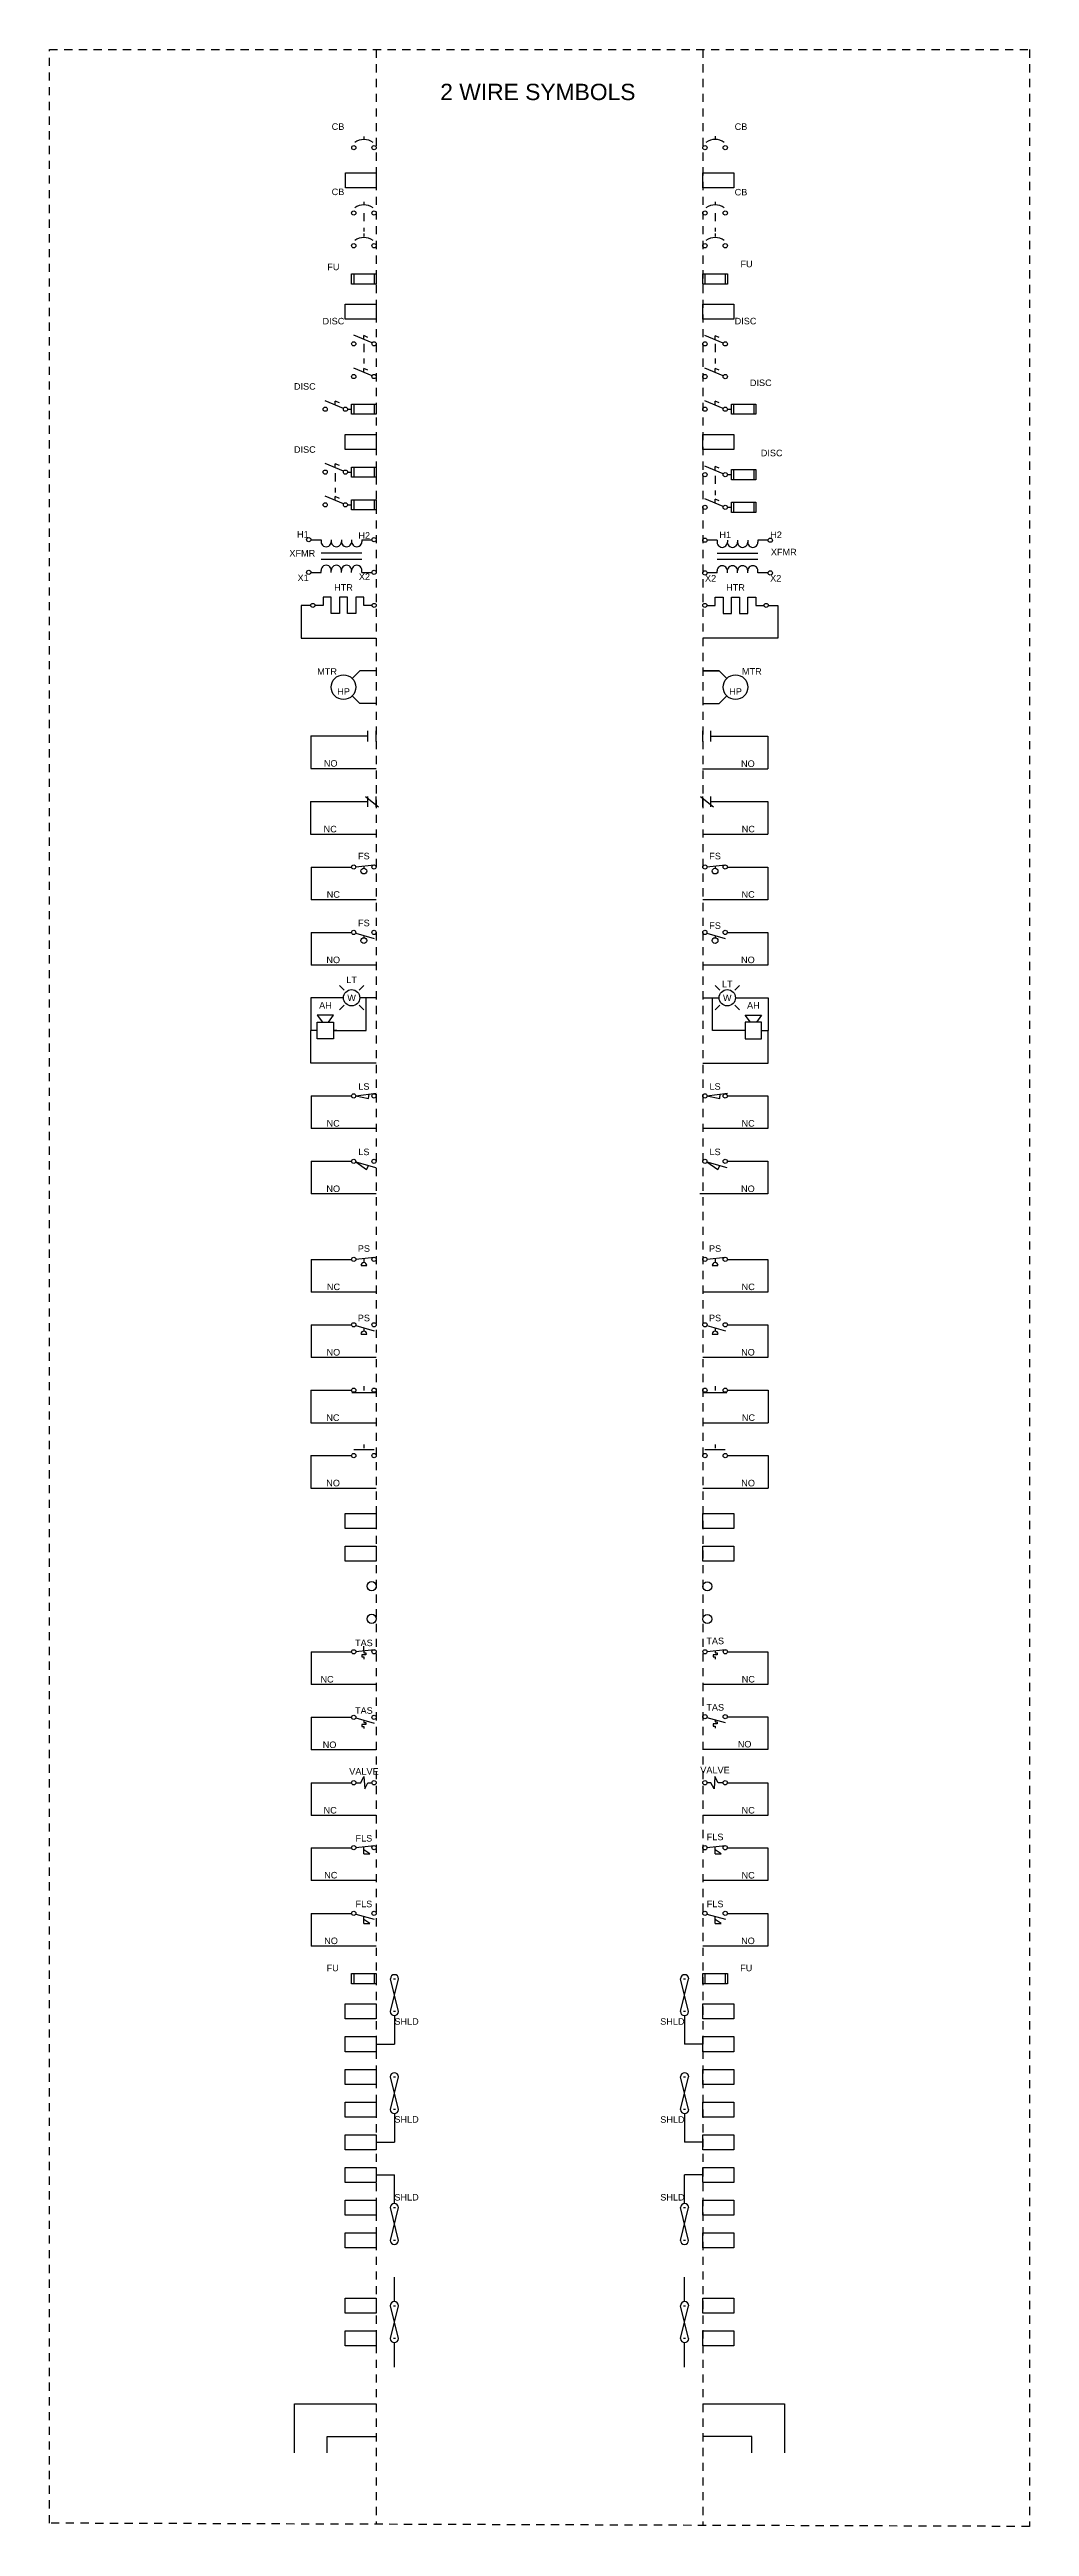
# Model space of a CAD drawing. Header units: inches. Extents: x 0 to 118, y -20 to 20.
# Drawn here: x 72.5 to 87.5, y -20.38 to 17.5 of the extents above; entities that cross this region are included whole.
import ezdxf
from ezdxf.enums import TextEntityAlignment as Align

# ---------------------------------------------------------------- set-up
doc = ezdxf.new("R2010")
doc.units = ezdxf.units.IN
doc.header["$MEASUREMENT"] = 0
doc.linetypes.add('ACAD_ISO02W100', pattern=[15, 12, -3])
doc.linetypes.add('HIDDEN2', pattern=[0.1875, 0.125, -0.0625])
for name, color, linetype in [('BORDER2', 220, 'HIDDEN2'), ('BREAKER CONNECT', 6, 'HIDDEN2'), ('LINK', 9, 'Continuous'), ('SYMS', 7, 'Continuous'), ('WIRES', 7, 'Continuous')]:
    doc.layers.add(name, color=color, linetype=linetype)
doc.styles.add('INERCONNECT TABLES', font='arial.ttf', dxfattribs={"height": 0.1})
doc.styles.get("Standard").update_dxf_attribs({"font": 'arial.ttf'})
doc.styles.add('WD', font='arial.ttf', dxfattribs={"height": 1})

msp = doc.modelspace()

# ---------------------------------------------------------------- texts
at = {"insert": (79.975, 16.85), "char_height": 0.25, "attachment_point": 5, "style": 'INERCONNECT TABLES'}
msp.add_mtext_dynamic_manual_height_columns('2 WIRE SYMBOLS', width=5.45, gutter_width=0.5, heights=[3.209], dxfattribs=at)

# ---------------------------------------------------------------- blocks, each defined once
blk = doc.blocks.new('Fuse-TB_Square-Shld_R')
for p, q in [((0, -0.078), (0, 0.078)), ((0, 0.078), (0.375, 0.078)), ((0.031, 0.078), (0.031, -0.078)), ((0.344, 0.078), (0.344, -0.078)), ((0.375, 0.078), (0.375, -0.078)), ((-0.295, 0), (-0.264, 0)), ((0.375, -0.078), (0, -0.078)), ((-0.264, -0.5), (-0.295, -0.5))]:
    blk.add_line(p, q)
for points in [[(0, -0.385), (0.472, -0.385), (0.472, -0.615), (0, -0.615)], [(0, -0.885), (0.472, -0.885), (0.472, -1.115), (0, -1.115)]]:
    blk.add_lwpolyline(points, close=True)
for centre, start, end in [((-0.279, 0), 360, 180), ((-0.28, -0.5), 180, 0)]:
    blk.add_arc(centre, 0.0625, start, end)
at = {"layer": 'LINK'}
for p, q in [((-0.217, -0.5), (-0.342, 0)), ((-0.342, -0.5), (-0.217, 0))]:
    blk.add_line(p, q, dxfattribs=at)
at = {"layer": 'WIRES'}
for p in [(-0.28, -0.563), (0, -1)]:
    blk.add_line(p, (-0.28, -1), dxfattribs=at)
for tag, height, style, flags, p in [('X8LINKL', 0.01, 'WD', 9, (-0.342, 0)), ('X8LINKR', 0.01, 'WD', 9, (-0.217, 0)), ('Term1', 0.1, 'INERCONNECT TABLES', 8, (0.188, 0.1)), ('X2LINKL', 0.01, 'WD', 9, (-0.342, -0.5)), ('X2LINKR', 0.01, 'WD', 9, (-0.217, -0.5))]:
    blk.add_attdef(tag, text='', height=height, dxfattribs=dict(style=style, flags=flags)).set_placement(p, align=Align.CENTER)
at = {"style": 'WD'}
for tag, p, height, flags in [('X4TERM01', (-0.295, 0), 0.01, 1), ('X1TERM01', (-0.264, 0), 0.01, 9), ('X4TERM01', (0, 0), 0.0109, 9), ('X2LINK', (0.188, 0.109), 0.01, 9), ('X1TERM01', (0.375, 0), 0.0109, 9), ('X8LINK', (0.188, -0.109), 0.01, 9), ('X2TERM02', (0.236, -0.385), 0.0125, 9), ('X4TERM01', (-0.295, -0.5), 0.01, 9), ('X1TERM01', (-0.264, -0.5), 0.01, 9), ('X4TERM02', (0, -0.5), 0.0125, 9), ('X8TERM02', (0.236, -0.615), 0.0125, 9), ('X1TERM02', (0.472, -0.5), 0.0125, 9), ('X4TERM03', (0, -1), 0.0125, 9), ('X2TERM03', (0.236, -0.885), 0.0125, 9), ('X8TERM03', (0.236, -1.115), 0.0125, 9), ('X1TERM03', (0.472, -1), 0.0125, 9)]:
    blk.add_attdef(tag, p, '', height=height, dxfattribs=dict(at, flags=flags))
at = {"style": 'INERCONNECT TABLES', "flags": 8}
blk.add_attdef('FU_Rating', text='', height=0.1, dxfattribs=at).set_placement((0.188, 0), align=Align.MIDDLE_CENTER)
for tag, p in [('Tag1', (0.572, 0.165)), ('Desc1', (3.5, -0.35))]:
    blk.add_attdef(tag, text='', height=0.1, dxfattribs=at).set_placement(p, align=Align.MIDDLE_LEFT)
at = {"linetype": 'Continuous', "style": 'INERCONNECT TABLES', "flags": 8}
for tag, p in [('Tag2', (0.572, -0.335)), ('Desc2', (3.5, -0.5)), ('Desc3', (3.5, -0.65)), ('Tag3', (0.572, -0.835))]:
    blk.add_attdef(tag, text='', height=0.1, dxfattribs=at).set_placement(p, align=Align.MIDDLE_LEFT)
for tag, height, style, flags, p in [('Shield', 0.1, 'INERCONNECT TABLES', 8, (-0.28, -0.703)), ('X8TERM02', 0.01, 'WD', 9, (-0.28, -0.563))]:
    blk.add_attdef(tag, text='', height=height, dxfattribs=dict(style=style, flags=flags)).set_placement(p, align=Align.RIGHT)
at = {"linetype": 'Continuous', "style": 'INERCONNECT TABLES', "flags": 9}
for tag, p in [('LOC', (-0.041, -0.482)), ('P/N', (-0.041, -0.47)), ('INST', (-0.041, -0.495))]:
    blk.add_attdef(tag, p, '', height=0.01, dxfattribs=at)
at = {"style": 'WD', "width": 0.7, "flags": 9}
blk.add_attdef('FAMILY', (-0.04, -0.435), '', height=0.01, dxfattribs=at)
at = {"linetype": 'Continuous', "style": 'INERCONNECT TABLES', "flags": 9}
blk.add_attdef('MFG', text='', height=0.01, dxfattribs=at).set_placement((-0.007, -0.451), align=Align.RIGHT)
at = {"linetype": 'Continuous', "style": 'INERCONNECT TABLES', "flags": 8}
for tag, p in [('Term2', (0.236, -0.5)), ('Term3', (0.236, -1))]:
    blk.add_attdef(tag, text='', height=0.1, dxfattribs=at).set_placement(p, align=Align.MIDDLE_CENTER)
blk = doc.blocks.new('TB-TB_Square-Shld_L')
for p, q in [((0.264, 0), (0.295, 0)), ((0.295, -0.5), (0.264, -0.5)), ((0.279, -0.562), (0.279, -1)), ((0, -1), (0.279, -1))]:
    blk.add_line(p, q)
for points in [[(-0.472, 0.115), (0, 0.115), (0, -0.115), (-0.472, -0.115)], [(-0.472, -0.385), (0, -0.385), (0, -0.615), (-0.472, -0.615)], [(-0.472, -0.885), (0, -0.885), (0, -1.115), (-0.472, -1.115)]]:
    blk.add_lwpolyline(points, close=True)
for centre, start, end in [((0.279, 0), 360, 180), ((0.279, -0.5), 180, 0)]:
    blk.add_arc(centre, 0.0625, start, end)
at = {"layer": 'LINK'}
for p, q in [((0.342, -0.5), (0.217, 0)), ((0.217, -0.5), (0.342, 0))]:
    blk.add_line(p, q, dxfattribs=at)
at = {"linetype": 'Continuous', "style": 'INERCONNECT TABLES', "flags": 8}
for tag, p in [('Tag1', (-0.572, 0.165)), ('Tag2', (-0.572, -0.335)), ('Desc2', (-3.5, -0.5)), ('Desc3', (-3.5, -0.65)), ('Tag3', (-0.572, -0.835))]:
    blk.add_attdef(tag, text='', height=0.1, dxfattribs=at).set_placement(p, align=Align.MIDDLE_RIGHT)
for tag, p, height, style, flags in [('X4TERM01', (-0.472, 0), 0.0125, 'WD', 9), ('X2TERM01', (-0.236, 0.115), 0.0125, 'WD', 9), ('X1TERM01', (0, 0), 0.0125, 'WD', 9), ('X4TERM01', (0.264, 0), 0.01, 'WD', 9), ('X2TERM02', (0.279, 0.062), 0.01, 'WD', 9), ('X1TERM01', (0.295, 0), 0.01, 'WD', 9), ('X8TERM01', (-0.236, -0.115), 0.0125, 'WD', 9), ('X2TERM02', (-0.236, -0.385), 0.0125, 'WD', 9), ('X4TERM02', (-0.472, -0.5), 0.0125, 'WD', 9), ('X8TERM02', (-0.236, -0.615), 0.0125, 'WD', 9), ('X1TERM02', (0, -0.5), 0.0125, 'WD', 9), ('X4TERM01', (0.264, -0.5), 0.01, 'WD', 1), ('X8TERM02', (0.279, -0.562), 0.01, 'WD', 1), ('Shield', (0.279, -0.7), 0.1, 'INERCONNECT TABLES', 8), ('X1TERM01', (0.295, -0.5), 0.01, 'WD', 1), ('X4TERM03', (-0.472, -1), 0.0125, 'WD', 9), ('X2TERM03', (-0.236, -0.885), 0.0125, 'WD', 9), ('X8TERM03', (-0.236, -1.115), 0.0125, 'WD', 9), ('X1TERM03', (0, -1), 0.0125, 'WD', 9)]:
    blk.add_attdef(tag, p, '', height=height, dxfattribs=dict(style=style, flags=flags))
for tag, p in [('Term1', (-0.236, 0)), ('Term2', (-0.236, -0.5)), ('Term3', (-0.236, -1))]:
    blk.add_attdef(tag, text='', height=0.1, dxfattribs=at).set_placement(p, align=Align.MIDDLE_CENTER)
at = {"linetype": 'Continuous', "style": 'INERCONNECT TABLES', "flags": 9}
for tag, p in [('LOC', (-0.32, 0.091)), ('P/N', (-0.319, 0.104)), ('INST', (-0.319, 0.074))]:
    blk.add_attdef(tag, p, '', height=0.01, dxfattribs=at)
at = {"style": 'WD', "width": 0.7, "flags": 9}
blk.add_attdef('FAMILY', (-0.319, 0.132), '', height=0.01, dxfattribs=at)
at = {"linetype": 'Continuous', "style": 'INERCONNECT TABLES', "flags": 9}
blk.add_attdef('MFG', text='', height=0.01, dxfattribs=at).set_placement((-0.288, 0.119), align=Align.RIGHT)
at = {"style": 'WD', "flags": 9}
for tag, p in [('X8LINKL', (0.217, 0)), ('X8LINKR', (0.342, 0)), ('X2LINKL', (0.217, -0.5)), ('X2LINKR', (0.342, -0.5))]:
    blk.add_attdef(tag, text='', height=0.01, dxfattribs=at).set_placement(p, align=Align.CENTER)
at = {"style": 'INERCONNECT TABLES', "flags": 8}
blk.add_attdef('Desc1', text='', height=0.1, dxfattribs=at).set_placement((-3.5, -0.35), align=Align.MIDDLE_RIGHT)
blk = doc.blocks.new('Shld-TB-TB_Square_L')
for p, q in [((0.264, -0.5), (0.295, -0.5)), ((0.295, -1), (0.264, -1))]:
    blk.add_line(p, q)
for points in [[(-0.472, 0.115), (0, 0.115), (0, -0.115), (-0.472, -0.115)], [(-0.472, -0.385), (0, -0.385), (0, -0.615), (-0.472, -0.615)], [(-0.472, -0.885), (0, -0.885), (0, -1.115), (-0.472, -1.115)]]:
    blk.add_lwpolyline(points, close=True)
for centre, start, end in [((0.279, -0.5), 360, 180), ((0.279, -1), 180, 0)]:
    blk.add_arc(centre, 0.0625, start, end)
at = {"layer": 'LINK'}
for p, q in [((0.217, -1), (0.342, -0.5)), ((0.342, -1), (0.217, -0.5))]:
    blk.add_line(p, q, dxfattribs=at)
at = {"layer": 'WIRES'}
for p in [(0, 0), (0.279, -0.437)]:
    blk.add_line(p, (0.279, 0), dxfattribs=at)
at = {"linetype": 'Continuous', "style": 'INERCONNECT TABLES', "flags": 8}
for tag, p in [('Tag1', (-0.572, 0.165)), ('Tag2', (-0.572, -0.335)), ('Desc2', (-3.5, -0.5)), ('Desc3', (-3.5, -0.65)), ('Tag3', (-0.572, -0.835))]:
    blk.add_attdef(tag, text='', height=0.1, dxfattribs=at).set_placement(p, align=Align.MIDDLE_RIGHT)
for tag, p, height, style, flags in [('X4TERM01', (-0.472, 0), 0.0125, 'WD', 9), ('X2TERM01', (-0.236, 0.115), 0.0125, 'WD', 9), ('X1TERM01', (0, 0), 0.0125, 'WD', 9), ('X8TERM01', (-0.236, -0.115), 0.0125, 'WD', 9), ('X2TERM02', (-0.236, -0.385), 0.0125, 'WD', 9), ('Shield', (0.279, -0.391), 0.1, 'INERCONNECT TABLES', 8), ('X4TERM02', (-0.472, -0.5), 0.0125, 'WD', 9), ('X8TERM02', (-0.236, -0.615), 0.0125, 'WD', 9), ('X1TERM02', (0, -0.5), 0.0125, 'WD', 9), ('X4TERM01', (0.264, -0.5), 0.01, 'WD', 9), ('X2TERM02', (0.279, -0.437), 0.01, 'WD', 9), ('X1TERM01', (0.295, -0.5), 0.01, 'WD', 9), ('X4TERM03', (-0.472, -1), 0.0125, 'WD', 9), ('X2TERM03', (-0.236, -0.885), 0.0125, 'WD', 9), ('X8TERM03', (-0.236, -1.115), 0.0125, 'WD', 9), ('X1TERM03', (0, -1), 0.0125, 'WD', 9), ('X4TERM01', (0.264, -1), 0.01, 'WD', 1), ('X8TERM02', (0.279, -1.062), 0.01, 'WD', 1), ('X1TERM01', (0.295, -1), 0.01, 'WD', 1)]:
    blk.add_attdef(tag, p, '', height=height, dxfattribs=dict(style=style, flags=flags))
for tag, p in [('Term1', (-0.236, 0)), ('Term2', (-0.236, -0.5)), ('Term3', (-0.236, -1))]:
    blk.add_attdef(tag, text='', height=0.1, dxfattribs=at).set_placement(p, align=Align.MIDDLE_CENTER)
at = {"linetype": 'Continuous', "style": 'INERCONNECT TABLES', "flags": 9}
for tag, p in [('LOC', (-0.32, 0.091)), ('P/N', (-0.319, 0.104)), ('INST', (-0.319, 0.074))]:
    blk.add_attdef(tag, p, '', height=0.01, dxfattribs=at)
at = {"style": 'WD', "width": 0.7, "flags": 9}
blk.add_attdef('FAMILY', (-0.319, 0.132), '', height=0.01, dxfattribs=at)
at = {"linetype": 'Continuous', "style": 'INERCONNECT TABLES', "flags": 9}
blk.add_attdef('MFG', text='', height=0.01, dxfattribs=at).set_placement((-0.288, 0.119), align=Align.RIGHT)
at = {"style": 'INERCONNECT TABLES', "flags": 8}
blk.add_attdef('Desc1', text='', height=0.1, dxfattribs=at).set_placement((-3.5, -0.35), align=Align.MIDDLE_RIGHT)
at = {"style": 'WD', "flags": 9}
for tag, p in [('X8LINKL', (0.217, -0.5)), ('X8LINKR', (0.342, -0.5)), ('X2LINKL', (0.217, -1)), ('X2LINKR', (0.342, -1))]:
    blk.add_attdef(tag, text='', height=0.01, dxfattribs=at).set_placement(p, align=Align.CENTER)
blk = doc.blocks.new('Shld-TB-TB_Square_R')
for p, q in [((-0.295, -0.5), (-0.264, -0.5)), ((-0.264, -1), (-0.295, -1))]:
    blk.add_line(p, q)
for points in [[(0, 0.115), (0.472, 0.115), (0.472, -0.115), (0, -0.115)], [(0, -0.385), (0.472, -0.385), (0.472, -0.615), (0, -0.615)], [(0, -0.885), (0.472, -0.885), (0.472, -1.115), (0, -1.115)]]:
    blk.add_lwpolyline(points, close=True)
for centre, start, end in [((-0.279, -0.5), 360, 180), ((-0.28, -1), 180, 0)]:
    blk.add_arc(centre, 0.0625, start, end)
at = {"layer": 'LINK'}
for p, q in [((-0.342, -1), (-0.217, -0.5)), ((-0.217, -1), (-0.342, -0.5))]:
    blk.add_line(p, q, dxfattribs=at)
at = {"layer": 'WIRES'}
for p in [(0, 0), (-0.279, -0.437)]:
    blk.add_line(p, (-0.279, 0), dxfattribs=at)
at = {"linetype": 'Continuous', "style": 'INERCONNECT TABLES', "flags": 9}
for tag, p in [('LOC', (-0.041, 0.018)), ('P/N', (-0.041, 0.03)), ('INST', (-0.041, 0.005))]:
    blk.add_attdef(tag, p, '', height=0.01, dxfattribs=at)
at = {"style": 'WD', "width": 0.7, "flags": 9}
blk.add_attdef('FAMILY', (-0.04, 0.065), '', height=0.01, dxfattribs=at)
at = {"linetype": 'Continuous', "style": 'INERCONNECT TABLES', "flags": 9}
blk.add_attdef('MFG', text='', height=0.01, dxfattribs=at).set_placement((-0.007, 0.049), align=Align.RIGHT)
at = {"style": 'WD'}
for tag, p, height, flags in [('X4TERM01', (0, 0), 0.0125, 9), ('X2TERM01', (0.236, 0.115), 0.0125, 9), ('X1TERM01', (0.472, 0), 0.0125, 9), ('X8TERM01', (0.236, -0.115), 0.0125, 9), ('X2TERM02', (0.236, -0.385), 0.0125, 9), ('X4TERM01', (-0.295, -0.5), 0.01, 1), ('X1TERM01', (-0.264, -0.5), 0.01, 9), ('X4TERM02', (0, -0.5), 0.0125, 9), ('X8TERM02', (0.236, -0.615), 0.0125, 9), ('X1TERM02', (0.472, -0.5), 0.0125, 9), ('X4TERM01', (-0.295, -1), 0.01, 9), ('X1TERM01', (-0.264, -1), 0.01, 9), ('X4TERM03', (0, -1), 0.0125, 9), ('X2TERM03', (0.236, -0.885), 0.0125, 9), ('X8TERM03', (0.236, -1.115), 0.0125, 9), ('X1TERM03', (0.472, -1), 0.0125, 9)]:
    blk.add_attdef(tag, p, '', height=height, dxfattribs=dict(at, flags=flags))
at = {"linetype": 'Continuous', "style": 'INERCONNECT TABLES', "flags": 8}
for tag, p in [('Term1', (0.236, 0)), ('Term2', (0.236, -0.5)), ('Term3', (0.236, -1))]:
    blk.add_attdef(tag, text='', height=0.1, dxfattribs=at).set_placement(p, align=Align.MIDDLE_CENTER)
for tag, p in [('Tag1', (0.572, 0.165)), ('Tag2', (0.572, -0.335)), ('Desc2', (3.5, -0.5)), ('Desc3', (3.5, -0.65)), ('Tag3', (0.572, -0.835))]:
    blk.add_attdef(tag, text='', height=0.1, dxfattribs=at).set_placement(p, align=Align.MIDDLE_LEFT)
for tag, height, style, flags, p in [('Shield', 0.1, 'INERCONNECT TABLES', 8, (-0.279, -0.391)), ('X8TERM02', 0.01, 'WD', 9, (-0.28, -1.062))]:
    blk.add_attdef(tag, text='', height=height, dxfattribs=dict(style=style, flags=flags)).set_placement(p, align=Align.RIGHT)
at = {"style": 'INERCONNECT TABLES', "flags": 8}
blk.add_attdef('Desc1', text='', height=0.1, dxfattribs=at).set_placement((3.5, -0.35), align=Align.MIDDLE_LEFT)
at = {"style": 'WD', "flags": 9}
for tag, p in [('X8LINKL', (-0.342, -0.5)), ('X8LINKR', (-0.217, -0.5)), ('X2LINKL', (-0.342, -1)), ('X2LINKR', (-0.217, -1))]:
    blk.add_attdef(tag, text='', height=0.01, dxfattribs=at).set_placement(p, align=Align.CENTER)
blk = doc.blocks.new('LightHorn_L')
for p, q in [((-0.49, 0.115), (-0.561, 0.186)), ((-0.26, 0.115), (-0.189, 0.186)), ((-0.9, -0.266), (-0.822, -0.375)), ((-0.65, -0.266), (-0.9, -0.266)), ((-0.9, -0.625), (-0.9, -0.375)), ((-0.9, -0.375), (-0.65, -0.375)), ((-0.728, -0.375), (-0.65, -0.266)), ((-0.65, -0.375), (-0.65, -0.625)), ((-0.49, -0.115), (-0.561, -0.186)), ((-0.26, -0.115), (-0.189, -0.186)), ((-0.65, -0.625), (-0.9, -0.625))]:
    blk.add_line(p, q)
blk.add_circle((-0.375, 0), 0.125)
at = {"layer": 'WIRES'}
for p, q in [((-1, 0), (-1, -0.5)), ((-0.5, 0), (-1, 0)), ((-0.2, 0), (-0.25, 0)), ((0, 0), (-0.25, 0)), ((-0.15, -0.5), (-0.15, 0)), ((-1, -1), (-1, -0.5)), ((-0.9, -0.5), (-1, -0.5)), ((-0.6, -0.5), (-0.65, -0.5)), ((-0.65, -0.5), (-0.15, -0.5)), ((0, -1), (-1, -1))]:
    blk.add_line(p, q, dxfattribs=at)
at = {"style": 'INERCONNECT TABLES', "flags": 8}
for tag, p in [('Desc1', (-3.5, 0)), ('Desc2', (-3.5, -0.15)), ('Desc3', (-3.5, -0.3))]:
    blk.add_attdef(tag, text='', height=0.1, dxfattribs=at).set_placement(p, align=Align.MIDDLE_RIGHT)
at = {"style": 'WD', "flags": 9}
for tag, p in [('X4TERM01', (-0.645, 0.002)), ('X1TERM02', (-0.202, 0.004)), ('X4TERM03', (-0.996, -0.493)), ('X1TERM04', (-0.65, -0.5))]:
    blk.add_attdef(tag, p, '', height=0.0125, dxfattribs=at)
at = {"style": 'INERCONNECT TABLES', "flags": 8}
blk.add_attdef('Color', text='', height=0.1, dxfattribs=at).set_placement((-0.375, 0), align=Align.MIDDLE)
for tag, height, style, flags, p in [('Tag1', 0.1, 'INERCONNECT TABLES', 8, (-0.375, 0.225)), ('Tag2', 0.1, 'INERCONNECT TABLES', 8, (-0.775, -0.166)), ('FAMILY', 0.01, 'WD', 9, (0.021, -0.239))]:
    blk.add_attdef(tag, text='', height=height, dxfattribs=dict(style=style, flags=flags)).set_placement(p, align=Align.CENTER)
at = {"linetype": 'Continuous', "style": 'INERCONNECT TABLES', "flags": 8}
for tag, p in [('Term1', (-0.15, 0)), ('Term2', (-0.15, -0.5))]:
    blk.add_attdef(tag, text='', height=0.1, dxfattribs=at).set_placement(p, align=Align.TOP_LEFT)
for tag, p in [('Term3', (-1, -0.006)), ('Term4', (-1, -0.5))]:
    blk.add_attdef(tag, text='', height=0.1, dxfattribs=at).set_placement(p, align=Align.TOP_RIGHT)
at = {"linetype": 'Continuous', "style": 'WD', "flags": 9}
blk.add_attdef('INST', (-0.001, -0.258), '', height=0.01, dxfattribs=at)
for tag, p in [('MFG', (0.017, -0.19)), ('P/N', (0.017, -0.205))]:
    blk.add_attdef(tag, text='', height=0.01, dxfattribs=at).set_placement(p, align=Align.MIDDLE)
blk.add_attdef('LOC', text='', height=0.01, dxfattribs=at).set_placement((0.018, -0.224), align=Align.CENTER)
blk = doc.blocks.new('LightHorn_R')
for p, q in [((0.26, 0.115), (0.189, 0.186)), ((0.49, 0.115), (0.561, 0.186)), ((0.26, -0.115), (0.189, -0.186)), ((0.49, -0.115), (0.561, -0.186)), ((0.728, -0.375), (0.65, -0.266)), ((0.65, -0.266), (0.9, -0.266)), ((0.9, -0.375), (0.65, -0.375)), ((0.65, -0.375), (0.65, -0.625)), ((0.9, -0.266), (0.822, -0.375)), ((0.9, -0.625), (0.9, -0.375)), ((0.65, -0.625), (0.9, -0.625))]:
    blk.add_line(p, q)
blk.add_circle((0.375, 0), 0.125)
at = {"layer": 'WIRES'}
for p, q in [((0, 0), (0.25, 0)), ((0.15, -0.5), (0.15, 0)), ((0.2, 0), (0.25, 0)), ((0.5, 0), (1, 0)), ((1, 0), (1, -0.5)), ((0.65, -0.5), (0.15, -0.5)), ((0.9, -0.5), (1, -0.5)), ((1, -1), (1, -0.5)), ((0, -1), (1, -1))]:
    blk.add_line(p, q, dxfattribs=at)
at = {"linetype": 'Continuous', "style": 'INERCONNECT TABLES', "flags": 8}
for tag, p in [('Term1', (0.15, 0)), ('Term2', (0.15, -0.5))]:
    blk.add_attdef(tag, text='', height=0.1, dxfattribs=at).set_placement(p, align=Align.TOP_RIGHT)
at = {"style": 'WD', "flags": 9}
for tag, p in [('X4TERM01', (0.11, 0.004)), ('X1TERM02', (0.55, 0)), ('X4TERM03', (0.65, -0.5)), ('X1TERM04', (0.9, -0.5))]:
    blk.add_attdef(tag, p, '', height=0.0125, dxfattribs=at)
at = {"style": 'INERCONNECT TABLES', "flags": 8}
blk.add_attdef('Color', text='', height=0.1, dxfattribs=at).set_placement((0.375, 0), align=Align.MIDDLE)
for tag, height, style, flags, p in [('Tag1', 0.1, 'INERCONNECT TABLES', 8, (0.375, 0.161)), ('FAMILY', 0.01, 'WD', 9, (-0.02, -0.316))]:
    blk.add_attdef(tag, text='', height=height, dxfattribs=dict(style=style, flags=flags)).set_placement(p, align=Align.CENTER)
at = {"linetype": 'Continuous', "style": 'INERCONNECT TABLES', "flags": 8}
for tag, p in [('Term3', (1, 0)), ('Term4', (1, -0.51))]:
    blk.add_attdef(tag, text='', height=0.1, dxfattribs=at).set_placement(p, align=Align.TOP_LEFT)
at = {"style": 'INERCONNECT TABLES'}
for tag, p in [('Desc1', (3.5, 0)), ('Desc2', (3.5, -0.15)), ('Desc3', (3.5, -0.3))]:
    blk.add_attdef(tag, text='', height=0.1, dxfattribs=at).set_placement(p, align=Align.MIDDLE_LEFT)
at = {"linetype": 'Continuous', "style": 'WD', "flags": 9}
blk.add_attdef('INST', (-0.036, -0.337), '', height=0.01, dxfattribs=at)
for tag, p in [('MFG', (-0.015, -0.268)), ('P/N', (-0.015, -0.256))]:
    blk.add_attdef(tag, text='', height=0.01, dxfattribs=at).set_placement(p, align=Align.MIDDLE)
blk.add_attdef('LOC', text='', height=0.01, dxfattribs=at).set_placement((-0.016, -0.293), align=Align.CENTER)
at = {"style": 'INERCONNECT TABLES'}
blk.add_attdef('Tag2', text='', height=0.1, dxfattribs=at).set_placement((0.775, -0.166), align=Align.CENTER)
blk = doc.blocks.new('TB-TB_Round_L')
for centre in [(-0.07, 0.003), (-0.07, -0.497)]:
    blk.add_circle(centre, 0.0699)
at = {"linetype": 'Continuous', "style": 'INERCONNECT TABLES', "flags": 8}
for tag, p in [('Term1', (-0.24, 0.003)), ('Desc2', (-3.5, -0.247)), ('Desc3', (-3.5, -0.397)), ('Term2', (-0.24, -0.497))]:
    blk.add_attdef(tag, text='', height=0.1, dxfattribs=at).set_placement(p, align=Align.MIDDLE_RIGHT)
at = {"flags": 9}
for tag, p, height, style in [('X4TERM01', (-0.234, -0.001), 0.0125, 'WD'), ('X2TERM01', (-0.112, 0.04), 0.0125, 'WD'), ('X1TERM01', (0, 0.003), 0.0125, 'WD'), ('X8TERM01', (-0.116, -0.047), 0.0125, 'WD'), ('FAMILY', (0.122, -0.076), 0.01, 'INERCONNECT TABLES'), ('INST', (0.127, -0.093), 0.01, 'INERCONNECT TABLES'), ('X4TERM02', (-0.234, -0.502), 0.0125, 'WD'), ('X8TERM02', (-0.12, -0.55), 0.0125, 'WD'), ('X2TERM02', (-0.114, -0.453), 0.0125, 'WD'), ('X1TERM02', (0, -0.497), 0.0125, 'WD')]:
    blk.add_attdef(tag, p, '', height=height, dxfattribs=dict(at, style=style))
at = {"linetype": 'Continuous', "style": 'INERCONNECT TABLES', "flags": 8}
for tag, p in [('Tag1', (-0.07, 0.073)), ('Tag2', (-0.07, -0.427))]:
    blk.add_attdef(tag, text='', height=0.1, dxfattribs=at).set_placement(p, align=Align.BOTTOM_CENTER)
at = {"style": 'INERCONNECT TABLES', "flags": 8}
blk.add_attdef('Desc1', text='', height=0.1, dxfattribs=at).set_placement((-3.5, -0.097), align=Align.MIDDLE_RIGHT)
at = {"linetype": 'Continuous', "style": 'INERCONNECT TABLES', "flags": 9}
for tag, p in [('LOC', (0.13, -0.057)), ('P/N', (0.135, -0.038))]:
    blk.add_attdef(tag, p, '', height=0.01, dxfattribs=at)
blk.add_attdef('MFG', text='', height=0.01, dxfattribs=at).set_placement((0.166, -0.022), align=Align.RIGHT)
blk = doc.blocks.new('TB-TB_Round_R')
for centre in [(0.07, 0), (0.07, -0.5)]:
    blk.add_circle(centre, 0.0699)
at = {"flags": 9}
for tag, p, height, style in [('X4TERM01', (-0.093, 0), 0.0125, 'WD'), ('X2TERM01', (0.024, 0.037), 0.0125, 'WD'), ('X1TERM01', (0.14, 0), 0.0125, 'WD'), ('FAMILY', (0.322, 0.079), 0.01, 'INERCONNECT TABLES'), ('X8TERM01', (0.027, -0.051), 0.0125, 'WD'), ('X4TERM02', (-0.093, -0.504), 0.0125, 'WD'), ('X8TERM02', (0.026, -0.547), 0.0125, 'WD'), ('X2TERM02', (0.028, -0.462), 0.0125, 'WD'), ('X1TERM02', (0.14, -0.5), 0.0125, 'WD')]:
    blk.add_attdef(tag, p, '', height=height, dxfattribs=dict(at, style=style))
at = {"linetype": 'Continuous', "style": 'INERCONNECT TABLES', "flags": 8}
for tag, p in [('Tag1', (0.07, 0.07)), ('Tag2', (0.07, -0.43))]:
    blk.add_attdef(tag, text='', height=0.1, dxfattribs=at).set_placement(p, align=Align.BOTTOM_CENTER)
for tag, p in [('Term1', (0.24, 0)), ('Desc2', (3.5, -0.25)), ('Desc3', (3.5, -0.4)), ('Term2', (0.24, -0.5))]:
    blk.add_attdef(tag, text='', height=0.1, dxfattribs=at).set_placement(p, align=Align.MIDDLE_LEFT)
at = {"linetype": 'Continuous', "style": 'INERCONNECT TABLES', "flags": 9}
for tag, p in [('LOC', (0.333, 0.111)), ('P/N', (0.336, 0.148)), ('INST', (0.337, 0.061))]:
    blk.add_attdef(tag, p, '', height=0.01, dxfattribs=at)
blk.add_attdef('MFG', text='', height=0.01, dxfattribs=at).set_placement((0.366, 0.168), align=Align.RIGHT)
at = {"style": 'INERCONNECT TABLES', "flags": 8}
blk.add_attdef('Desc1', text='', height=0.1, dxfattribs=at).set_placement((3.5, -0.1), align=Align.MIDDLE_LEFT)
blk = doc.blocks.new('TemperatureSwitch_NO_L')
at = {"linetype": 'Continuous'}
blk.add_line((-0.312, -0.012), (-0.03, -0.093), dxfattribs=at)
for p, q in [((-0.219, -0.113), (-0.219, -0.144)), ((-0.156, -0.113), (-0.219, -0.113)), ((-0.219, -0.144), (-0.187, -0.144)), ((-0.187, -0.048), (-0.187, -0.082)), ((-0.187, -0.082), (-0.156, -0.082)), ((-0.187, -0.144), (-0.187, -0.175)), ((-0.156, -0.082), (-0.156, -0.113))]:
    blk.add_line(p, q)
for centre in [(-0.343, -0.002), (-0.032, -0.002)]:
    blk.add_circle(centre, 0.0322)
at = {"layer": 'WIRES'}
for p, q in [((-0.995, -0.002), (-0.375, -0.002)), ((-0.995, -0.002), (-0.995, -0.502)), ((0, -0.502), (-0.995, -0.502))]:
    blk.add_line(p, q, dxfattribs=at)
at = {"style": 'INERCONNECT TABLES', "flags": 8}
for tag, p in [('Desc1', (-3.5, -0.002)), ('Desc2', (-3.5, -0.152)), ('Desc3', (-3.5, -0.302))]:
    blk.add_attdef(tag, text='', height=0.1, dxfattribs=at).set_placement(p, align=Align.MIDDLE_RIGHT)
at = {"style": 'WD', "flags": 9}
for tag, p, height in [('X4TERM01', (-0.375, -0.002), 0.0125), ('X1TERM02', (0, -0.002), 0.0125), ('X2LINK', (-0.187, -0.037), 0.01), ('X8LINK', (-0.187, -0.205), 0.01), ('FAMILY', (-1.112, -0.394), 0.01)]:
    blk.add_attdef(tag, p, '', height=height, dxfattribs=at)
at = {"style": 'INERCONNECT TABLES', "flags": 8}
blk.add_attdef('Tag1', text='', height=0.1, dxfattribs=at).set_placement((-0.188, 0.052), align=Align.CENTER)
at = {"linetype": 'Continuous', "style": 'WD', "flags": 9}
blk.add_attdef('INST', (-1.107, -0.378), '', height=0.01, dxfattribs=at)
for tag, p in [('LOC', (-1.092, -0.359)), ('P/N', (-1.087, -0.343)), ('MFG', (-1.075, -0.329))]:
    blk.add_attdef(tag, text='', height=0.01, dxfattribs=at).set_placement(p, align=Align.CENTER)
at = {"style": 'INERCONNECT TABLES', "flags": 8}
blk.add_attdef('Contact', text='', height=0.1, dxfattribs=at).set_placement((-0.713, -0.502), align=Align.BOTTOM_CENTER)
at = {"linetype": 'Continuous', "style": 'INERCONNECT TABLES', "flags": 8}
blk.add_attdef('Term2', text='', height=0.1, dxfattribs=at).set_placement((-0.342, -0.034), align=Align.TOP_RIGHT)
at = {"style": 'INERCONNECT TABLES', "flags": 8}
blk.add_attdef('Rating', text='', height=0.1, dxfattribs=at).set_placement((-0.183, -0.21), align=Align.TOP_RIGHT)
at = {"linetype": 'Continuous', "style": 'INERCONNECT TABLES', "flags": 8}
blk.add_attdef('Term1', text='', height=0.1, dxfattribs=at).set_placement((-0.032, -0.034), align=Align.TOP_LEFT)
blk = doc.blocks.new('Valve_R')
for p, q in [((0.125, 0.002), (0.064, 0.002)), ((0.172, -0.091), (0.125, 0.002)), ((0.187, 0.096), (0.172, -0.091)), ((0.234, 0.002), (0.187, 0.096)), ((0.31, 0.002), (0.234, 0.002))]:
    blk.add_line(p, q)
for centre in [(0.032, 0.002), (0.343, 0.002)]:
    blk.add_circle(centre, 0.0322)
at = {"layer": 'WIRES'}
for p, q in [((0.375, 0.002), (0.995, 0.002)), ((0.995, 0.002), (0.995, -0.498)), ((0.995, -0.498), (0, -0.498))]:
    blk.add_line(p, q, dxfattribs=at)
for tag, height, style, flags, p in [('X1TERM02', 0.0125, 'WD', 9, (0, 0.002)), ('X4TERM01', 0.0125, 'WD', 9, (0.375, 0.002)), ('Rating', 0.1, 'INERCONNECT TABLES', 8, (0.4, -0.298)), ('FAMILY', 0.01, 'WD', 9, (1.158, -0.309))]:
    blk.add_attdef(tag, text='', height=height, dxfattribs=dict(style=style, flags=flags)).set_placement(p, align=Align.RIGHT)
at = {"style": 'INERCONNECT TABLES', "flags": 8}
blk.add_attdef('Tag1', text='', height=0.1, dxfattribs=at).set_placement((0.187, 0.146), align=Align.CENTER)
blk.add_attdef('Desc1', text='', height=0.1, dxfattribs=at).set_placement((3.5, 0.04), align=Align.MIDDLE_LEFT)
at = {"linetype": 'Continuous', "style": 'INERCONNECT TABLES', "flags": 8}
blk.add_attdef('Term1', text='', height=0.1, dxfattribs=at).set_placement((0.032, -0.03), align=Align.TOP_RIGHT)
blk.add_attdef('Term2', text='', height=0.1, dxfattribs=at).set_placement((0.343, -0.03), align=Align.TOP_LEFT)
at = {"style": 'INERCONNECT TABLES', "flags": 8}
blk.add_attdef('Contact', text='', height=0.1, dxfattribs=at).set_placement((0.695, -0.498), align=Align.BOTTOM_CENTER)
at = {"linetype": 'Continuous', "style": 'INERCONNECT TABLES', "flags": 9}
for tag, p in [('INST', (1.154, -0.327)), ('LOC', (1.151, -0.295)), ('MFG', (1.155, -0.263)), ('P/N', (1.151, -0.28))]:
    blk.add_attdef(tag, text='', height=0.01, dxfattribs=at).set_placement(p, align=Align.RIGHT)
at = {"linetype": 'Continuous', "style": 'INERCONNECT TABLES', "flags": 8}
for tag, p in [('Desc2', (3.5, -0.11)), ('Desc3', (3.5, -0.26))]:
    blk.add_attdef(tag, text='', height=0.1, dxfattribs=at).set_placement(p, align=Align.MIDDLE_LEFT)
blk = doc.blocks.new('Valve_L')
for p, q in [((-0.311, 0.001), (-0.234, 0.001)), ((-0.234, 0.001), (-0.187, 0.095)), ((-0.187, 0.095), (-0.172, -0.093)), ((-0.172, -0.093), (-0.125, 0.001)), ((-0.125, 0.001), (-0.064, 0.001))]:
    blk.add_line(p, q)
for centre in [(-0.343, 0.001), (-0.032, 0.001)]:
    blk.add_circle(centre, 0.0322)
at = {"layer": 'WIRES'}
for p, q in [((-0.995, 0.001), (-0.375, 0.001)), ((-0.995, 0.001), (-0.995, -0.499)), ((0, -0.499), (-0.995, -0.499))]:
    blk.add_line(p, q, dxfattribs=at)
at = {"style": 'INERCONNECT TABLES', "flags": 8}
blk.add_attdef('Desc1', text='', height=0.1, dxfattribs=at).set_placement((-3.5, 0.151), align=Align.MIDDLE_RIGHT)
at = {"linetype": 'Continuous', "style": 'INERCONNECT TABLES', "flags": 8}
for tag, p in [('Desc2', (-3.5, 0.001)), ('Desc3', (-3.5, -0.149))]:
    blk.add_attdef(tag, text='', height=0.1, dxfattribs=at).set_placement(p, align=Align.MIDDLE_RIGHT)
for tag, p, height, style, flags in [('X4TERM01', (-0.375, 0.001), 0.0125, 'WD', 9), ('X1TERM02', (0, 0.001), 0.0125, 'WD', 9), ('FAMILY', (-1.091, -0.342), 0.01, 'WD', 9), ('Rating', (-0.42, -0.299), 0.1, 'INERCONNECT TABLES', 8)]:
    blk.add_attdef(tag, p, '', height=height, dxfattribs=dict(style=style, flags=flags))
at = {"style": 'INERCONNECT TABLES', "flags": 8}
for tag, p in [('Tag1', (-0.187, 0.095)), ('Contact', (-0.704, -0.499))]:
    blk.add_attdef(tag, text='', height=0.1, dxfattribs=at).set_placement(p, align=Align.BOTTOM_CENTER)
at = {"linetype": 'Continuous', "style": 'INERCONNECT TABLES', "flags": 9}
for tag, p in [('P/N', (-1.083, -0.384)), ('INST', (-1.095, -0.432)), ('LOC', (-1.089, -0.408))]:
    blk.add_attdef(tag, p, '', height=0.01, dxfattribs=at)
blk.add_attdef('MFG', text='', height=0.01, dxfattribs=at).set_placement((-1.051, -0.358), align=Align.RIGHT)
at = {"linetype": 'Continuous', "style": 'INERCONNECT TABLES', "flags": 8}
blk.add_attdef('Term2', text='', height=0.1, dxfattribs=at).set_placement((-0.34, -0.031), align=Align.TOP_RIGHT)
blk.add_attdef('Term1', text='', height=0.1, dxfattribs=at).set_placement((-0.033, -0.031), align=Align.TOP_LEFT)
blk = doc.blocks.new('FlowSwitch_NO_R')
at = {"linetype": 'Continuous'}
blk.add_line((0.063, -0.01), (0.345, -0.091), dxfattribs=at)
for p, q in [((0.188, -0.156), (0.188, -0.046)), ((0.28, -0.156), (0.188, -0.094)), ((0.188, -0.156), (0.28, -0.156))]:
    blk.add_line(p, q)
for centre in [(0.032, 0), (0.343, 0)]:
    blk.add_circle(centre, 0.0322)
at = {"layer": 'WIRES'}
for p, q in [((0.375, 0), (0.995, 0)), ((0.995, 0), (0.995, -0.5)), ((0.995, -0.5), (0, -0.5))]:
    blk.add_line(p, q, dxfattribs=at)
for tag, p, height, style, flags in [('X4TERM01', (0, 0), 0.0125, 'WD', 9), ('X1TERM02', (0.375, 0), 0.0125, 'WD', 9), ('Rating', (0, -0.3), 0.1, 'INERCONNECT TABLES', 8), ('X2LINK', (0.175, -0.038), 0.01, 'WD', 9), ('X8LINK', (0.191, -0.169), 0.01, 'WD', 9), ('FAMILY', (1.052, -0.441), 0.01, 'WD', 9)]:
    blk.add_attdef(tag, p, '', height=height, dxfattribs=dict(style=style, flags=flags))
at = {"style": 'INERCONNECT TABLES', "flags": 8}
blk.add_attdef('Tag1', text='', height=0.1, dxfattribs=at).set_placement((0.188, 0.094), align=Align.CENTER)
for tag, p in [('Desc1', (3.5, 0)), ('Desc2', (3.5, -0.15)), ('Desc3', (3.5, -0.3))]:
    blk.add_attdef(tag, text='', height=0.1, dxfattribs=at).set_placement(p, align=Align.MIDDLE_LEFT)
at = {"linetype": 'Continuous', "style": 'INERCONNECT TABLES', "flags": 8}
blk.add_attdef('Term1', text='', height=0.1, dxfattribs=at).set_placement((0.032, -0.032), align=Align.TOP_RIGHT)
at = {"style": 'INERCONNECT TABLES', "flags": 8}
blk.add_attdef('Contact', text='', height=0.1, dxfattribs=at).set_placement((0.795, -0.5), align=Align.BOTTOM_RIGHT)
at = {"linetype": 'Continuous', "style": 'INERCONNECT TABLES', "flags": 8}
blk.add_attdef('Term2', text='', height=0.1, dxfattribs=at).set_placement((0.343, -0.032), align=Align.TOP_LEFT)
at = {"linetype": 'Continuous', "style": 'WD', "flags": 9}
for tag, p in [('P/N', (1.075, -0.378)), ('MFG', (1.075, -0.398)), ('LOC', (1.076, -0.42))]:
    blk.add_attdef(tag, text='', height=0.01, dxfattribs=at).set_placement(p, align=Align.CENTER)
blk.add_attdef('INST', (1.06, -0.457), '', height=0.01, dxfattribs=at)
blk = doc.blocks.new('CB-CB_L')
blk.add_line((-0.188, 0.173), (-0.188, 0.126))
at = {"linetype": 'HIDDEN2'}
blk.add_line((-0.188, -0.313), (-0.188, -0.359), dxfattribs=at)
for centre in [(-0.343, 0), (-0.032, 0), (-0.343, -0.5), (-0.032, -0.5)]:
    blk.add_circle(centre, 0.0322)
for centre in [(-0.188, -0.109), (-0.188, -0.609)]:
    blk.add_arc(centre, 0.234, 53.1301, 126.8699)
at = {"layer": 'BREAKER CONNECT'}
blk.add_line((-0.188, 0), (-0.188, -0.281), dxfattribs=at)
at = {"style": 'INERCONNECT TABLES', "flags": 8}
for tag, p in [('Desc1', (-3.5, 0)), ('Tag1', (-0.487, 0.324)), ('Desc2', (-3.5, -0.15)), ('Desc3', (-3.5, -0.3)), ('Tag2', (-0.487, -0.161))]:
    blk.add_attdef(tag, text='', height=0.1, dxfattribs=at).set_placement(p, align=Align.MIDDLE_RIGHT)
at = {"linetype": 'Continuous', "style": 'INERCONNECT TABLES', "flags": 8}
for tag, p in [('OuterTerm1', (-0.438, 0)), ('OuterTerm2', (-0.438, -0.5))]:
    blk.add_attdef(tag, text='', height=0.1, dxfattribs=at).set_placement(p, align=Align.MIDDLE_RIGHT)
at = {"style": 'INERCONNECT TABLES', "flags": 8}
blk.add_attdef('Rating', text='', height=0.1, dxfattribs=at).set_placement((-0.188, 0.2), align=Align.CENTER)
at = {"flags": 9}
for tag, p, height, style in [('X4TERM01', (-0.375, 0), 0.0125, 'WD'), ('X2LINK', (-0.188, 0.219), 0.01, 'WD'), ('X8LINK', (-0.188, 0), 0.01, 'WD'), ('X1TERM02', (0, 0), 0.0125, 'WD'), ('FAMILY', (0.017, 0.152), 0.01, 'WD'), ('MFG', (0.017, 0.118), 0.01, 'INERCONNECT TABLES'), ('P/N', (0.019, 0.134), 0.01, 'INERCONNECT TABLES'), ('LOC', (0.019, 0.106), 0.01, 'INERCONNECT TABLES'), ('INST', (0.031, 0.093), 0.01, 'INERCONNECT TABLES'), ('X2LINK', (-0.188, -0.281), 0.01, 'WD'), ('X4TERM01', (-0.375, -0.5), 0.0125, 'WD'), ('X8LINK', (-0.188, -0.5), 0.01, 'WD'), ('X1TERM02', (0, -0.5), 0.0125, 'WD')]:
    blk.add_attdef(tag, p, '', height=height, dxfattribs=dict(at, style=style))
at = {"linetype": 'Continuous', "style": 'INERCONNECT TABLES', "flags": 8}
for tag, p in [('Term1', (0.062, -0.031)), ('Term2', (0.062, -0.531))]:
    blk.add_attdef(tag, text='', height=0.1, dxfattribs=at).set_placement(p, align=Align.TOP_LEFT)
blk = doc.blocks.new('CB-TB_Square_R')
blk.add_line((0.188, 0.173), (0.188, 0.126))
blk.add_lwpolyline([(0, -0.384), (0.472, -0.384), (0.472, -0.615), (0, -0.615)], close=True)
for centre in [(0.032, 0), (0.343, 0)]:
    blk.add_circle(centre, 0.0322)
blk.add_arc((0.188, -0.109), 0.234, 53.1301, 126.8699)
at = {"style": 'INERCONNECT TABLES'}
blk.add_attdef('Term1', text='', height=0.1, dxfattribs=at).set_placement((-0.05, 0), align=Align.MIDDLE_RIGHT)
at = {"style": 'INERCONNECT TABLES', "flags": 8}
blk.add_attdef('CB_Rating', text='', height=0.1, dxfattribs=at).set_placement((0.188, 0.2), align=Align.CENTER)
at = {"flags": 9}
for tag, p, height, style in [('X4TERM01', (0, 0), 0.0125, 'WD'), ('X2LINK', (0.188, 0.219), 0.01, 'WD'), ('X8LINK', (0.188, 0), 0.01, 'WD'), ('X1TERM02', (0.375, 0), 0.0125, 'WD'), ('MFG', (0.391, 0.115), 0.01, 'INERCONNECT TABLES'), ('LOC', (0.391, 0.099), 0.01, 'INERCONNECT TABLES'), ('FAMILY', (0.392, 0.152), 0.01, 'WD'), ('INST', (0.392, 0.081), 0.01, 'INERCONNECT TABLES'), ('P/N', (0.394, 0.132), 0.01, 'INERCONNECT TABLES'), ('X2TERM01', (0.236, -0.384), 0.0125, 'WD'), ('X4TERM01', (0, -0.5), 0.0125, 'WD'), ('X8TERM01', (0.236, -0.615), 0.0125, 'WD'), ('X1TERM01', (0.472, -0.5), 0.0125, 'WD')]:
    blk.add_attdef(tag, p, '', height=height, dxfattribs=dict(at, style=style))
at = {"linetype": 'Continuous', "style": 'INERCONNECT TABLES', "flags": 8}
for tag, p in [('OuterTerm1', (0.438, 0)), ('Tag2', (0.572, -0.335))]:
    blk.add_attdef(tag, text='', height=0.1, dxfattribs=at).set_placement(p, align=Align.MIDDLE_LEFT)
at = {"style": 'INERCONNECT TABLES', "flags": 8}
for tag, p in [('Tag1', (0.487, 0.321)), ('Desc1', (3.5, 0)), ('Desc2', (3.5, -0.15)), ('Desc3', (3.5, -0.3))]:
    blk.add_attdef(tag, text='', height=0.1, dxfattribs=at).set_placement(p, align=Align.MIDDLE_LEFT)
at = {"linetype": 'Continuous', "style": 'INERCONNECT TABLES', "flags": 8}
blk.add_attdef('Term2', text='', height=0.1, dxfattribs=at).set_placement((0.236, -0.5), align=Align.MIDDLE_CENTER)
blk = doc.blocks.new('CB-CB_R')
blk.add_line((0.188, 0.173), (0.188, 0.126))
at = {"linetype": 'HIDDEN2'}
blk.add_line((0.188, -0.313), (0.188, -0.359), dxfattribs=at)
for centre in [(0.032, 0), (0.343, 0), (0.032, -0.5), (0.343, -0.5)]:
    blk.add_circle(centre, 0.0322)
for centre in [(0.188, -0.109), (0.188, -0.609)]:
    blk.add_arc(centre, 0.234, 53.1301, 126.8699)
at = {"layer": 'BREAKER CONNECT'}
blk.add_line((0.188, 0), (0.188, -0.281), dxfattribs=at)
at = {"style": 'INERCONNECT TABLES', "flags": 8}
blk.add_attdef('Rating', text='', height=0.1, dxfattribs=at).set_placement((0.188, 0.2), align=Align.CENTER)
at = {"flags": 9}
for tag, p, height, style in [('X4TERM01', (0, 0), 0.0125, 'WD'), ('X2LINK', (0.188, 0.219), 0.01, 'WD'), ('X8LINK', (0.188, 0), 0.01, 'WD'), ('X1TERM02', (0.375, 0), 0.0125, 'WD'), ('X2LINK', (0.188, -0.281), 0.01, 'WD'), ('FAMILY', (0.253, -0.129), 0.01, 'WD'), ('MFG', (0.253, -0.163), 0.01, 'INERCONNECT TABLES'), ('P/N', (0.254, -0.147), 0.01, 'INERCONNECT TABLES'), ('LOC', (0.255, -0.175), 0.01, 'INERCONNECT TABLES'), ('INST', (0.254, -0.192), 0.01, 'INERCONNECT TABLES'), ('X4TERM01', (0, -0.5), 0.0125, 'WD'), ('X8LINK', (0.188, -0.5), 0.01, 'WD'), ('X1TERM02', (0.375, -0.5), 0.0125, 'WD')]:
    blk.add_attdef(tag, p, '', height=height, dxfattribs=dict(at, style=style))
at = {"linetype": 'Continuous', "style": 'INERCONNECT TABLES', "flags": 8}
for tag, p in [('OuterTerm1', (0.438, 0)), ('OuterTerm2', (0.438, -0.5))]:
    blk.add_attdef(tag, text='', height=0.1, dxfattribs=at).set_placement(p, align=Align.MIDDLE_LEFT)
at = {"style": 'INERCONNECT TABLES', "flags": 8}
for tag, p in [('Tag1', (0.487, 0.319)), ('Desc1', (3.5, 0)), ('Tag2', (0.487, -0.174)), ('Desc2', (3.5, -0.2)), ('Desc3', (3.5, -0.4))]:
    blk.add_attdef(tag, text='', height=0.1, dxfattribs=at).set_placement(p, align=Align.MIDDLE_LEFT)
at = {"linetype": 'Continuous', "style": 'INERCONNECT TABLES', "flags": 8}
for tag, p in [('Term1', (-0.062, -0.031)), ('Term2', (-0.062, -0.531))]:
    blk.add_attdef(tag, text='', height=0.1, dxfattribs=at).set_placement(p, align=Align.TOP_RIGHT)
blk = doc.blocks.new('Fuse-TB_Square-Shld_L')
for p, q in [((-0.375, -0.078), (-0.375, 0.078)), ((-0.375, 0.078), (0, 0.078)), ((-0.344, 0.078), (-0.344, -0.078)), ((-0.031, 0.078), (-0.031, -0.078)), ((0, 0.078), (0, -0.078)), ((0, -0.078), (-0.375, -0.078)), ((0.264, 0), (0.295, 0)), ((0.295, -0.5), (0.264, -0.5))]:
    blk.add_line(p, q)
for points in [[(-0.472, -0.385), (0, -0.385), (0, -0.615), (-0.472, -0.615)], [(-0.472, -0.885), (0, -0.885), (0, -1.115), (-0.472, -1.115)]]:
    blk.add_lwpolyline(points, close=True)
for centre, start, end in [((0.28, 0), 360, 180), ((0.279, -0.5), 180, 0)]:
    blk.add_arc(centre, 0.0625, start, end)
at = {"layer": 'LINK'}
for p, q in [((0.217, -0.5), (0.342, 0)), ((0.342, -0.5), (0.217, 0))]:
    blk.add_line(p, q, dxfattribs=at)
at = {"layer": 'WIRES'}
for p in [(0.279, -0.563), (0, -1)]:
    blk.add_line(p, (0.279, -1), dxfattribs=at)
at = {"style": 'INERCONNECT TABLES', "flags": 8}
for tag, p in [('Tag1', (-0.572, 0.165)), ('Desc1', (-3.5, -0.35))]:
    blk.add_attdef(tag, text='', height=0.1, dxfattribs=at).set_placement(p, align=Align.MIDDLE_RIGHT)
blk.add_attdef('FU_Rating', text='', height=0.1, dxfattribs=at).set_placement((-0.188, 0), align=Align.MIDDLE_CENTER)
for tag, height, style, flags, p in [('Term1', 0.1, 'INERCONNECT TABLES', 8, (-0.188, 0.1)), ('X8LINKL', 0.01, 'WD', 9, (0.217, 0)), ('X8LINKR', 0.01, 'WD', 9, (0.342, 0)), ('X2LINKL', 0.01, 'WD', 9, (0.217, -0.5)), ('X2LINKR', 0.01, 'WD', 9, (0.342, -0.5))]:
    blk.add_attdef(tag, text='', height=height, dxfattribs=dict(style=style, flags=flags)).set_placement(p, align=Align.CENTER)
for tag, p, height, style, flags in [('X4TERM01', (-0.375, 0), 0.0109, 'WD', 9), ('X2LINK', (-0.188, 0.109), 0.01, 'WD', 9), ('X1TERM01', (0, 0), 0.0109, 'WD', 9), ('X4TERM01', (0.264, 0), 0.01, 'WD', 9), ('X2TERM02', (0.28, 0.062), 0.01, 'WD', 9), ('X1TERM01', (0.295, 0), 0.01, 'WD', 9), ('X2TERM02', (-0.236, -0.385), 0.0125, 'WD', 9), ('X8LINK', (-0.188, -0.109), 0.01, 'WD', 9), ('X4TERM02', (-0.472, -0.5), 0.0125, 'WD', 9), ('X8TERM02', (-0.236, -0.615), 0.0125, 'WD', 9), ('X1TERM02', (0, -0.5), 0.0125, 'WD', 9), ('X4TERM01', (0.264, -0.5), 0.01, 'WD', 1), ('X8TERM02', (0.279, -0.563), 0.01, 'WD', 1), ('Shield', (0.279, -0.703), 0.1, 'INERCONNECT TABLES', 8), ('X1TERM01', (0.295, -0.5), 0.01, 'WD', 1), ('X4TERM03', (-0.472, -1), 0.0125, 'WD', 9), ('X2TERM03', (-0.236, -0.885), 0.0125, 'WD', 9), ('X8TERM03', (-0.236, -1.115), 0.0125, 'WD', 9), ('X1TERM03', (0, -1), 0.0125, 'WD', 9)]:
    blk.add_attdef(tag, p, '', height=height, dxfattribs=dict(style=style, flags=flags))
at = {"linetype": 'Continuous', "style": 'INERCONNECT TABLES', "flags": 8}
for tag, p in [('Tag2', (-0.572, -0.35)), ('Desc2', (-3.5, -0.5)), ('Desc3', (-3.5, -0.65)), ('Tag3', (-0.572, -0.835))]:
    blk.add_attdef(tag, text='', height=0.1, dxfattribs=at).set_placement(p, align=Align.MIDDLE_RIGHT)
at = {"style": 'WD', "width": 0.7, "flags": 9}
blk.add_attdef('FAMILY', (-0.319, -0.368), '', height=0.01, dxfattribs=at)
at = {"linetype": 'Continuous', "style": 'INERCONNECT TABLES', "flags": 9}
blk.add_attdef('MFG', text='', height=0.01, dxfattribs=at).set_placement((-0.288, -0.381), align=Align.RIGHT)
at = {"linetype": 'Continuous', "style": 'INERCONNECT TABLES', "flags": 8}
for tag, p in [('Term2', (-0.236, -0.5)), ('Term3', (-0.236, -1))]:
    blk.add_attdef(tag, text='', height=0.1, dxfattribs=at).set_placement(p, align=Align.MIDDLE_CENTER)
at = {"linetype": 'Continuous', "style": 'INERCONNECT TABLES', "flags": 9}
for tag, p in [('LOC', (-0.32, -0.409)), ('P/N', (-0.319, -0.396)), ('INST', (-0.319, -0.426))]:
    blk.add_attdef(tag, p, '', height=0.01, dxfattribs=at)
blk = doc.blocks.new('LimitSwitch_NO_L')
at = {"linetype": 'Continuous'}
for p, q in [((-0.312, -0.01), (-0.147, -0.124)), ((-0.312, -0.01), (-0.009, -0.097)), ((-0.147, -0.124), (-0.115, -0.067))]:
    blk.add_line(p, q, dxfattribs=at)
for centre in [(-0.343, 0), (-0.032, 0)]:
    blk.add_circle(centre, 0.0322)
at = {"layer": 'WIRES'}
for p, q in [((-0.995, 0), (-0.995, -0.5)), ((-0.995, 0), (-0.375, 0)), ((0, -0.5), (-0.995, -0.5))]:
    blk.add_line(p, q, dxfattribs=at)
at = {"style": 'INERCONNECT TABLES', "flags": 8}
for tag, p in [('Desc1', (-3.5, 0)), ('Desc2', (-3.5, -0.15)), ('Desc3', (-3.5, -0.3))]:
    blk.add_attdef(tag, text='', height=0.1, dxfattribs=at).set_placement(p, align=Align.MIDDLE_RIGHT)
at = {"style": 'WD', "flags": 9}
for tag, p, height in [('X4TERM01', (-0.467, 0.005), 0.0125), ('X1TERM02', (0, 0), 0.0125), ('X8LINK', (-0.175, -0.137), 0.01), ('X2LINK', (-0.142, -0.053), 0.01), ('FAMILY', (0.197, -0.301), 0.01)]:
    blk.add_attdef(tag, p, '', height=height, dxfattribs=at)
at = {"style": 'INERCONNECT TABLES', "flags": 8}
blk.add_attdef('Tag1', text='', height=0.1, dxfattribs=at).set_placement((-0.188, 0.094), align=Align.CENTER)
blk.add_attdef('Contact', text='', height=0.1, dxfattribs=at).set_placement((-0.656, -0.5), align=Align.BOTTOM_CENTER)
at = {"linetype": 'Continuous', "style": 'INERCONNECT TABLES', "flags": 8}
blk.add_attdef('Term2', text='', height=0.1, dxfattribs=at).set_placement((-0.343, -0.032), align=Align.TOP_RIGHT)
at = {"style": 'INERCONNECT TABLES', "flags": 8}
blk.add_attdef('Rating', text='', height=0.1, dxfattribs=at).set_placement((-0.003, -0.35), align=Align.BOTTOM_RIGHT)
at = {"linetype": 'Continuous', "style": 'INERCONNECT TABLES', "flags": 8}
blk.add_attdef('Term1', text='', height=0.1, dxfattribs=at).set_placement((-0.032, -0.032), align=Align.TOP_LEFT)
at = {"linetype": 'Continuous', "style": 'WD', "flags": 9}
blk.add_attdef('INST', (0.2, -0.32), '', height=0.01, dxfattribs=at)
for tag, p in [('MFG', (0.22, -0.244)), ('LOC', (0.219, -0.281)), ('P/N', (0.221, -0.263))]:
    blk.add_attdef(tag, text='', height=0.01, dxfattribs=at).set_placement(p, align=Align.CENTER)
blk = doc.blocks.new('XFMR_1PH_R')
for p, q in [((0.219, -0.003), (0.064, -0.003)), ((0.219, -0.003), (0.219, -0.034)), ((0.844, -0.206), (0.219, -0.206)), ((0.844, -0.3), (0.219, -0.3)), ((0.375, -0.003), (0.375, -0.034)), ((0.531, -0.003), (0.531, -0.034)), ((0.687, -0.003), (0.687, -0.034)), ((0.844, -0.003), (0.844, -0.034)), ((1, -0.003), (0.844, -0.003)), ((0.219, -0.503), (0.064, -0.503)), ((0.219, -0.503), (0.219, -0.472)), ((0.375, -0.503), (0.375, -0.472)), ((0.531, -0.503), (0.531, -0.472)), ((0.687, -0.503), (0.687, -0.472)), ((0.844, -0.503), (0.844, -0.472)), ((1, -0.503), (0.844, -0.503))]:
    blk.add_line(p, q)
for centre in [(0.032, -0.003), (1.032, -0.003), (0.032, -0.503), (1.032, -0.503)]:
    blk.add_circle(centre, 0.0322)
for centre, start, end in [((0.297, -0.034), 179.999, 0), ((0.453, -0.034), 179.999, 0), ((0.609, -0.034), 179.999, 0), ((0.765, -0.034), 179.999, 0), ((0.297, -0.472), 359.998, 179.999), ((0.453, -0.472), 359.998, 179.999), ((0.609, -0.472), 359.998, 179.999), ((0.765, -0.472), 359.998, 179.999)]:
    blk.add_arc(centre, 0.0781, start, end)
at = {"style": 'WD', "flags": 9}
for tag, p in [('X4TERM02', (0, -0.003)), ('X2TERM03', (0.497, 0.001)), ('X1TERM01', (1.064, -0.003)), ('X2TERM02', (0.081, -0.023)), ('X2TERM01', (0.907, -0.019)), ('X4TERM05', (0, -0.503)), ('X8TERM05', (0.104, -0.503)), ('X8TERM06', (0.531, -0.51)), ('X8TERM04', (0.922, -0.503)), ('X1TERM04', (1.064, -0.503))]:
    blk.add_attdef(tag, p, '', height=0.0125, dxfattribs=at)
at = {"linetype": 'Continuous', "style": 'INERCONNECT TABLES'}
for tag, height, flags, p in [('Term1', 0.1, 8, (0.433, 0.029)), ('MFG', 0.01, 9, (0.945, -0.114)), ('INST', 0.01, 9, (0.945, -0.157)), ('LOC', 0.01, 9, (0.945, -0.143)), ('P/N', 0.01, 9, (0.945, -0.129))]:
    blk.add_attdef(tag, text='', height=height, dxfattribs=dict(at, flags=flags)).set_placement(p, align=Align.RIGHT)
at = {"linetype": 'Continuous', "style": 'INERCONNECT TABLES', "flags": 8}
blk.add_attdef('OuterTerm1', (1.031, 0.029), '', height=0.1, dxfattribs=at)
for tag, height, style, flags, p in [('FAMILY', 0.01, 'WD', 9, (0.945, -0.1)), ('Rating', 0.1, 'INERCONNECT TABLES', 8, (1.434, -0.421))]:
    blk.add_attdef(tag, text='', height=height, dxfattribs=dict(style=style, flags=flags)).set_placement(p, align=Align.RIGHT)
at = {"style": 'INERCONNECT TABLES', "flags": 8}
blk.add_attdef('Tag1', text='', height=0.1, dxfattribs=at).set_placement((1.042, -0.134), align=Align.TOP_LEFT)
blk.add_attdef('Desc1', text='', height=0.1, dxfattribs=at).set_placement((3.5, -0.103), align=Align.MIDDLE_LEFT)
at = {"linetype": 'Continuous', "style": 'INERCONNECT TABLES', "flags": 8}
for tag, p in [('Desc2', (3.5, -0.253)), ('Desc3', (3.5, -0.403))]:
    blk.add_attdef(tag, text='', height=0.1, dxfattribs=at).set_placement(p, align=Align.MIDDLE_LEFT)
for tag, p in [('Term2', (0.033, -0.535)), ('OuterTerm2', (1.031, -0.535))]:
    blk.add_attdef(tag, text='', height=0.1, dxfattribs=at).set_placement(p, align=Align.TOP_LEFT)
blk = doc.blocks.new('XFMR_1PH_L')
for p, q in [((-1, -0.002), (-0.844, -0.002)), ((-0.844, -0.002), (-0.844, -0.033)), ((-0.844, -0.205), (-0.219, -0.205)), ((-0.844, -0.299), (-0.219, -0.299)), ((-0.687, -0.002), (-0.687, -0.033)), ((-0.531, -0.002), (-0.531, -0.033)), ((-0.375, -0.002), (-0.375, -0.033)), ((-0.219, -0.002), (-0.219, -0.033)), ((-0.219, -0.002), (-0.064, -0.002)), ((-1, -0.502), (-0.844, -0.502)), ((-0.844, -0.502), (-0.844, -0.471)), ((-0.687, -0.502), (-0.687, -0.471)), ((-0.531, -0.502), (-0.531, -0.471)), ((-0.375, -0.502), (-0.375, -0.471)), ((-0.219, -0.502), (-0.219, -0.471)), ((-0.219, -0.502), (-0.064, -0.502))]:
    blk.add_line(p, q)
for centre in [(-1.032, -0.002), (-0.032, -0.002), (-1.032, -0.502), (-0.032, -0.502)]:
    blk.add_circle(centre, 0.0322)
for centre, start, end in [((-0.766, -0.033), 180, 0.001), ((-0.609, -0.033), 180, 0.001), ((-0.453, -0.033), 180, 0.001), ((-0.297, -0.033), 180, 0.001), ((-0.766, -0.471), 0.001, 180.002), ((-0.609, -0.471), 0.001, 180.002), ((-0.453, -0.471), 0.001, 180.002), ((-0.297, -0.471), 0.001, 180.002)]:
    blk.add_arc(centre, 0.0781, start, end)
at = {"linetype": 'Continuous', "style": 'INERCONNECT TABLES'}
for tag, height, flags, p in [('OuterTerm1', 0.1, 8, (-1.032, 0.03)), ('Term1', 0.1, 8, (-0.094, 0.014)), ('MFG', 0.01, 9, (-0.064, -0.252))]:
    blk.add_attdef(tag, text='', height=height, dxfattribs=dict(at, flags=flags)).set_placement(p, align=Align.RIGHT)
for tag, p, height, style, flags in [('X4TERM01', (-1.064, -0.002), 0.0125, 'WD', 9), ('X2TERM01', (-1.032, 0.03), 0.0125, 'WD', 9), ('X2TERM03', (-0.531, 0.007), 0.0125, 'WD', 9), ('X2TERM02', (-0.032, 0.03), 0.0125, 'WD', 9), ('X1TERM02', (0, -0.002), 0.0125, 'WD', 9), ('FAMILY', (-0.095, -0.239), 0.01, 'WD', 9), ('Rating', (0.001, -0.246), 0.1, 'INERCONNECT TABLES', 8), ('X4TERM04', (-1.064, -0.502), 0.0125, 'WD', 9), ('X8TERM04', (-1.032, -0.534), 0.0125, 'WD', 9), ('X8TERM06', (-0.531, -0.509), 0.0125, 'WD', 9), ('X8TERM05', (-0.032, -0.534), 0.0125, 'WD', 9), ('X1TERM05', (0, -0.502), 0.0125, 'WD', 9)]:
    blk.add_attdef(tag, p, '', height=height, dxfattribs=dict(style=style, flags=flags))
at = {"style": 'INERCONNECT TABLES', "flags": 8}
for tag, p in [('Desc1', (-3.515, -0.102)), ('Tag1', (-0.933, -0.21))]:
    blk.add_attdef(tag, text='', height=0.1, dxfattribs=at).set_placement(p, align=Align.MIDDLE_RIGHT)
at = {"linetype": 'Continuous', "style": 'INERCONNECT TABLES', "flags": 8}
for tag, p in [('Desc2', (-3.515, -0.252)), ('Desc3', (-3.515, -0.402))]:
    blk.add_attdef(tag, text='', height=0.1, dxfattribs=at).set_placement(p, align=Align.MIDDLE_RIGHT)
at = {"linetype": 'Continuous', "style": 'INERCONNECT TABLES', "flags": 9}
for tag, p in [('P/N', (-0.095, -0.267)), ('LOC', (-0.095, -0.281)), ('INST', (-0.095, -0.295))]:
    blk.add_attdef(tag, p, '', height=0.01, dxfattribs=at)
at = {"linetype": 'Continuous', "style": 'INERCONNECT TABLES', "flags": 8}
for tag, p in [('OuterTerm2', (-1.032, -0.534)), ('Term2', (-0.094, -0.518))]:
    blk.add_attdef(tag, text='', height=0.1, dxfattribs=at).set_placement(p, align=Align.TOP_RIGHT)
blk = doc.blocks.new('TemperatureSwitch_NO_R')
at = {"linetype": 'Continuous'}
blk.add_line((0.062, -0.004), (0.344, -0.084), dxfattribs=at)
for p, q in [((0.218, -0.104), (0.156, -0.104)), ((0.156, -0.104), (0.156, -0.136)), ((0.156, -0.136), (0.187, -0.136)), ((0.187, -0.039), (0.187, -0.073)), ((0.187, -0.073), (0.218, -0.073)), ((0.187, -0.136), (0.187, -0.167)), ((0.218, -0.073), (0.218, -0.104))]:
    blk.add_line(p, q)
for centre in [(0.032, 0.007), (0.342, 0.007)]:
    blk.add_circle(centre, 0.0322)
at = {"layer": 'WIRES'}
for p, q in [((0.374, 0.007), (0.994, 0.007)), ((0.994, 0.007), (0.994, -0.493)), ((0.994, -0.493), (-0.001, -0.493))]:
    blk.add_line(p, q, dxfattribs=at)
for tag, p, height, style, flags in [('X4TERM01', (-0.001, 0.007), 0.0125, 'WD', 9), ('X2LINK', (0.163, 0), 0.01, 'WD', 9), ('X1TERM02', (0.374, 0.007), 0.0125, 'WD', 9), ('Rating', (0.108, -0.293), 0.1, 'INERCONNECT TABLES', 8), ('X8LINK', (0.129, -0.167), 0.01, 'WD', 9), ('FAMILY', (1.144, -0.393), 0.01, 'WD', 9)]:
    blk.add_attdef(tag, p, '', height=height, dxfattribs=dict(style=style, flags=flags))
at = {"style": 'INERCONNECT TABLES', "flags": 8}
blk.add_attdef('Tag1', text='', height=0.1, dxfattribs=at).set_placement((0.189, 0.1), align=Align.CENTER)
for tag, p in [('Desc1', (3.499, 0.007)), ('Desc2', (3.499, -0.143)), ('Desc3', (3.499, -0.293))]:
    blk.add_attdef(tag, text='', height=0.1, dxfattribs=at).set_placement(p, align=Align.MIDDLE_LEFT)
at = {"linetype": 'Continuous', "style": 'INERCONNECT TABLES', "flags": 8}
blk.add_attdef('Term1', text='', height=0.1, dxfattribs=at).set_placement((0.031, -0.025), align=Align.TOP_RIGHT)
at = {"style": 'INERCONNECT TABLES', "flags": 8}
blk.add_attdef('Contact', text='', height=0.1, dxfattribs=at).set_placement((0.744, -0.493), align=Align.BOTTOM_RIGHT)
at = {"linetype": 'Continuous', "style": 'INERCONNECT TABLES', "flags": 8}
blk.add_attdef('Term2', text='', height=0.1, dxfattribs=at).set_placement((0.341, -0.025), align=Align.TOP_LEFT)
at = {"linetype": 'Continuous', "style": 'WD', "flags": 9}
for tag, p in [('LOC', (1.17, -0.364)), ('P/N', (1.169, -0.35)), ('MFG', (1.18, -0.332))]:
    blk.add_attdef(tag, text='', height=0.01, dxfattribs=at).set_placement(p, align=Align.CENTER)
blk.add_attdef('INST', (1.156, -0.408), '', height=0.01, dxfattribs=at)
blk = doc.blocks.new('TemperatureSwitch_NC_R')
at = {"linetype": 'Continuous'}
blk.add_line((0.066, 0.002), (0.349, 0.033), dxfattribs=at)
for p, q in [((0.19, 0.015), (0.19, -0.017)), ((0.221, -0.048), (0.158, -0.048)), ((0.158, -0.048), (0.158, -0.079)), ((0.158, -0.079), (0.19, -0.079)), ((0.19, -0.017), (0.221, -0.017)), ((0.19, -0.079), (0.19, -0.111)), ((0.221, -0.017), (0.221, -0.048))]:
    blk.add_line(p, q)
for centre in [(0.034, 0), (0.345, 0)]:
    blk.add_circle(centre, 0.0322)
at = {"layer": 'WIRES'}
for p, q in [((0.377, 0), (0.997, 0)), ((0.997, 0), (0.997, -0.5)), ((0.997, -0.5), (0.002, -0.5))]:
    blk.add_line(p, q, dxfattribs=at)
for tag, p, height, style, flags in [('X4TERM01', (0.002, 0), 0.0125, 'WD', 9), ('X2LINK', (0.19, 0.115), 0.01, 'WD', 9), ('X1TERM02', (0.377, 0), 0.0125, 'WD', 9), ('Rating', (0.094, -0.3), 0.1, 'INERCONNECT TABLES', 8), ('X8LINK', (0.182, -0.148), 0.01, 'WD', 9), ('FAMILY', (1.05, -0.34), 0.01, 'WD', 9)]:
    blk.add_attdef(tag, p, '', height=height, dxfattribs=dict(style=style, flags=flags))
at = {"style": 'INERCONNECT TABLES', "flags": 8}
blk.add_attdef('Tag1', text='', height=0.1, dxfattribs=at).set_placement((0.19, 0.115), align=Align.CENTER)
for tag, p in [('Desc1', (3.502, 0)), ('Desc2', (3.502, -0.15)), ('Desc3', (3.502, -0.3))]:
    blk.add_attdef(tag, text='', height=0.1, dxfattribs=at).set_placement(p, align=Align.MIDDLE_LEFT)
at = {"linetype": 'Continuous', "style": 'INERCONNECT TABLES', "flags": 8}
blk.add_attdef('Term1', text='', height=0.1, dxfattribs=at).set_placement((0.034, -0.032), align=Align.TOP_RIGHT)
at = {"style": 'INERCONNECT TABLES', "flags": 8}
blk.add_attdef('Contact', text='', height=0.1, dxfattribs=at).set_placement((0.797, -0.5), align=Align.BOTTOM_RIGHT)
at = {"linetype": 'Continuous', "style": 'INERCONNECT TABLES', "flags": 8}
blk.add_attdef('Term2', text='', height=0.1, dxfattribs=at).set_placement((0.343, -0.032), align=Align.TOP_LEFT)
at = {"linetype": 'Continuous', "style": 'WD', "flags": 9}
for tag, p in [('MFG', (1.065, -0.299)), ('P/N', (1.068, -0.31)), ('LOC', (1.071, -0.323))]:
    blk.add_attdef(tag, text='', height=0.01, dxfattribs=at).set_placement(p, align=Align.CENTER)
blk.add_attdef('INST', (1.059, -0.353), '', height=0.01, dxfattribs=at)
blk = doc.blocks.new('TemperatureSwitch_NC_L')
at = {"linetype": 'Continuous'}
blk.add_line((-0.311, 0.002), (-0.028, 0.033), dxfattribs=at)
for p, q in [((-0.187, 0.015), (-0.187, 0.085)), ((-0.187, 0.015), (-0.187, -0.017)), ((-0.219, -0.048), (-0.219, -0.079)), ((-0.156, -0.048), (-0.219, -0.048)), ((-0.219, -0.079), (-0.187, -0.079)), ((-0.187, -0.017), (-0.156, -0.017)), ((-0.187, -0.079), (-0.187, -0.111)), ((-0.156, -0.017), (-0.156, -0.048))]:
    blk.add_line(p, q)
for centre in [(-0.343, 0), (-0.032, 0)]:
    blk.add_circle(centre, 0.0322)
at = {"layer": 'WIRES'}
for p, q in [((-0.995, 0), (-0.375, 0)), ((-0.995, 0), (-0.995, -0.5)), ((0, -0.5), (-0.995, -0.5))]:
    blk.add_line(p, q, dxfattribs=at)
at = {"style": 'INERCONNECT TABLES', "flags": 8}
for tag, p in [('Desc1', (-3.5, 0)), ('Desc2', (-3.5, -0.15)), ('Desc3', (-3.5, -0.3))]:
    blk.add_attdef(tag, text='', height=0.1, dxfattribs=at).set_placement(p, align=Align.MIDDLE_RIGHT)
at = {"style": 'WD', "flags": 9}
for tag, p, height in [('X4TERM01', (-0.375, 0), 0.0125), ('X2LINK', (-0.209, 0.024), 0.01), ('X1TERM02', (0, 0), 0.0125), ('X8LINK', (-0.207, -0.12), 0.01), ('FAMILY', (-1.094, -0.43), 0.01)]:
    blk.add_attdef(tag, p, '', height=height, dxfattribs=at)
at = {"style": 'INERCONNECT TABLES', "flags": 8}
blk.add_attdef('Tag1', text='', height=0.1, dxfattribs=at).set_placement((-0.187, 0.085), align=Align.CENTER)
at = {"linetype": 'Continuous', "style": 'WD', "flags": 9}
for tag, p in [('P/N', (-1.078, -0.387)), ('MFG', (-1.074, -0.368)), ('LOC', (-1.077, -0.404))]:
    blk.add_attdef(tag, text='', height=0.01, dxfattribs=at).set_placement(p, align=Align.CENTER)
at = {"style": 'INERCONNECT TABLES', "flags": 8}
for tag, p in [('Contact', (-0.752, -0.5)), ('Rating', (-0.296, -0.338))]:
    blk.add_attdef(tag, text='', height=0.1, dxfattribs=at).set_placement(p, align=Align.BOTTOM_CENTER)
at = {"linetype": 'Continuous', "style": 'INERCONNECT TABLES', "flags": 8}
blk.add_attdef('Term2', text='', height=0.1, dxfattribs=at).set_placement((-0.344, -0.032), align=Align.TOP_RIGHT)
blk.add_attdef('Term1', text='', height=0.1, dxfattribs=at).set_placement((-0.036, -0.032), align=Align.TOP_LEFT)
at = {"linetype": 'Continuous', "style": 'WD', "flags": 9}
blk.add_attdef('INST', (-1.094, -0.418), '', height=0.01, dxfattribs=at)
blk = doc.blocks.new('TB-TB_Square_L')
for points in [[(-0.472, 0.115), (0, 0.115), (0, -0.115), (-0.472, -0.115)], [(-0.472, -0.385), (0, -0.385), (0, -0.615), (-0.472, -0.615)]]:
    blk.add_lwpolyline(points, close=True)
at = {"linetype": 'Continuous', "style": 'INERCONNECT TABLES', "flags": 8}
for tag, p in [('Tag1', (-0.572, 0.165)), ('Desc2', (-3.5, -0.25)), ('Desc3', (-3.5, -0.4)), ('Tag2', (-0.572, -0.335))]:
    blk.add_attdef(tag, text='', height=0.1, dxfattribs=at).set_placement(p, align=Align.MIDDLE_RIGHT)
at = {"style": 'WD', "flags": 9}
for tag, p in [('X4TERM01', (-0.472, 0)), ('X2TERM01', (-0.236, 0.115)), ('X1TERM01', (0, 0)), ('X8TERM01', (-0.236, -0.115)), ('X2TERM02', (-0.236, -0.385)), ('X4TERM02', (-0.472, -0.5)), ('X8TERM02', (-0.236, -0.615)), ('X1TERM02', (0, -0.5))]:
    blk.add_attdef(tag, p, '', height=0.0125, dxfattribs=at)
at = {"linetype": 'Continuous', "style": 'INERCONNECT TABLES', "flags": 8}
for tag, p in [('Term1', (-0.236, 0)), ('Term2', (-0.236, -0.5))]:
    blk.add_attdef(tag, text='', height=0.1, dxfattribs=at).set_placement(p, align=Align.MIDDLE_CENTER)
at = {"linetype": 'Continuous', "style": 'INERCONNECT TABLES', "flags": 9}
for tag, p in [('LOC', (-0.32, 0.091)), ('P/N', (-0.319, 0.104)), ('INST', (-0.319, 0.074))]:
    blk.add_attdef(tag, p, '', height=0.01, dxfattribs=at)
at = {"style": 'WD', "width": 0.7, "flags": 9}
blk.add_attdef('FAMILY', (-0.319, 0.132), '', height=0.01, dxfattribs=at)
at = {"linetype": 'Continuous', "style": 'INERCONNECT TABLES', "flags": 9}
blk.add_attdef('MFG', text='', height=0.01, dxfattribs=at).set_placement((-0.288, 0.119), align=Align.RIGHT)
at = {"style": 'INERCONNECT TABLES', "flags": 8}
blk.add_attdef('Desc1', text='', height=0.1, dxfattribs=at).set_placement((-3.5, -0.1), align=Align.MIDDLE_RIGHT)
blk = doc.blocks.new('PushButton_NO_L')
for p, q in [((-0.999, 0), (-0.375, 0)), ((-0.344, 0.094), (-0.031, 0.094)), ((-0.187, 0.168), (-0.187, 0.115)), ((-0.999, -0.5), (0, -0.5))]:
    blk.add_line(p, q)
for centre in [(-0.343, 0), (-0.032, 0)]:
    blk.add_circle(centre, 0.0322)
at = {"layer": 'WIRES', "linetype": 'ACAD_ISO02W100'}
blk.add_line((-0.999, 0), (-0.999, -0.5), dxfattribs=at)
at = {"style": 'INERCONNECT TABLES', "flags": 8}
for tag, p in [('Desc1', (-3.5, 0)), ('Desc2', (-3.5, -0.15)), ('Desc3', (-3.5, -0.3))]:
    blk.add_attdef(tag, text='', height=0.1, dxfattribs=at).set_placement(p, align=Align.MIDDLE_RIGHT)
at = {"flags": 9}
for tag, p, height, style in [('X4TERM01', (-0.473, 0.004), 0.0125, 'WD'), ('X8LINK', (-0.216, 0.063), 0.01, 'WD'), ('X2LINK', (-0.183, 0.135), 0.01, 'WD'), ('X1TERM02', (0, 0), 0.0125, 'WD'), ('FAMILY', (0.161, -0.318), 0.01, 'WD'), ('LOC', (0.165, -0.289), 0.01, 'INERCONNECT TABLES'), ('P/N', (0.166, -0.276), 0.01, 'INERCONNECT TABLES'), ('INST', (0.166, -0.305), 0.01, 'INERCONNECT TABLES')]:
    blk.add_attdef(tag, p, '', height=height, dxfattribs=dict(at, style=style))
at = {"style": 'INERCONNECT TABLES'}
for tag, height, flags, p in [('Tag1', 0.1, 8, (-0.187, 0.218)), ('MFG', 0.01, 9, (0.181, -0.262))]:
    blk.add_attdef(tag, text='', height=height, dxfattribs=dict(at, flags=flags)).set_placement(p, align=Align.CENTER)
at = {"style": 'INERCONNECT TABLES', "flags": 8}
blk.add_attdef('Contact', text='', height=0.1, dxfattribs=at).set_placement((-0.659, -0.5), align=Align.BOTTOM_CENTER)
at = {"linetype": 'Continuous', "style": 'INERCONNECT TABLES', "flags": 8}
blk.add_attdef('Term2', text='', height=0.1, dxfattribs=at).set_placement((-0.343, -0.032), align=Align.TOP_RIGHT)
at = {"style": 'INERCONNECT TABLES', "flags": 8}
blk.add_attdef('Rating', text='', height=0.1, dxfattribs=at).set_placement((0, -0.3), align=Align.RIGHT)
at = {"linetype": 'Continuous', "style": 'INERCONNECT TABLES', "flags": 8}
blk.add_attdef('Term1', text='', height=0.1, dxfattribs=at).set_placement((-0.032, -0.032), align=Align.TOP_LEFT)
blk = doc.blocks.new('PressureSwitch_NO_R')
at = {"linetype": 'Continuous'}
blk.add_line((0.063, -0.01), (0.345, -0.091), dxfattribs=at)
for p, q in [((0.143, -0.141), (0.232, -0.141)), ((0.188, -0.046), (0.188, -0.096))]:
    blk.add_line(p, q)
for centre in [(0.032, 0), (0.343, 0)]:
    blk.add_circle(centre, 0.0322)
blk.add_arc((0.188, -0.141), 0.0442, 0, 180)
at = {"layer": 'WIRES'}
for p, q in [((0.375, 0), (0.995, 0)), ((0.995, 0), (0.995, -0.5)), ((0.995, -0.5), (0, -0.5))]:
    blk.add_line(p, q, dxfattribs=at)
for tag, p, height, style, flags in [('X4TERM01', (0, 0), 0.0125, 'WD', 9), ('X1TERM02', (0.375, 0), 0.0125, 'WD', 9), ('Rating', (0, -0.3), 0.1, 'INERCONNECT TABLES', 8), ('X2LINK', (0.169, -0.035), 0.01, 'WD', 9), ('X8LINK', (0.169, -0.159), 0.01, 'WD', 9), ('FAMILY', (1.059, -0.362), 0.01, 'WD', 9)]:
    blk.add_attdef(tag, p, '', height=height, dxfattribs=dict(style=style, flags=flags))
at = {"style": 'INERCONNECT TABLES', "flags": 8}
blk.add_attdef('Tag1', text='', height=0.1, dxfattribs=at).set_placement((0.188, 0.054), align=Align.CENTER)
for tag, p in [('Desc1', (3.5, 0)), ('Desc2', (3.5, -0.15)), ('Desc3', (3.5, -0.3))]:
    blk.add_attdef(tag, text='', height=0.1, dxfattribs=at).set_placement(p, align=Align.MIDDLE_LEFT)
at = {"linetype": 'Continuous', "style": 'INERCONNECT TABLES', "flags": 8}
blk.add_attdef('Term1', text='', height=0.1, dxfattribs=at).set_placement((0.032, -0.032), align=Align.TOP_RIGHT)
at = {"style": 'INERCONNECT TABLES', "flags": 8}
blk.add_attdef('Contact', text='', height=0.1, dxfattribs=at).set_placement((0.795, -0.5), align=Align.BOTTOM_RIGHT)
at = {"linetype": 'Continuous', "style": 'INERCONNECT TABLES', "flags": 8}
blk.add_attdef('Term2', text='', height=0.1, dxfattribs=at).set_placement((0.343, -0.032), align=Align.TOP_LEFT)
at = {"linetype": 'Continuous', "style": 'WD', "flags": 9}
for tag, p in [('MFG', (1.083, -0.336)), ('LOC', (1.084, -0.348)), ('P/N', (1.083, -0.316))]:
    blk.add_attdef(tag, text='', height=0.01, dxfattribs=at).set_placement(p, align=Align.CENTER)
blk.add_attdef('INST', (1.071, -0.374), '', height=0.01, dxfattribs=at)
blk = doc.blocks.new('PressureSwitch_NO_L')
at = {"linetype": 'Continuous'}
blk.add_line((-0.312, -0.01), (-0.03, -0.091), dxfattribs=at)
for p, q in [((-0.232, -0.141), (-0.143, -0.141)), ((-0.188, -0.046), (-0.188, -0.096))]:
    blk.add_line(p, q)
for centre in [(-0.343, 0), (-0.032, 0)]:
    blk.add_circle(centre, 0.0322)
blk.add_arc((-0.188, -0.141), 0.0442, 0, 180)
at = {"layer": 'WIRES'}
for p, q in [((-0.995, 0), (-0.375, 0)), ((-0.995, 0), (-0.995, -0.5)), ((0, -0.5), (-0.995, -0.5))]:
    blk.add_line(p, q, dxfattribs=at)
at = {"style": 'INERCONNECT TABLES', "flags": 8}
for tag, p in [('Desc1', (-3.5, 0)), ('Desc2', (-3.5, -0.15)), ('Desc3', (-3.5, -0.3))]:
    blk.add_attdef(tag, text='', height=0.1, dxfattribs=at).set_placement(p, align=Align.MIDDLE_RIGHT)
at = {"style": 'WD', "flags": 9}
for tag, p, height in [('X4TERM01', (-0.47, 0.005), 0.0125), ('X1TERM02', (0, 0), 0.0125), ('X2LINK', (-0.209, -0.035), 0.01), ('X8LINK', (-0.208, -0.159), 0.01), ('FAMILY', (0.164, -0.312), 0.01)]:
    blk.add_attdef(tag, p, '', height=height, dxfattribs=at)
at = {"style": 'INERCONNECT TABLES', "flags": 8}
blk.add_attdef('Tag1', text='', height=0.1, dxfattribs=at).set_placement((-0.188, 0.054), align=Align.CENTER)
blk.add_attdef('Contact', text='', height=0.1, dxfattribs=at).set_placement((-0.655, -0.5), align=Align.BOTTOM_CENTER)
at = {"linetype": 'Continuous', "style": 'INERCONNECT TABLES', "flags": 8}
blk.add_attdef('Term2', text='', height=0.1, dxfattribs=at).set_placement((-0.343, -0.032), align=Align.TOP_RIGHT)
at = {"style": 'INERCONNECT TABLES', "flags": 8}
blk.add_attdef('Rating', text='', height=0.1, dxfattribs=at).set_placement((0, -0.3), align=Align.RIGHT)
at = {"linetype": 'Continuous', "style": 'INERCONNECT TABLES', "flags": 8}
blk.add_attdef('Term1', text='', height=0.1, dxfattribs=at).set_placement((-0.032, -0.032), align=Align.TOP_LEFT)
at = {"linetype": 'Continuous', "style": 'WD', "flags": 9}
for tag, p in [('LOC', (0.188, -0.282)), ('MFG', (0.189, -0.245)), ('P/N', (0.185, -0.261))]:
    blk.add_attdef(tag, text='', height=0.01, dxfattribs=at).set_placement(p, align=Align.CENTER)
blk.add_attdef('INST', (0.174, -0.329), '', height=0.01, dxfattribs=at)
blk = doc.blocks.new('PressureSwitch_NC_L')
at = {"linetype": 'Continuous'}
blk.add_line((-0.311, 0.002), (-0.028, 0.033), dxfattribs=at)
for p, q in [((-0.188, 0.015), (-0.188, -0.049)), ((-0.232, -0.094), (-0.143, -0.094))]:
    blk.add_line(p, q)
for centre in [(-0.343, 0), (-0.032, 0)]:
    blk.add_circle(centre, 0.0322)
blk.add_arc((-0.188, -0.094), 0.0442, 0, 180)
at = {"layer": 'WIRES'}
for p, q in [((-0.995, 0), (-0.995, -0.5)), ((-0.995, 0), (-0.375, 0)), ((0, -0.5), (-0.995, -0.5))]:
    blk.add_line(p, q, dxfattribs=at)
at = {"style": 'INERCONNECT TABLES', "flags": 8}
for tag, p in [('Desc1', (-3.5, 0)), ('Desc2', (-3.5, -0.15)), ('Desc3', (-3.5, -0.3))]:
    blk.add_attdef(tag, text='', height=0.1, dxfattribs=at).set_placement(p, align=Align.MIDDLE_RIGHT)
at = {"style": 'WD', "flags": 9}
for tag, p, height in [('X4TERM01', (-0.484, 0.005), 0.0125), ('X2LINK', (-0.217, 0.021), 0.01), ('X1TERM02', (0.016, 0.006), 0.0125), ('X8LINK', (-0.216, -0.113), 0.01), ('FAMILY', (0.117, -0.256), 0.01)]:
    blk.add_attdef(tag, p, '', height=height, dxfattribs=at)
at = {"style": 'INERCONNECT TABLES', "flags": 8}
blk.add_attdef('Tag1', text='', height=0.1, dxfattribs=at).set_placement((-0.188, 0.115), align=Align.CENTER)
blk.add_attdef('Contact', text='', height=0.1, dxfattribs=at).set_placement((-0.653, -0.5), align=Align.BOTTOM_CENTER)
at = {"linetype": 'Continuous', "style": 'INERCONNECT TABLES', "flags": 8}
blk.add_attdef('Term2', text='', height=0.1, dxfattribs=at).set_placement((-0.343, -0.032), align=Align.TOP_RIGHT)
at = {"style": 'INERCONNECT TABLES', "flags": 8}
blk.add_attdef('Rating', text='', height=0.1, dxfattribs=at).set_placement((0, -0.3), align=Align.RIGHT)
at = {"linetype": 'Continuous', "style": 'INERCONNECT TABLES', "flags": 8}
blk.add_attdef('Term1', text='', height=0.1, dxfattribs=at).set_placement((-0.032, -0.032), align=Align.TOP_LEFT)
at = {"linetype": 'Continuous', "style": 'WD', "flags": 9}
for tag, p in [('MFG', (0.14, -0.212)), ('LOC', (0.141, -0.239)), ('P/N', (0.141, -0.225))]:
    blk.add_attdef(tag, text='', height=0.01, dxfattribs=at).set_placement(p, align=Align.CENTER)
blk.add_attdef('INST', (0.125, -0.271), '', height=0.01, dxfattribs=at)
blk = doc.blocks.new('PressureSwitch_NC_R')
at = {"linetype": 'Continuous'}
blk.add_line((0.064, 0.002), (0.347, 0.033), dxfattribs=at)
for p, q in [((0.188, 0.015), (0.188, -0.049)), ((0.143, -0.094), (0.232, -0.094))]:
    blk.add_line(p, q)
for centre in [(0.032, 0), (0.343, 0)]:
    blk.add_circle(centre, 0.0322)
blk.add_arc((0.188, -0.094), 0.0442, 0, 180)
at = {"layer": 'WIRES'}
for p, q in [((0.375, 0), (0.995, 0)), ((0.995, 0), (0.995, -0.5)), ((0.995, -0.5), (0, -0.5))]:
    blk.add_line(p, q, dxfattribs=at)
for tag, p, height, style, flags in [('X4TERM01', (-0.097, 0.004), 0.0125, 'WD', 9), ('X2LINK', (0.188, 0.047), 0.01, 'WD', 9), ('X1TERM02', (0.375, 0), 0.0125, 'WD', 9), ('Rating', (0, -0.3), 0.1, 'INERCONNECT TABLES', 8), ('X8LINK', (0.162, -0.11), 0.01, 'WD', 9), ('FAMILY', (1.092, -0.376), 0.01, 'WD', 9)]:
    blk.add_attdef(tag, p, '', height=height, dxfattribs=dict(style=style, flags=flags))
at = {"style": 'INERCONNECT TABLES', "flags": 8}
blk.add_attdef('Tag1', text='', height=0.1, dxfattribs=at).set_placement((0.188, 0.115), align=Align.CENTER)
for tag, p in [('Desc1', (3.5, 0)), ('Desc2', (3.5, -0.15)), ('Desc3', (3.5, -0.3))]:
    blk.add_attdef(tag, text='', height=0.1, dxfattribs=at).set_placement(p, align=Align.MIDDLE_LEFT)
at = {"linetype": 'Continuous', "style": 'INERCONNECT TABLES', "flags": 8}
blk.add_attdef('Term1', text='', height=0.1, dxfattribs=at).set_placement((0.032, -0.032), align=Align.TOP_RIGHT)
at = {"style": 'INERCONNECT TABLES', "flags": 8}
blk.add_attdef('Contact', text='', height=0.1, dxfattribs=at).set_placement((0.795, -0.5), align=Align.BOTTOM_RIGHT)
at = {"linetype": 'Continuous', "style": 'INERCONNECT TABLES', "flags": 8}
blk.add_attdef('Term2', text='', height=0.1, dxfattribs=at).set_placement((0.343, -0.032), align=Align.TOP_LEFT)
at = {"linetype": 'Continuous', "style": 'WD', "flags": 9}
for tag, p in [('MFG', (1.112, -0.336)), ('LOC', (1.113, -0.359)), ('P/N', (1.112, -0.316))]:
    blk.add_attdef(tag, text='', height=0.01, dxfattribs=at).set_placement(p, align=Align.CENTER)
blk.add_attdef('INST', (1.1, -0.396), '', height=0.01, dxfattribs=at)
blk = doc.blocks.new('LimitSwitch_NO_R')
at = {"linetype": 'Continuous'}
for p, q in [((0.063, -0.01), (0.228, -0.124)), ((0.063, -0.01), (0.366, -0.097)), ((0.228, -0.124), (0.26, -0.067))]:
    blk.add_line(p, q, dxfattribs=at)
for centre in [(0.032, 0), (0.343, 0)]:
    blk.add_circle(centre, 0.0322)
at = {"layer": 'WIRES'}
for p, q in [((0.375, 0), (0.995, 0)), ((0.995, 0), (0.995, -0.5)), ((0.995, -0.5), (0, -0.5))]:
    blk.add_line(p, q, dxfattribs=at)
for tag, p, height, style, flags in [('X4TERM01', (0, 0), 0.0125, 'WD', 9), ('X2LINK', (0.188, 0.047), 0.01, 'WD', 9), ('FAMILY', (0.225, 0.037), 0.01, 'WD', 9), ('X1TERM02', (0.375, 0), 0.0125, 'WD', 9), ('Rating', (0, -0.3), 0.1, 'INERCONNECT TABLES', 8), ('X8LINK', (0.197, -0.14), 0.01, 'WD', 9)]:
    blk.add_attdef(tag, p, '', height=height, dxfattribs=dict(style=style, flags=flags))
at = {"style": 'INERCONNECT TABLES', "flags": 8}
blk.add_attdef('Tag1', text='', height=0.1, dxfattribs=at).set_placement((0.188, 0.094), align=Align.CENTER)
at = {"linetype": 'Continuous', "style": 'WD', "flags": 9}
for tag, p in [('P/N', (0.25, -0.007)), ('MFG', (0.25, -0.027)), ('LOC', (0.251, -0.049))]:
    blk.add_attdef(tag, text='', height=0.01, dxfattribs=at).set_placement(p, align=Align.CENTER)
at = {"style": 'INERCONNECT TABLES', "flags": 8}
for tag, p in [('Desc1', (3.5, 0)), ('Desc2', (3.5, -0.15)), ('Desc3', (3.5, -0.3))]:
    blk.add_attdef(tag, text='', height=0.1, dxfattribs=at).set_placement(p, align=Align.MIDDLE_LEFT)
at = {"linetype": 'Continuous', "style": 'INERCONNECT TABLES', "flags": 8}
blk.add_attdef('Term1', text='', height=0.1, dxfattribs=at).set_placement((0.032, -0.032), align=Align.TOP_RIGHT)
at = {"linetype": 'Continuous', "style": 'WD', "flags": 9}
blk.add_attdef('INST', (0.267, -0.063), '', height=0.01, dxfattribs=at)
at = {"style": 'INERCONNECT TABLES', "flags": 8}
blk.add_attdef('Contact', text='', height=0.1, dxfattribs=at).set_placement((0.795, -0.5), align=Align.BOTTOM_RIGHT)
at = {"linetype": 'Continuous', "style": 'INERCONNECT TABLES', "flags": 8}
blk.add_attdef('Term2', text='', height=0.1, dxfattribs=at).set_placement((0.343, -0.032), align=Align.TOP_LEFT)
blk = doc.blocks.new('LimitSwitch_NC_R')
at = {"linetype": 'Continuous'}
for p, q in [((0.064, 0.002), (0.378, 0.04)), ((0.064, 0.002), (0.261, -0.038)), ((0.261, -0.038), (0.268, 0.027))]:
    blk.add_line(p, q, dxfattribs=at)
for centre in [(0.032, 0), (0.343, 0)]:
    blk.add_circle(centre, 0.0322)
at = {"layer": 'WIRES'}
for p, q in [((0.375, 0), (0.995, 0)), ((0.995, 0), (0.995, -0.5)), ((0.995, -0.5), (0, -0.5))]:
    blk.add_line(p, q, dxfattribs=at)
for tag, p, height, style, flags in [('X4TERM01', (0, 0), 0.0125, 'WD', 9), ('X2LINK', (0.151, 0.018), 0.01, 'WD', 9), ('X1TERM02', (0.375, 0), 0.0125, 'WD', 9), ('Rating', (0, -0.3), 0.1, 'INERCONNECT TABLES', 8), ('X8LINK', (0.174, -0.047), 0.01, 'WD', 9), ('FAMILY', (1.033, -0.415), 0.01, 'WD', 9)]:
    blk.add_attdef(tag, p, '', height=height, dxfattribs=dict(style=style, flags=flags))
at = {"style": 'INERCONNECT TABLES', "flags": 8}
blk.add_attdef('Tag1', text='', height=0.1, dxfattribs=at).set_placement((0.188, 0.094), align=Align.CENTER)
for tag, p in [('Desc1', (3.5, 0)), ('Desc2', (3.5, -0.15)), ('Desc3', (3.5, -0.3))]:
    blk.add_attdef(tag, text='', height=0.1, dxfattribs=at).set_placement(p, align=Align.MIDDLE_LEFT)
at = {"linetype": 'Continuous', "style": 'INERCONNECT TABLES', "flags": 8}
blk.add_attdef('Term1', text='', height=0.1, dxfattribs=at).set_placement((0.032, -0.032), align=Align.TOP_RIGHT)
at = {"style": 'INERCONNECT TABLES', "flags": 8}
blk.add_attdef('Contact', text='', height=0.1, dxfattribs=at).set_placement((0.795, -0.5), align=Align.BOTTOM_RIGHT)
at = {"linetype": 'Continuous', "style": 'INERCONNECT TABLES', "flags": 8}
blk.add_attdef('Term2', text='', height=0.1, dxfattribs=at).set_placement((0.343, -0.032), align=Align.TOP_LEFT)
at = {"linetype": 'Continuous', "style": 'WD', "flags": 9}
for tag, p in [('MFG', (1.056, -0.383)), ('P/N', (1.056, -0.363)), ('LOC', (1.057, -0.399))]:
    blk.add_attdef(tag, text='', height=0.01, dxfattribs=at).set_placement(p, align=Align.CENTER)
blk.add_attdef('INST', (1.044, -0.431), '', height=0.01, dxfattribs=at)
blk = doc.blocks.new('LimitSwitch_NC_L')
at = {"linetype": 'Continuous'}
for p, q in [((-0.311, 0.002), (0.003, 0.04)), ((-0.311, 0.002), (-0.114, -0.038)), ((-0.114, -0.038), (-0.107, 0.027))]:
    blk.add_line(p, q, dxfattribs=at)
for centre in [(-0.343, 0), (-0.032, 0)]:
    blk.add_circle(centre, 0.0322)
at = {"layer": 'WIRES'}
for p, q in [((-0.995, 0), (-0.995, -0.5)), ((-0.995, 0), (-0.375, 0)), ((0, -0.5), (-0.995, -0.5))]:
    blk.add_line(p, q, dxfattribs=at)
at = {"style": 'INERCONNECT TABLES', "flags": 8}
for tag, p in [('Desc1', (-3.5, 0)), ('Desc2', (-3.5, -0.15)), ('Desc3', (-3.5, -0.3))]:
    blk.add_attdef(tag, text='', height=0.1, dxfattribs=at).set_placement(p, align=Align.MIDDLE_RIGHT)
at = {"style": 'WD', "flags": 9}
for tag, p, height in [('X4TERM01', (-0.467, 0.002), 0.0125), ('X2LINK', (-0.188, 0.025), 0.01), ('X1TERM02', (0, 0), 0.0125), ('X8LINK', (-0.148, -0.056), 0.01), ('FAMILY', (0.206, -0.362), 0.01)]:
    blk.add_attdef(tag, p, '', height=height, dxfattribs=at)
at = {"style": 'INERCONNECT TABLES', "flags": 8}
blk.add_attdef('Tag1', text='', height=0.1, dxfattribs=at).set_placement((-0.188, 0.094), align=Align.CENTER)
blk.add_attdef('Contact', text='', height=0.1, dxfattribs=at).set_placement((-0.657, -0.5), align=Align.BOTTOM_CENTER)
at = {"linetype": 'Continuous', "style": 'INERCONNECT TABLES', "flags": 8}
blk.add_attdef('Term2', text='', height=0.1, dxfattribs=at).set_placement((-0.343, -0.032), align=Align.TOP_RIGHT)
at = {"style": 'INERCONNECT TABLES', "flags": 8}
blk.add_attdef('Rating', text='', height=0.1, dxfattribs=at).set_placement((0.001, -0.35), align=Align.BOTTOM_RIGHT)
at = {"linetype": 'Continuous', "style": 'INERCONNECT TABLES', "flags": 8}
blk.add_attdef('Term1', text='', height=0.1, dxfattribs=at).set_placement((-0.032, -0.032), align=Align.TOP_LEFT)
at = {"linetype": 'Continuous', "style": 'WD', "flags": 9}
blk.add_attdef('INST', (0.214, -0.382), '', height=0.01, dxfattribs=at)
for tag, p in [('MFG', (0.23, -0.289)), ('LOC', (0.23, -0.337)), ('P/N', (0.229, -0.313))]:
    blk.add_attdef(tag, text='', height=0.01, dxfattribs=at).set_placement(p, align=Align.CENTER)
blk = doc.blocks.new('LevelSwitch_NO_R')
at = {"linetype": 'Continuous'}
blk.add_line((0.063, -0.01), (0.345, -0.091), dxfattribs=at)
blk.add_line((0.188, -0.046), (0.188, -0.08))
for centre, radius in [((0.032, 0), 0.0322), ((0.343, 0), 0.0322), ((0.188, -0.125), 0.0442)]:
    blk.add_circle(centre, radius)
at = {"layer": 'WIRES'}
for p, q in [((0.375, 0), (0.995, 0)), ((0.995, 0), (0.995, -0.5)), ((0.995, -0.5), (0, -0.5))]:
    blk.add_line(p, q, dxfattribs=at)
at = {"style": 'INERCONNECT TABLES', "flags": 8}
blk.add_attdef('Tag1', text='', height=0.1, dxfattribs=at).set_placement((0.188, 0.054), align=Align.CENTER)
for tag, p, height, style, flags in [('X4TERM01', (0.065, 0.001), 0.0125, 'WD', 9), ('X1TERM02', (0.375, 0), 0.0125, 'WD', 9), ('Rating', (0, -0.3), 0.1, 'INERCONNECT TABLES', 8), ('X8LINK', (0.165, -0.183), 0.01, 'WD', 9), ('X2LINK', (0.184, -0.038), 0.01, 'WD', 9), ('FAMILY', (1.064, -0.359), 0.01, 'WD', 9)]:
    blk.add_attdef(tag, p, '', height=height, dxfattribs=dict(style=style, flags=flags))
for tag, p in [('Desc1', (3.5, 0)), ('Desc2', (3.5, -0.15)), ('Desc3', (3.5, -0.3))]:
    blk.add_attdef(tag, text='', height=0.1, dxfattribs=at).set_placement(p, align=Align.MIDDLE_LEFT)
at = {"linetype": 'Continuous', "style": 'INERCONNECT TABLES', "flags": 8}
blk.add_attdef('Term1', text='', height=0.1, dxfattribs=at).set_placement((0.032, -0.032), align=Align.TOP_RIGHT)
at = {"style": 'INERCONNECT TABLES', "flags": 8}
blk.add_attdef('Contact', text='', height=0.1, dxfattribs=at).set_placement((0.795, -0.5), align=Align.BOTTOM_RIGHT)
at = {"linetype": 'Continuous', "style": 'INERCONNECT TABLES', "flags": 8}
blk.add_attdef('Term2', text='', height=0.1, dxfattribs=at).set_placement((0.343, -0.032), align=Align.TOP_LEFT)
at = {"linetype": 'Continuous', "style": 'WD', "flags": 9}
for tag, p in [('MFG', (1.084, -0.333)), ('LOC', (1.084, -0.348)), ('P/N', (1.084, -0.313))]:
    blk.add_attdef(tag, text='', height=0.01, dxfattribs=at).set_placement(p, align=Align.CENTER)
blk.add_attdef('INST', (1.072, -0.377), '', height=0.01, dxfattribs=at)
blk = doc.blocks.new('LevelSwitch_NC_R')
at = {"linetype": 'Continuous'}
blk.add_line((0.064, 0.002), (0.347, 0.033), dxfattribs=at)
blk.add_line((0.188, 0.017), (0.188, -0.017))
for centre, radius in [((0.032, 0), 0.0322), ((0.343, 0), 0.0322), ((0.188, -0.062), 0.0442)]:
    blk.add_circle(centre, radius)
at = {"layer": 'WIRES'}
for p, q in [((0.375, 0), (0.995, 0)), ((0.995, 0), (0.995, -0.5)), ((0.995, -0.5), (0, -0.5))]:
    blk.add_line(p, q, dxfattribs=at)
for tag, p, height, style, flags in [('X4TERM01', (0, 0), 0.0125, 'WD', 9), ('X2LINK', (0.188, 0.031), 0.01, 'WD', 9), ('X1TERM02', (0.375, 0), 0.0125, 'WD', 9), ('FAMILY', (-0.185, -0.3), 0.01, 'WD', 9), ('Rating', (0, -0.3), 0.1, 'INERCONNECT TABLES', 8), ('X8LINK', (0.159, -0.131), 0.01, 'WD', 9)]:
    blk.add_attdef(tag, p, '', height=height, dxfattribs=dict(style=style, flags=flags))
at = {"style": 'INERCONNECT TABLES', "flags": 8}
blk.add_attdef('Tag1', text='', height=0.1, dxfattribs=at).set_placement((0.188, 0.117), align=Align.CENTER)
for tag, p in [('Desc1', (3.5, 0)), ('Desc2', (3.5, -0.15)), ('Desc3', (3.5, -0.3))]:
    blk.add_attdef(tag, text='', height=0.1, dxfattribs=at).set_placement(p, align=Align.MIDDLE_LEFT)
at = {"linetype": 'Continuous', "style": 'INERCONNECT TABLES', "flags": 8}
blk.add_attdef('Term1', text='', height=0.1, dxfattribs=at).set_placement((0.032, -0.032), align=Align.TOP_RIGHT)
at = {"linetype": 'Continuous', "style": 'WD', "flags": 9}
for tag, p in [('MFG', (-0.162, -0.262)), ('LOC', (-0.162, -0.284)), ('P/N', (-0.162, -0.242))]:
    blk.add_attdef(tag, text='', height=0.01, dxfattribs=at).set_placement(p, align=Align.CENTER)
blk.add_attdef('INST', (-0.177, -0.317), '', height=0.01, dxfattribs=at)
at = {"style": 'INERCONNECT TABLES', "flags": 8}
blk.add_attdef('Contact', text='', height=0.1, dxfattribs=at).set_placement((0.795, -0.5), align=Align.BOTTOM_RIGHT)
at = {"linetype": 'Continuous', "style": 'INERCONNECT TABLES', "flags": 8}
blk.add_attdef('Term2', text='', height=0.1, dxfattribs=at).set_placement((0.343, -0.032), align=Align.TOP_LEFT)
blk = doc.blocks.new('LevelSwitch_NC_L')
at = {"linetype": 'Continuous'}
blk.add_line((-0.311, 0.002), (-0.028, 0.033), dxfattribs=at)
blk.add_line((-0.188, 0.017), (-0.188, -0.017))
for centre, radius in [((-0.343, 0), 0.0322), ((-0.032, 0), 0.0322), ((-0.188, -0.062), 0.0442)]:
    blk.add_circle(centre, radius)
at = {"layer": 'WIRES'}
for p, q in [((-0.995, 0), (-0.375, 0)), ((-0.995, 0), (-0.995, -0.5)), ((0, -0.5), (-0.995, -0.5))]:
    blk.add_line(p, q, dxfattribs=at)
at = {"style": 'INERCONNECT TABLES', "flags": 8}
for tag, p in [('Desc1', (-3.5, 0)), ('Desc2', (-3.5, -0.15)), ('Desc3', (-3.5, -0.3))]:
    blk.add_attdef(tag, text='', height=0.1, dxfattribs=at).set_placement(p, align=Align.MIDDLE_RIGHT)
at = {"style": 'WD', "flags": 9}
for tag, p, height in [('X4TERM01', (-0.467, 0), 0.0125), ('X2LINK', (-0.188, 0.031), 0.01), ('X1TERM02', (0, 0), 0.0125), ('X8LINK', (-0.213, -0.128), 0.01), ('FAMILY', (0.233, -0.358), 0.01)]:
    blk.add_attdef(tag, p, '', height=height, dxfattribs=at)
at = {"style": 'INERCONNECT TABLES', "flags": 8}
blk.add_attdef('Tag1', text='', height=0.1, dxfattribs=at).set_placement((-0.188, 0.117), align=Align.CENTER)
blk.add_attdef('Contact', text='', height=0.1, dxfattribs=at).set_placement((-0.655, -0.5), align=Align.BOTTOM_CENTER)
at = {"linetype": 'Continuous', "style": 'INERCONNECT TABLES', "flags": 8}
blk.add_attdef('Term2', text='', height=0.1, dxfattribs=at).set_placement((-0.343, -0.032), align=Align.TOP_RIGHT)
at = {"style": 'INERCONNECT TABLES', "flags": 8}
blk.add_attdef('Rating', text='', height=0.1, dxfattribs=at).set_placement((0.001, -0.35), align=Align.BOTTOM_RIGHT)
at = {"linetype": 'Continuous', "style": 'INERCONNECT TABLES', "flags": 8}
blk.add_attdef('Term1', text='', height=0.1, dxfattribs=at).set_placement((-0.032, -0.032), align=Align.TOP_LEFT)
at = {"linetype": 'Continuous', "style": 'WD', "flags": 9}
for tag, p in [('MFG', (0.249, -0.299)), ('P/N', (0.251, -0.318)), ('LOC', (0.256, -0.34))]:
    blk.add_attdef(tag, text='', height=0.01, dxfattribs=at).set_placement(p, align=Align.CENTER)
blk.add_attdef('INST', (0.241, -0.377), '', height=0.01, dxfattribs=at)
blk = doc.blocks.new('FlowSwitch_NO_L')
at = {"linetype": 'Continuous'}
blk.add_line((-0.312, -0.01), (-0.03, -0.091), dxfattribs=at)
for p, q in [((-0.188, -0.156), (-0.188, -0.046)), ((-0.095, -0.156), (-0.188, -0.094)), ((-0.187, -0.156), (-0.095, -0.156))]:
    blk.add_line(p, q)
for centre in [(-0.343, 0), (-0.032, 0)]:
    blk.add_circle(centre, 0.0322)
at = {"layer": 'WIRES'}
for p, q in [((-0.995, 0), (-0.375, 0)), ((-0.995, 0), (-0.995, -0.5)), ((0, -0.5), (-0.995, -0.5))]:
    blk.add_line(p, q, dxfattribs=at)
at = {"style": 'INERCONNECT TABLES', "flags": 8}
for tag, p in [('Desc1', (-3.5, 0)), ('Desc2', (-3.5, -0.15)), ('Desc3', (-3.5, -0.3))]:
    blk.add_attdef(tag, text='', height=0.1, dxfattribs=at).set_placement(p, align=Align.MIDDLE_RIGHT)
at = {"style": 'WD', "flags": 9}
for tag, p, height in [('X4TERM01', (-0.468, 0), 0.0125), ('X1TERM02', (0.005, 0.003), 0.0125), ('FAMILY', (-1.136, -0.332), 0.01), ('X2LINK', (-0.204, -0.038), 0.01), ('X8LINK', (-0.179, -0.173), 0.01)]:
    blk.add_attdef(tag, p, '', height=height, dxfattribs=at)
at = {"style": 'INERCONNECT TABLES', "flags": 8}
blk.add_attdef('Tag1', text='', height=0.1, dxfattribs=at).set_placement((-0.188, 0.094), align=Align.CENTER)
at = {"linetype": 'Continuous', "style": 'WD', "flags": 9}
for tag, p in [('MFG', (-1.113, -0.289)), ('LOC', (-1.113, -0.312)), ('P/N', (-1.113, -0.269))]:
    blk.add_attdef(tag, text='', height=0.01, dxfattribs=at).set_placement(p, align=Align.CENTER)
blk.add_attdef('INST', (-1.125, -0.351), '', height=0.01, dxfattribs=at)
at = {"style": 'INERCONNECT TABLES', "flags": 8}
blk.add_attdef('Contact', text='', height=0.1, dxfattribs=at).set_placement((-0.795, -0.5), align=Align.BOTTOM_LEFT)
at = {"linetype": 'Continuous', "style": 'INERCONNECT TABLES', "flags": 8}
blk.add_attdef('Term2', text='', height=0.1, dxfattribs=at).set_placement((-0.343, -0.032), align=Align.TOP_RIGHT)
at = {"style": 'INERCONNECT TABLES', "flags": 8}
blk.add_attdef('Rating', text='', height=0.1, dxfattribs=at).set_placement((-0.03, -0.302), align=Align.RIGHT)
at = {"linetype": 'Continuous', "style": 'INERCONNECT TABLES', "flags": 8}
blk.add_attdef('Term1', text='', height=0.1, dxfattribs=at).set_placement((-0.032, -0.032), align=Align.TOP_LEFT)
blk = doc.blocks.new('FlowSwitch_NC_R')
at = {"linetype": 'Continuous'}
blk.add_line((0.064, 0.002), (0.347, 0.033), dxfattribs=at)
for p, q in [((0.188, -0.094), (0.188, 0.017)), ((0.28, -0.094), (0.188, -0.031)), ((0.188, -0.094), (0.28, -0.094))]:
    blk.add_line(p, q)
for centre in [(0.032, 0), (0.343, 0)]:
    blk.add_circle(centre, 0.0322)
at = {"layer": 'WIRES'}
for p, q in [((0.375, 0), (0.995, 0)), ((0.995, 0), (0.995, -0.5)), ((0.995, -0.5), (0, -0.5))]:
    blk.add_line(p, q, dxfattribs=at)
for tag, p, height, style, flags in [('X4TERM01', (0, 0), 0.0125, 'WD', 9), ('X2LINK', (0.156, 0.02), 0.01, 'WD', 9), ('X1TERM02', (0.375, 0), 0.0125, 'WD', 9), ('Rating', (0, -0.3), 0.1, 'INERCONNECT TABLES', 8), ('X8LINK', (0.2, -0.113), 0.01, 'WD', 9), ('FAMILY', (1.054, -0.441), 0.01, 'WD', 9)]:
    blk.add_attdef(tag, p, '', height=height, dxfattribs=dict(style=style, flags=flags))
at = {"style": 'INERCONNECT TABLES', "flags": 8}
blk.add_attdef('Tag1', text='', height=0.1, dxfattribs=at).set_placement((0.188, 0.117), align=Align.CENTER)
for tag, p in [('Desc1', (3.5, 0)), ('Desc2', (3.5, -0.15)), ('Desc3', (3.5, -0.3))]:
    blk.add_attdef(tag, text='', height=0.1, dxfattribs=at).set_placement(p, align=Align.MIDDLE_LEFT)
at = {"linetype": 'Continuous', "style": 'INERCONNECT TABLES', "flags": 8}
blk.add_attdef('Term1', text='', height=0.1, dxfattribs=at).set_placement((0.032, -0.032), align=Align.TOP_RIGHT)
at = {"style": 'INERCONNECT TABLES', "flags": 8}
blk.add_attdef('Contact', text='', height=0.1, dxfattribs=at).set_placement((0.795, -0.5), align=Align.BOTTOM_RIGHT)
at = {"linetype": 'Continuous', "style": 'INERCONNECT TABLES', "flags": 8}
blk.add_attdef('Term2', text='', height=0.1, dxfattribs=at).set_placement((0.343, -0.032), align=Align.TOP_LEFT)
at = {"linetype": 'Continuous', "style": 'WD', "flags": 9}
for tag, p in [('P/N', (1.077, -0.377)), ('MFG', (1.077, -0.397)), ('LOC', (1.078, -0.42))]:
    blk.add_attdef(tag, text='', height=0.01, dxfattribs=at).set_placement(p, align=Align.CENTER)
blk.add_attdef('INST', (1.058, -0.461), '', height=0.01, dxfattribs=at)
blk = doc.blocks.new('FlowSwitch_NC_L')
at = {"linetype": 'Continuous'}
blk.add_line((-0.311, 0.002), (-0.028, 0.033), dxfattribs=at)
for p, q in [((-0.188, -0.094), (-0.188, 0.017)), ((-0.095, -0.094), (-0.188, -0.031)), ((-0.187, -0.094), (-0.095, -0.094))]:
    blk.add_line(p, q)
for centre in [(-0.343, 0), (-0.032, 0)]:
    blk.add_circle(centre, 0.0322)
at = {"layer": 'WIRES'}
for p, q in [((-0.995, 0), (-0.995, -0.5)), ((-0.995, 0), (-0.375, 0)), ((0, -0.5), (-0.995, -0.5))]:
    blk.add_line(p, q, dxfattribs=at)
at = {"style": 'INERCONNECT TABLES', "flags": 8}
for tag, p in [('Desc1', (-3.5, 0)), ('Desc2', (-3.5, -0.15)), ('Desc3', (-3.5, -0.3))]:
    blk.add_attdef(tag, text='', height=0.1, dxfattribs=at).set_placement(p, align=Align.MIDDLE_RIGHT)
at = {"style": 'WD'}
for tag, p, height, flags in [('X4TERM01', (-0.375, 0), 0.0125, 9), ('X2LINK', (-0.22, 0.022), 0.01, 8), ('X1TERM02', (0, 0), 0.0125, 9), ('FAMILY', (-1.107, -0.335), 0.01, 9), ('X8LINK', (-0.171, -0.111), 0.01, 8)]:
    blk.add_attdef(tag, p, '', height=height, dxfattribs=dict(at, flags=flags))
at = {"style": 'INERCONNECT TABLES', "flags": 8}
blk.add_attdef('Tag1', text='', height=0.1, dxfattribs=at).set_placement((-0.188, 0.094), align=Align.CENTER)
at = {"linetype": 'Continuous', "style": 'WD', "flags": 9}
for tag, p in [('MFG', (-1.09, -0.289)), ('LOC', (-1.089, -0.312)), ('P/N', (-1.09, -0.27))]:
    blk.add_attdef(tag, text='', height=0.01, dxfattribs=at).set_placement(p, align=Align.CENTER)
blk.add_attdef('INST', (-1.104, -0.35), '', height=0.01, dxfattribs=at)
at = {"style": 'INERCONNECT TABLES', "flags": 8}
blk.add_attdef('Contact', text='', height=0.1, dxfattribs=at).set_placement((-0.795, -0.5), align=Align.BOTTOM_LEFT)
at = {"linetype": 'Continuous', "style": 'INERCONNECT TABLES', "flags": 8}
blk.add_attdef('Term2', text='', height=0.1, dxfattribs=at).set_placement((-0.343, -0.032), align=Align.TOP_RIGHT)
at = {"style": 'INERCONNECT TABLES', "flags": 8}
blk.add_attdef('Rating', text='', height=0.1, dxfattribs=at).set_placement((0, -0.3), align=Align.RIGHT)
at = {"linetype": 'Continuous', "style": 'INERCONNECT TABLES', "flags": 8}
blk.add_attdef('Term1', text='', height=0.1, dxfattribs=at).set_placement((-0.032, -0.032), align=Align.TOP_LEFT)
blk = doc.blocks.new('DISC-DISC_R')
for p, q in [((0.313, 0.013), (0.032, 0.13)), ((0.25, 0.099), (0.188, 0.125)), ((0.188, 0.065), (0.188, 0.125)), ((0.313, -0.487), (0.032, -0.37)), ((0.25, -0.401), (0.188, -0.375)), ((0.188, -0.435), (0.188, -0.375))]:
    blk.add_line(p, q)
for centre in [(0.032, 0), (0.343, 0), (0.032, -0.5), (0.343, -0.5)]:
    blk.add_circle(centre, 0.0322)
at = {"layer": 'BREAKER CONNECT'}
blk.add_line((0.188, 0), (0.188, -0.3), dxfattribs=at)
at = {"style": 'INERCONNECT TABLES', "flags": 8}
for tag, p in [('Tag1', (0.487, 0.349)), ('Tag2', (0.487, -0.15)), ('Desc1', (3.5, -0.1)), ('Desc2', (3.5, -0.25)), ('Desc3', (3.5, -0.4))]:
    blk.add_attdef(tag, text='', height=0.1, dxfattribs=at).set_placement(p, align=Align.MIDDLE_LEFT)
blk.add_attdef('Rating', text='', height=0.1, dxfattribs=at).set_placement((0.188, 0.156), align=Align.CENTER)
at = {"style": 'WD', "flags": 9}
for tag, p, height in [('X4TERM01', (0, 0), 0.0125), ('X2LINK', (0.188, 0.125), 0.01), ('X1TERM02', (0.375, 0), 0.0125), ('Contact', (0.394, 0.04), 0.01), ('FAMILY', (0.394, 0.131), 0.01), ('X8LINK', (0.188, -0.016), 0.01), ('X2LINK', (0.188, -0.375), 0.01), ('X4TERM03', (0, -0.5), 0.0125), ('X8LINK', (0.188, -0.516), 0.01), ('X1TERM04', (0.375, -0.5), 0.0125)]:
    blk.add_attdef(tag, p, '', height=height, dxfattribs=at)
at = {"linetype": 'Continuous', "style": 'WD', "flags": 9}
for tag, p in [('MFG', (0.415, 0.089)), ('LOC', (0.415, 0.078)), ('P/N', (0.417, 0.108))]:
    blk.add_attdef(tag, text='', height=0.01, dxfattribs=at).set_placement(p, align=Align.CENTER)
blk.add_attdef('INST', (0.402, 0.062), '', height=0.01, dxfattribs=at)
at = {"linetype": 'Continuous', "style": 'INERCONNECT TABLES', "flags": 8}
for tag, p in [('OuterTerm1', (0.438, 0)), ('OuterTerm2', (0.438, -0.531))]:
    blk.add_attdef(tag, text='', height=0.1, dxfattribs=at).set_placement(p, align=Align.MIDDLE_LEFT)
for tag, p in [('Term1', (-0.018, -0.032)), ('Term2', (-0.018, -0.532))]:
    blk.add_attdef(tag, text='', height=0.1, dxfattribs=at).set_placement(p, align=Align.TOP_RIGHT)
blk = doc.blocks.new('DISC-DISC_L')
for p, q in [((-0.062, 0.013), (-0.343, 0.13)), ((-0.188, 0.065), (-0.188, 0.125)), ((-0.125, 0.099), (-0.188, 0.125)), ((-0.062, -0.487), (-0.343, -0.37)), ((-0.188, -0.435), (-0.188, -0.375)), ((-0.125, -0.401), (-0.188, -0.375))]:
    blk.add_line(p, q)
for centre in [(-0.343, 0), (-0.032, 0), (-0.343, -0.5), (-0.032, -0.5)]:
    blk.add_circle(centre, 0.0322)
at = {"layer": 'BREAKER CONNECT'}
blk.add_line((-0.188, 0), (-0.188, -0.3), dxfattribs=at)
at = {"style": 'INERCONNECT TABLES', "flags": 8}
for tag, p in [('Tag1', (-0.487, 0.346)), ('Desc1', (-3.5, 0)), ('Desc2', (-3.5, -0.15)), ('Desc3', (-3.5, -0.3)), ('Tag2', (-0.488, -0.15))]:
    blk.add_attdef(tag, text='', height=0.1, dxfattribs=at).set_placement(p, align=Align.MIDDLE_RIGHT)
at = {"linetype": 'Continuous', "style": 'INERCONNECT TABLES', "flags": 8}
for tag, p in [('OuterTerm1', (-0.438, 0)), ('OuterTerm2', (-0.438, -0.5))]:
    blk.add_attdef(tag, text='', height=0.1, dxfattribs=at).set_placement(p, align=Align.MIDDLE_RIGHT)
at = {"style": 'INERCONNECT TABLES', "flags": 8}
blk.add_attdef('Rating', text='', height=0.1, dxfattribs=at).set_placement((-0.188, 0.156), align=Align.CENTER)
at = {"style": 'WD', "flags": 9}
for tag, p, height in [('X4TERM01', (-0.375, 0), 0.0125), ('X2LINK', (-0.188, 0.125), 0.01), ('X1TERM02', (0, 0), 0.0125), ('X8LINK', (-0.188, -0.016), 0.01), ('X2LINK', (-0.188, -0.375), 0.01), ('FAMILY', (0.573, -0.278), 0.01), ('Contact', (0.573, -0.369), 0.01), ('X4TERM03', (-0.375, -0.5), 0.0125), ('X8LINK', (-0.188, -0.516), 0.01), ('X1TERM04', (0, -0.5), 0.0125)]:
    blk.add_attdef(tag, p, '', height=height, dxfattribs=at)
at = {"linetype": 'Continuous', "style": 'INERCONNECT TABLES', "flags": 8}
for tag, p in [('Term1', (0.062, -0.031)), ('Term2', (0.062, -0.531))]:
    blk.add_attdef(tag, text='', height=0.1, dxfattribs=at).set_placement(p, align=Align.TOP_LEFT)
at = {"linetype": 'Continuous', "style": 'WD', "flags": 9}
for tag, p in [('MFG', (0.595, -0.32)), ('LOC', (0.595, -0.33)), ('P/N', (0.597, -0.301))]:
    blk.add_attdef(tag, text='', height=0.01, dxfattribs=at).set_placement(p, align=Align.CENTER)
blk.add_attdef('INST', (0.581, -0.347), '', height=0.01, dxfattribs=at)
blk = doc.blocks.new('Contact_NO_R')
at = {"linetype": 'Continuous'}
for p, q in [((0, -0.08), (0, 0.08)), ((0.125, -0.08), (0.125, 0.08))]:
    blk.add_line(p, q, dxfattribs=at)
for p, q in [((0.125, 0), (0.995, 0)), ((-0.005, -0.5), (0.995, -0.5))]:
    blk.add_line(p, q)
at = {"layer": 'WIRES', "linetype": 'ACAD_ISO02W100'}
blk.add_line((0.995, 0), (0.995, -0.5), dxfattribs=at)
at = {"style": 'INERCONNECT TABLES', "flags": 8}
blk.add_attdef('Tag1', text='', height=0.1, dxfattribs=at).set_placement((0.068, 0.13), align=Align.CENTER)
for tag, height, style, flags, p in [('X4TERM02', 0.01, 'WD', 9, (0, 0.005)), ('Rating', 0.1, 'INERCONNECT TABLES', 8, (0.399, -0.3))]:
    blk.add_attdef(tag, text='', height=height, dxfattribs=dict(style=style, flags=flags)).set_placement(p, align=Align.RIGHT)
at = {"flags": 9}
for tag, p, height, style in [('X1TERM01', (0.125, 0), 0.01, 'WD'), ('FAMILY', (1.214, -0.352), 0.0125, 'WD'), ('MFG', (1.216, -0.364), 0.01, 'INERCONNECT TABLES'), ('P/N', (1.216, -0.381), 0.01, 'INERCONNECT TABLES'), ('LOC', (1.216, -0.396), 0.01, 'INERCONNECT TABLES'), ('INST', (1.215, -0.418), 0.01, 'INERCONNECT TABLES')]:
    blk.add_attdef(tag, p, '', height=height, dxfattribs=dict(at, style=style))
at = {"style": 'INERCONNECT TABLES', "flags": 8}
for tag, p in [('Desc1', (3.5, 0)), ('Desc2', (3.5, -0.15)), ('Desc3', (3.5, -0.3))]:
    blk.add_attdef(tag, text='', height=0.1, dxfattribs=at).set_placement(p, align=Align.MIDDLE_LEFT)
at = {"linetype": 'Continuous', "style": 'INERCONNECT TABLES', "flags": 8}
blk.add_attdef('Term1', text='', height=0.1, dxfattribs=at).set_placement((0, -0.08), align=Align.MIDDLE_RIGHT)
blk.add_attdef('Term2', text='', height=0.1, dxfattribs=at).set_placement((0.125, -0.08), align=Align.MIDDLE_LEFT)
at = {"style": 'INERCONNECT TABLES', "flags": 8}
blk.add_attdef('Contact', text='', height=0.1, dxfattribs=at).set_placement((0.795, -0.5), align=Align.BOTTOM_RIGHT)
at = {"color": 7, "style": 'WD', "flags": 9}
for tag, p in [('X4LINK', (0.926, -0.254)), ('X1LINK', (1.005, -0.25))]:
    blk.add_attdef(tag, p, '', height=0.0125, dxfattribs=at)
blk = doc.blocks.new('Contact_NO_L')
for p, q in [((-1.001, 0.005), (-0.125, 0.005)), ((-1.001, -0.495), (0, -0.495))]:
    blk.add_line(p, q)
at = {"linetype": 'Continuous'}
for p, q in [((-0.125, -0.08), (-0.125, 0.08)), ((0, -0.08), (0, 0.08))]:
    blk.add_line(p, q, dxfattribs=at)
at = {"layer": 'WIRES', "linetype": 'ACAD_ISO02W100'}
blk.add_line((-1.001, 0.005), (-1.001, -0.495), dxfattribs=at)
at = {"style": 'INERCONNECT TABLES', "flags": 8}
for tag, p in [('Desc1', (-3.5, 0)), ('Desc2', (-3.5, -0.15)), ('Desc3', (-3.5, -0.3))]:
    blk.add_attdef(tag, text='', height=0.1, dxfattribs=at).set_placement(p, align=Align.MIDDLE_RIGHT)
at = {"flags": 9}
for tag, p, style in [('LOC', (-1.213, 0.036), 'INERCONNECT TABLES'), ('FAMILY', (-1.212, 0.081), 'WD'), ('P/N', (-1.212, 0.051), 'INERCONNECT TABLES'), ('INST', (-1.212, 0.015), 'INERCONNECT TABLES'), ('MFG', (-1.212, 0.066), 'INERCONNECT TABLES'), ('X1TERM01', (0, 0), 'WD')]:
    blk.add_attdef(tag, p, '', height=0.01, dxfattribs=dict(at, style=style))
at = {"style": 'INERCONNECT TABLES', "flags": 8}
blk.add_attdef('Tag1', text='', height=0.1, dxfattribs=at).set_placement((-0.057, 0.13), align=Align.BOTTOM_CENTER)
for tag, height, style, flags, p in [('X4TERM02', 0.01, 'WD', 9, (-0.125, 0.005)), ('Rating', 0.1, 'INERCONNECT TABLES', 8, (0, -0.295))]:
    blk.add_attdef(tag, text='', height=height, dxfattribs=dict(style=style, flags=flags)).set_placement(p, align=Align.RIGHT)
at = {"color": 7, "style": 'WD', "flags": 9}
for tag, p in [('X4LINK', (-1.069, -0.256)), ('X1LINK', (-0.876, -0.245))]:
    blk.add_attdef(tag, p, '', height=0.01, dxfattribs=at)
at = {"style": 'INERCONNECT TABLES', "flags": 8}
blk.add_attdef('Contact', text='', height=0.1, dxfattribs=at).set_placement((-0.801, -0.495), align=Align.BOTTOM_LEFT)
at = {"linetype": 'Continuous', "style": 'INERCONNECT TABLES', "flags": 8}
blk.add_attdef('Term1', text='', height=0.1, dxfattribs=at).set_placement((-0.125, -0.08), align=Align.MIDDLE_RIGHT)
blk.add_attdef('Term2', text='', height=0.1, dxfattribs=at).set_placement((0, -0.08), align=Align.MIDDLE_LEFT)
blk = doc.blocks.new('Contact_NC_R')
at = {"linetype": 'Continuous'}
for p, q in [((-0.037, 0.08), (0.163, -0.08)), ((0, -0.08), (0, 0.08)), ((0.125, -0.08), (0.125, 0.08))]:
    blk.add_line(p, q, dxfattribs=at)
for p, q in [((0.125, 0), (0.998, 0)), ((0, -0.5), (0.998, -0.5))]:
    blk.add_line(p, q)
at = {"layer": 'WIRES', "linetype": 'ACAD_ISO02W100'}
blk.add_line((0.998, 0), (0.998, -0.5), dxfattribs=at)
at = {"style": 'INERCONNECT TABLES', "flags": 8}
blk.add_attdef('Tag1', text='', height=0.1, dxfattribs=at).set_placement((0.07, 0.13), align=Align.CENTER)
for tag, height, style, flags, p in [('X4TERM02', 0.01, 'WD', 9, (0, 0)), ('Rating', 0.1, 'INERCONNECT TABLES', 8, (0.404, -0.3))]:
    blk.add_attdef(tag, text='', height=height, dxfattribs=dict(style=style, flags=flags)).set_placement(p, align=Align.RIGHT)
at = {"flags": 9}
for tag, p, height, style in [('X1TERM01', (0.125, 0), 0.01, 'WD'), ('FAMILY', (1.049, -0.539), 0.0125, 'WD'), ('LOC', (1.05, -0.583), 0.01, 'INERCONNECT TABLES'), ('INST', (1.05, -0.605), 0.01, 'INERCONNECT TABLES'), ('MFG', (1.05, -0.551), 0.01, 'INERCONNECT TABLES'), ('P/N', (1.051, -0.568), 0.01, 'INERCONNECT TABLES')]:
    blk.add_attdef(tag, p, '', height=height, dxfattribs=dict(at, style=style))
at = {"style": 'INERCONNECT TABLES', "flags": 8}
for tag, p in [('Desc1', (3.5, 0)), ('Desc2', (3.5, -0.15)), ('Desc3', (3.5, -0.3))]:
    blk.add_attdef(tag, text='', height=0.1, dxfattribs=at).set_placement(p, align=Align.MIDDLE_LEFT)
at = {"linetype": 'Continuous', "style": 'INERCONNECT TABLES', "flags": 8}
blk.add_attdef('Term1', text='', height=0.1, dxfattribs=at).set_placement((0, -0.08), align=Align.MIDDLE_RIGHT)
blk.add_attdef('Term2', text='', height=0.1, dxfattribs=at).set_placement((0.125, -0.08), align=Align.MIDDLE_LEFT)
at = {"style": 'INERCONNECT TABLES', "flags": 8}
blk.add_attdef('Contact', text='', height=0.1, dxfattribs=at).set_placement((0.798, -0.5), align=Align.BOTTOM_RIGHT)
at = {"color": 7, "style": 'WD', "flags": 9}
for tag, p in [('X4LINK', (0.822, -0.25)), ('X1LINK', (1.094, -0.25))]:
    blk.add_attdef(tag, p, '', height=0.0125, dxfattribs=at)
blk = doc.blocks.new('Contact_NC_L')
for p, q in [((-1.003, 0), (-0.125, 0)), ((-1.003, -0.5), (0, -0.5))]:
    blk.add_line(p, q)
at = {"linetype": 'Continuous'}
for p, q in [((-0.162, 0.08), (0.037, -0.08)), ((-0.125, -0.08), (-0.125, 0.08)), ((0, -0.08), (0, 0.08))]:
    blk.add_line(p, q, dxfattribs=at)
at = {"layer": 'WIRES', "linetype": 'ACAD_ISO02W100'}
blk.add_line((-1.003, 0), (-1.003, -0.5), dxfattribs=at)
at = {"style": 'INERCONNECT TABLES', "flags": 8}
for tag, p in [('Desc1', (-3.5, 0)), ('Desc2', (-3.5, -0.15)), ('Desc3', (-3.5, -0.3))]:
    blk.add_attdef(tag, text='', height=0.1, dxfattribs=at).set_placement(p, align=Align.MIDDLE_RIGHT)
blk.add_attdef('Tag1', text='', height=0.1, dxfattribs=at).set_placement((-0.053, 0.13), align=Align.CENTER)
for tag, height, style, flags, p in [('X4TERM02', 0.01, 'WD', 9, (-0.125, 0)), ('Rating', 0.1, 'INERCONNECT TABLES', 8, (0, -0.3))]:
    blk.add_attdef(tag, text='', height=height, dxfattribs=dict(style=style, flags=flags)).set_placement(p, align=Align.RIGHT)
at = {"flags": 9}
for tag, p, height, style in [('X1TERM01', (0, 0), 0.01, 'WD'), ('FAMILY', (-1.137, -0.141), 0.0125, 'WD'), ('MFG', (-1.136, -0.154), 0.01, 'INERCONNECT TABLES'), ('P/N', (-1.136, -0.169), 0.01, 'INERCONNECT TABLES'), ('LOC', (-1.135, -0.181), 0.01, 'INERCONNECT TABLES'), ('INST', (-1.135, -0.199), 0.01, 'INERCONNECT TABLES')]:
    blk.add_attdef(tag, p, '', height=height, dxfattribs=dict(at, style=style))
at = {"color": 7, "style": 'WD', "flags": 9}
blk.add_attdef('X4LINK', (-1.179, -0.25), '', height=0.0125, dxfattribs=at)
at = {"color": 7, "style": 'WD'}
blk.add_attdef('X1LINK', (-0.847, -0.25), '', height=0.0125, dxfattribs=at)
at = {"style": 'INERCONNECT TABLES', "flags": 8}
blk.add_attdef('Contact', text='', height=0.1, dxfattribs=at).set_placement((-0.803, -0.5), align=Align.BOTTOM_LEFT)
at = {"linetype": 'Continuous', "style": 'INERCONNECT TABLES', "flags": 8}
blk.add_attdef('Term2', text='', height=0.1, dxfattribs=at).set_placement((-0.125, -0.08), align=Align.MIDDLE_RIGHT)
blk.add_attdef('Term1', text='', height=0.1, dxfattribs=at).set_placement((0, -0.08), align=Align.MIDDLE_LEFT)
blk = doc.blocks.new('TB-TB_Square-Shld_R')
for p, q in [((-0.295, 0), (-0.264, 0)), ((-0.264, -0.5), (-0.295, -0.5))]:
    blk.add_line(p, q)
for points in [[(0, 0.115), (0.472, 0.115), (0.472, -0.115), (0, -0.115)], [(0, -0.385), (0.472, -0.385), (0.472, -0.615), (0, -0.615)], [(0, -0.885), (0.472, -0.885), (0.472, -1.115), (0, -1.115)]]:
    blk.add_lwpolyline(points, close=True)
for centre, start, end in [((-0.279, 0), 360, 180), ((-0.279, -0.5), 180, 0)]:
    blk.add_arc(centre, 0.0625, start, end)
at = {"layer": 'LINK'}
for p, q in [((-0.217, -0.5), (-0.342, 0)), ((-0.342, -0.5), (-0.217, 0))]:
    blk.add_line(p, q, dxfattribs=at)
at = {"layer": 'WIRES'}
for p in [(-0.279, -0.563), (0, -1)]:
    blk.add_line(p, (-0.279, -1), dxfattribs=at)
at = {"style": 'WD', "flags": 9}
for tag, p in [('X8LINKL', (-0.342, 0)), ('X8LINKR', (-0.217, 0)), ('X2LINKL', (-0.342, -0.5)), ('X2LINKR', (-0.217, -0.5))]:
    blk.add_attdef(tag, text='', height=0.01, dxfattribs=at).set_placement(p, align=Align.CENTER)
at = {"style": 'WD'}
for tag, p, height, flags in [('X4TERM01', (-0.295, 0), 0.01, 1), ('X1TERM01', (-0.264, 0), 0.01, 9), ('X4TERM01', (0, 0), 0.0125, 9), ('X2TERM01', (0.236, 0.115), 0.0125, 9), ('X1TERM01', (0.472, 0), 0.0125, 9), ('X8TERM01', (0.236, -0.115), 0.0125, 9), ('X2TERM02', (0.236, -0.385), 0.0125, 9), ('X4TERM01', (-0.295, -0.5), 0.01, 9), ('X1TERM01', (-0.264, -0.5), 0.01, 9), ('X4TERM02', (0, -0.5), 0.0125, 9), ('X8TERM02', (0.236, -0.615), 0.0125, 9), ('X1TERM02', (0.472, -0.5), 0.0125, 9), ('X4TERM03', (0, -1), 0.0125, 9), ('X2TERM03', (0.236, -0.885), 0.0125, 9), ('X8TERM03', (0.236, -1.115), 0.0125, 9), ('X1TERM03', (0.472, -1), 0.0125, 9)]:
    blk.add_attdef(tag, p, '', height=height, dxfattribs=dict(at, flags=flags))
at = {"linetype": 'Continuous', "style": 'INERCONNECT TABLES', "flags": 9}
for tag, p in [('LOC', (-0.041, 0.018)), ('P/N', (-0.041, 0.03)), ('INST', (-0.041, 0.005))]:
    blk.add_attdef(tag, p, '', height=0.01, dxfattribs=at)
at = {"style": 'WD', "width": 0.7, "flags": 9}
blk.add_attdef('FAMILY', (-0.04, 0.065), '', height=0.01, dxfattribs=at)
at = {"linetype": 'Continuous', "style": 'INERCONNECT TABLES', "flags": 9}
blk.add_attdef('MFG', text='', height=0.01, dxfattribs=at).set_placement((-0.007, 0.049), align=Align.RIGHT)
at = {"linetype": 'Continuous', "style": 'INERCONNECT TABLES', "flags": 8}
for tag, p in [('Term1', (0.236, 0)), ('Term2', (0.236, -0.5)), ('Term3', (0.236, -1))]:
    blk.add_attdef(tag, text='', height=0.1, dxfattribs=at).set_placement(p, align=Align.MIDDLE_CENTER)
for tag, p in [('Tag1', (0.572, 0.165)), ('Tag2', (0.572, -0.335)), ('Desc2', (3.5, -0.5)), ('Desc3', (3.5, -0.65)), ('Tag3', (0.572, -0.835))]:
    blk.add_attdef(tag, text='', height=0.1, dxfattribs=at).set_placement(p, align=Align.MIDDLE_LEFT)
at = {"style": 'INERCONNECT TABLES', "flags": 8}
blk.add_attdef('Desc1', text='', height=0.1, dxfattribs=at).set_placement((3.5, -0.35), align=Align.MIDDLE_LEFT)
for tag, height, style, flags, p in [('Shield', 0.1, 'INERCONNECT TABLES', 8, (-0.279, -0.703)), ('X8TERM02', 0.01, 'WD', 9, (-0.279, -0.563))]:
    blk.add_attdef(tag, text='', height=height, dxfattribs=dict(style=style, flags=flags)).set_placement(p, align=Align.RIGHT)
blk = doc.blocks.new('PushButton_NO_R')
for p, q in [((0.031, 0.094), (0.344, 0.094)), ((0.188, 0.168), (0.188, 0.115)), ((0.375, 0), (0.999, 0)), ((0, -0.5), (0.999, -0.5))]:
    blk.add_line(p, q)
for centre in [(0.032, 0), (0.343, 0)]:
    blk.add_circle(centre, 0.0322)
at = {"layer": 'WIRES', "linetype": 'ACAD_ISO02W100'}
blk.add_line((0.999, 0), (0.999, -0.5), dxfattribs=at)
at = {"flags": 9}
for tag, p, height, style in [('X3TERM01', (0, 0), 0.0125, 'WD'), ('X2LINK', (0.135, 0.143), 0.01, 'WD'), ('X8LINK', (0.188, 0), 0.01, 'WD'), ('X1TERM02', (0.375, 0), 0.0125, 'WD'), ('P/N', (1.067, -0.386), 0.01, 'INERCONNECT TABLES'), ('FAMILY', (1.058, -0.409), 0.01, 'WD'), ('LOC', (1.067, -0.397), 0.01, 'INERCONNECT TABLES'), ('INST', (1.069, -0.421), 0.01, 'INERCONNECT TABLES')]:
    blk.add_attdef(tag, p, '', height=height, dxfattribs=dict(at, style=style))
at = {"style": 'INERCONNECT TABLES'}
for tag, height, flags, p in [('Tag1', 0.1, 8, (0.188, 0.218)), ('Rating', 0.1, 8, (0.202, -0.3)), ('MFG', 0.01, 9, (1.085, -0.369))]:
    blk.add_attdef(tag, text='', height=height, dxfattribs=dict(at, flags=flags)).set_placement(p, align=Align.CENTER)
at = {"style": 'INERCONNECT TABLES', "flags": 8}
for tag, p in [('Desc1', (3.5, 0)), ('Desc2', (3.5, -0.15)), ('Desc3', (3.5, -0.3))]:
    blk.add_attdef(tag, text='', height=0.1, dxfattribs=at).set_placement(p, align=Align.MIDDLE_LEFT)
at = {"linetype": 'Continuous', "style": 'INERCONNECT TABLES', "flags": 8}
blk.add_attdef('Term1', text='', height=0.1, dxfattribs=at).set_placement((0.032, -0.032), align=Align.TOP_RIGHT)
at = {"style": 'INERCONNECT TABLES', "flags": 8}
blk.add_attdef('Contact', text='', height=0.1, dxfattribs=at).set_placement((0.799, -0.5), align=Align.BOTTOM_RIGHT)
at = {"linetype": 'Continuous', "style": 'INERCONNECT TABLES', "flags": 8}
blk.add_attdef('Term2', text='', height=0.1, dxfattribs=at).set_placement((0.343, -0.032), align=Align.TOP_LEFT)
blk = doc.blocks.new('PushButton_NC_L')
for p, q in [((-0.999, 0), (-0.375, 0)), ((-0.187, 0.062), (-0.187, -0.005)), ((-0.372, -0.034), (-0.007, -0.034)), ((-0.999, -0.5), (0, -0.5))]:
    blk.add_line(p, q)
for centre in [(-0.343, 0), (-0.032, 0)]:
    blk.add_circle(centre, 0.0322)
at = {"layer": 'WIRES', "linetype": 'ACAD_ISO02W100'}
blk.add_line((-0.999, 0), (-0.999, -0.5), dxfattribs=at)
at = {"style": 'INERCONNECT TABLES', "flags": 8}
for tag, p in [('Desc1', (-3.5, 0)), ('Desc2', (-3.5, -0.15)), ('Desc3', (-3.5, -0.3))]:
    blk.add_attdef(tag, text='', height=0.1, dxfattribs=at).set_placement(p, align=Align.MIDDLE_RIGHT)
at = {"flags": 9}
for tag, p, height, style in [('X4TERM01', (-0.471, 0.005), 0.0125, 'WD'), ('X2LINK', (-0.178, 0.034), 0.01, 'WD'), ('X1TERM02', (0, 0), 0.0125, 'WD'), ('X8LINK', (-0.207, -0.05), 0.01, 'WD'), ('FAMILY', (0.202, -0.335), 0.01, 'WD'), ('P/N', (0.206, -0.287), 0.01, 'INERCONNECT TABLES'), ('LOC', (0.207, -0.301), 0.01, 'INERCONNECT TABLES'), ('INST', (0.207, -0.319), 0.01, 'INERCONNECT TABLES')]:
    blk.add_attdef(tag, p, '', height=height, dxfattribs=dict(at, style=style))
at = {"style": 'INERCONNECT TABLES'}
for tag, height, flags, p in [('Tag1', 0.1, 8, (-0.187, 0.113)), ('MFG', 0.01, 9, (0.222, -0.27))]:
    blk.add_attdef(tag, text='', height=height, dxfattribs=dict(at, flags=flags)).set_placement(p, align=Align.CENTER)
at = {"style": 'INERCONNECT TABLES', "flags": 8}
blk.add_attdef('Contact', text='', height=0.1, dxfattribs=at).set_placement((-0.662, -0.5), align=Align.BOTTOM_CENTER)
at = {"linetype": 'Continuous', "style": 'INERCONNECT TABLES', "flags": 8}
blk.add_attdef('Term2', text='', height=0.1, dxfattribs=at).set_placement((-0.343, -0.032), align=Align.TOP_RIGHT)
at = {"style": 'INERCONNECT TABLES', "flags": 8}
blk.add_attdef('Rating', text='', height=0.1, dxfattribs=at).set_placement((0, -0.3), align=Align.RIGHT)
at = {"linetype": 'Continuous', "style": 'INERCONNECT TABLES', "flags": 8}
blk.add_attdef('Term1', text='', height=0.1, dxfattribs=at).set_placement((0.062, -0.031), align=Align.TOP_LEFT)
blk = doc.blocks.new('MTR_1PH_NoGND_L')
blk.add_circle((-0.5, -0.25), 0.188)
at = {"layer": 'WIRES'}
for p, q in [((0, 0), (-0.25, 0)), ((-0.367, -0.117), (-0.25, 0)), ((-0.25, -0.5), (-0.367, -0.383)), ((0, -0.5), (-0.25, -0.5))]:
    blk.add_line(p, q, dxfattribs=at)
at = {"style": 'INERCONNECT TABLES', "flags": 8}
for tag, p in [('Tag1', (-0.6, -0.011)), ('Desc1', (-3.5, -0.35)), ('Desc2', (-3.5, -0.5)), ('Desc3', (-3.5, -0.65))]:
    blk.add_attdef(tag, text='', height=0.1, dxfattribs=at).set_placement(p, align=Align.MIDDLE_RIGHT)
for tag, height, style, flags, p in [('Rating2', 0.1, 'INERCONNECT TABLES', 8, (-1.1, -0.25)), ('Rating1', 0.1, 'INERCONNECT TABLES', 8, (-0.5, -0.25)), ('FAMILY', 0.01, 'WD', 9, (-0.053, -0.292))]:
    blk.add_attdef(tag, text='', height=height, dxfattribs=dict(style=style, flags=flags)).set_placement(p, align=Align.CENTER)
for tag, p in [('Unit2', (-1.099, -0.266)), ('Unit1', (-0.499, -0.266))]:
    blk.add_attdef(tag, text='', height=0.1, dxfattribs=at).set_placement(p, align=Align.TOP_CENTER)
at = {"style": 'WD', "flags": 9}
for tag, p in [('X8TERM03', (-0.633, -0.383)), ('X1TERM02', (-0.367, -0.383)), ('X1TERM01', (-0.349, -0.123)), ('X1TERM04', (-0.145, -0.027)), ('X1TERM05', (-0.172, -0.526))]:
    blk.add_attdef(tag, p, '', height=0.0125, dxfattribs=at)
at = {"linetype": 'Continuous', "style": 'INERCONNECT TABLES', "flags": 8}
for tag, p in [('Term1', (-0.25, -0.05)), ('Term2', (-0.25, -0.4))]:
    blk.add_attdef(tag, text='', height=0.1, dxfattribs=at).set_placement(p, align=Align.TOP_LEFT)
at = {"linetype": 'Continuous', "style": 'WD', "flags": 9}
for tag, p in [('MFG', (-0.057, -0.241)), ('P/N', (-0.056, -0.257))]:
    blk.add_attdef(tag, text='', height=0.01, dxfattribs=at).set_placement(p, align=Align.MIDDLE)
blk.add_attdef('LOC', text='', height=0.01, dxfattribs=at).set_placement((-0.055, -0.277), align=Align.CENTER)
blk.add_attdef('INST', (-0.07, -0.307), '', height=0.01, dxfattribs=at)
blk = doc.blocks.new('MTR_1PH_NoGND_R')
blk.add_line((0.25, 0), (0, 0))
blk.add_circle((0.5, -0.25), 0.188)
at = {"layer": 'WIRES'}
for p, q in [((0, 0), (0.25, 0)), ((0.367, -0.117), (0.25, 0)), ((0, -0.5), (0.25, -0.5)), ((0.25, -0.5), (0.367, -0.383))]:
    blk.add_line(p, q, dxfattribs=at)
at = {"style": 'INERCONNECT TABLES', "flags": 8}
for tag, p in [('Tag1', (0.6, -0.009)), ('Desc1', (3.5, -0.344)), ('Desc2', (3.5, -0.5)), ('Desc3', (3.5, -0.656))]:
    blk.add_attdef(tag, text='', height=0.1, dxfattribs=at).set_placement(p, align=Align.MIDDLE_LEFT)
at = {"linetype": 'Continuous', "style": 'INERCONNECT TABLES', "flags": 8}
for tag, p in [('Term1', (0.25, -0.05)), ('Term2', (0.235, -0.401))]:
    blk.add_attdef(tag, text='', height=0.1, dxfattribs=at).set_placement(p, align=Align.TOP_RIGHT)
for tag, height, style, flags, p in [('FAMILY', 0.01, 'WD', 9, (0.041, -0.265)), ('Rating1', 0.1, 'INERCONNECT TABLES', 8, (0.5, -0.25)), ('Rating2', 0.1, 'INERCONNECT TABLES', 8, (1.1, -0.25))]:
    blk.add_attdef(tag, text='', height=height, dxfattribs=dict(style=style, flags=flags)).set_placement(p, align=Align.CENTER)
at = {"linetype": 'Continuous', "style": 'WD', "flags": 9}
blk.add_attdef('INST', (0.024, -0.28), '', height=0.01, dxfattribs=at)
blk.add_attdef('LOC', text='', height=0.01, dxfattribs=at).set_placement((0.04, -0.251), align=Align.CENTER)
for tag, p in [('MFG', (0.042, -0.213)), ('P/N', (0.041, -0.23))]:
    blk.add_attdef(tag, text='', height=0.01, dxfattribs=at).set_placement(p, align=Align.MIDDLE)
at = {"style": 'WD', "flags": 9}
for tag, p in [('X4TERM04', (0.155, -0.027)), ('X4TERM05', (0.155, -0.528))]:
    blk.add_attdef(tag, text='', height=0.0125, dxfattribs=at).set_placement(p, align=Align.RIGHT)
at = {"style": 'INERCONNECT TABLES', "flags": 8}
for tag, p in [('Unit1', (0.501, -0.266)), ('Unit2', (1.101, -0.266))]:
    blk.add_attdef(tag, text='', height=0.1, dxfattribs=at).set_placement(p, align=Align.TOP_CENTER)
at = {"style": 'WD', "flags": 9}
for tag, p in [('X4TERM01', (0.367, -0.117)), ('X4TERM02', (0.367, -0.383)), ('X8TERM03', (0.633, -0.383))]:
    blk.add_attdef(tag, p, '', height=0.0125, dxfattribs=at)
blk = doc.blocks.new('HTR_L')
for p, q in [((-1.15, 0), (-1.15, -0.5)), ((-1, 0), (-1.15, 0)), ((-0.812, 0), (-0.937, 0)), ((-0.812, 0.125), (-0.812, 0)), ((-0.687, 0.125), (-0.812, 0.125)), ((-0.687, -0.125), (-0.687, 0.125)), ((-0.562, 0.125), (-0.562, -0.125)), ((-0.437, 0.125), (-0.562, 0.125)), ((-0.437, -0.125), (-0.437, 0.125)), ((-0.312, 0.125), (-0.312, -0.125)), ((-0.187, 0.125), (-0.312, 0.125)), ((-0.187, 0), (-0.187, 0.125)), ((-0.062, 0), (-0.187, 0)), ((-0.562, -0.125), (-0.687, -0.125)), ((-0.312, -0.125), (-0.437, -0.125)), ((-1.15, -0.5), (0, -0.5))]:
    blk.add_line(p, q)
for centre in [(-0.969, 0), (-0.031, 0)]:
    blk.add_circle(centre, 0.0312)
at = {"style": 'INERCONNECT TABLES', "flags": 8}
blk.add_attdef('Desc1', text='', height=0.1, dxfattribs=at).set_placement((-3.5, 0.15), align=Align.MIDDLE_RIGHT)
at = {"linetype": 'Continuous', "style": 'INERCONNECT TABLES', "flags": 8}
for tag, p in [('Desc2', (-3.5, 0)), ('Desc3', (-3.5, -0.15))]:
    blk.add_attdef(tag, text='', height=0.1, dxfattribs=at).set_placement(p, align=Align.MIDDLE_RIGHT)
at = {"style": 'WD', "flags": 1}
for tag, p, height in [('X1TERM02', (-1, 0), 0.005), ('FAMILY', (-0.52, 0), 0.01), ('X4TERM01', (0, 0), 0.005), ('ASSYCODE', (-0.4, -0.1), 0.01), ('MFG', (-0.4, -0.037), 0.01), ('CAT', (-0.4, -0.069), 0.01)]:
    blk.add_attdef(tag, p, '', height=height, dxfattribs=at)
at = {"style": 'INERCONNECT TABLES'}
for tag, p in [('Tag1', (-0.5, 0.225)), ('Rating1', (-0.5, -0.281)), ('Rating2', (-0.5, -0.437))]:
    blk.add_attdef(tag, text='', height=0.1, dxfattribs=at).set_placement(p, align=Align.CENTER)
at = {"style": 'WD'}
for tag, p in [('INST', (-0.4, 0.025)), ('LOC', (-0.4, -0.006))]:
    blk.add_attdef(tag, p, '', height=0.01, dxfattribs=at)
at = {"style": 'INERCONNECT TABLES'}
for tag, p in [('Term2', (-0.919, -0.033)), ('Term1', (-0.032, -0.031))]:
    blk.add_attdef(tag, text='', height=0.1, dxfattribs=at).set_placement(p, align=Align.TOP_CENTER)
blk = doc.blocks.new('HTR_R')
for p, q in [((0.062, 0), (0.187, 0)), ((0.187, 0), (0.187, 0.125)), ((0.187, 0.125), (0.312, 0.125)), ((0.312, 0.125), (0.312, -0.125)), ((0.437, -0.125), (0.437, 0.125)), ((0.437, 0.125), (0.562, 0.125)), ((0.562, 0.125), (0.562, -0.125)), ((0.687, -0.125), (0.687, 0.125)), ((0.687, 0.125), (0.812, 0.125)), ((0.812, 0.125), (0.812, 0)), ((0.812, 0), (0.937, 0)), ((1, 0), (1.15, 0)), ((1.15, 0), (1.15, -0.5)), ((0.312, -0.125), (0.437, -0.125)), ((0.562, -0.125), (0.687, -0.125)), ((1.15, -0.5), (0, -0.5))]:
    blk.add_line(p, q)
for centre in [(0.031, 0), (0.969, 0)]:
    blk.add_circle(centre, 0.0312)
at = {"style": 'WD', "flags": 1}
for tag, p, height in [('X4TERM01', (0, 0), 0.005), ('X1TERM02', (1, 0), 0.005), ('ASSYCODE', (1.016, -0.238), 0.01), ('FAMILY', (1.024, -0.329), 0.01), ('CAT', (1.028, -0.255), 0.01), ('MFG', (1.031, -0.214), 0.01)]:
    blk.add_attdef(tag, p, '', height=height, dxfattribs=at)
at = {"style": 'INERCONNECT TABLES'}
for tag, p in [('Tag1', (0.5, 0.225)), ('Rating1', (0.5, -0.281)), ('Rating2', (0.5, -0.437))]:
    blk.add_attdef(tag, text='', height=0.1, dxfattribs=at).set_placement(p, align=Align.CENTER)
at = {"style": 'INERCONNECT TABLES', "flags": 8}
blk.add_attdef('Desc1', text='', height=0.1, dxfattribs=at).set_placement((3.5, 0.15), align=Align.MIDDLE_LEFT)
at = {"linetype": 'Continuous', "style": 'INERCONNECT TABLES', "flags": 8}
for tag, p in [('Desc2', (3.5, 0)), ('Desc3', (3.5, -0.15))]:
    blk.add_attdef(tag, text='', height=0.1, dxfattribs=at).set_placement(p, align=Align.MIDDLE_LEFT)
at = {"style": 'INERCONNECT TABLES'}
blk.add_attdef('Term1', text='', height=0.1, dxfattribs=at).set_placement((0.031, -0.031), align=Align.TOP_RIGHT)
blk.add_attdef('Term2', text='', height=0.1, dxfattribs=at).set_placement((0.97, -0.031), align=Align.TOP_LEFT)
at = {"style": 'WD'}
for tag, p in [('LOC', (1.027, -0.278)), ('INST', (1.029, -0.308))]:
    blk.add_attdef(tag, p, '', height=0.01, dxfattribs=at)
blk = doc.blocks.new('DISC_Fuse-TB_Square_R')
for p, q in [((0.313, 0.013), (0.032, 0.13)), ((0.25, 0.099), (0.188, 0.125)), ((0.188, 0.065), (0.188, 0.125)), ((0.375, 0), (0.438, 0)), ((0.438, 0.078), (0.812, 0.078)), ((0.438, -0.078), (0.438, 0.078)), ((0.469, 0.078), (0.469, -0.078)), ((0.781, 0.078), (0.781, -0.078)), ((0.812, 0.078), (0.812, -0.078)), ((0.812, -0.078), (0.438, -0.078))]:
    blk.add_line(p, q)
blk.add_lwpolyline([(0, -0.384), (0.472, -0.384), (0.472, -0.615), (0, -0.615)], close=True)
for centre in [(0.032, 0), (0.343, 0)]:
    blk.add_circle(centre, 0.0322)
at = {"style": 'INERCONNECT TABLES'}
for tag, p in [('Tag1', (0.887, 0.354)), ('DISC_Rating', (0.188, 0.156))]:
    blk.add_attdef(tag, text='', height=0.1, dxfattribs=at).set_placement(p, align=Align.CENTER)
at = {"style": 'WD', "flags": 9}
for tag, p, height in [('X4TERM01', (0, 0), 0.0125), ('X2LINK', (0.188, 0.156), 0.01), ('Contact', (0.394, 0.04), 0.01), ('FAMILY', (0.394, 0.142), 0.01), ('INST', (0.399, 0.07), 0.01), ('X1TERM02', (0.812, 0), 0.0125), ('X8LINK', (0.188, -0.016), 0.01), ('X2TERM01', (0.236, -0.384), 0.0125), ('X4TERM01', (0, -0.5), 0.0125), ('X8TERM01', (0.236, -0.615), 0.0125), ('X1TERM01', (0.472, -0.5), 0.0125)]:
    blk.add_attdef(tag, p, '', height=height, dxfattribs=at)
at = {"style": 'INERCONNECT TABLES', "flags": 8}
blk.add_attdef('Rating_FU', text='', height=0.1, dxfattribs=at).set_placement((0.625, 0), align=Align.MIDDLE)
at = {"linetype": 'Continuous', "style": 'WD', "flags": 9}
for tag, p in [('MFG', (0.415, 0.1)), ('LOC', (0.414, 0.085)), ('P/N', (0.417, 0.12))]:
    blk.add_attdef(tag, text='', height=0.01, dxfattribs=at).set_placement(p, align=Align.CENTER)
at = {"style": 'INERCONNECT TABLES', "flags": 8}
for tag, p in [('Desc1', (3.5, 0.15)), ('Desc2', (3.5, 0)), ('Desc3', (3.5, -0.15))]:
    blk.add_attdef(tag, text='', height=0.1, dxfattribs=at).set_placement(p, align=Align.MIDDLE_LEFT)
at = {"linetype": 'Continuous', "style": 'INERCONNECT TABLES', "flags": 8}
blk.add_attdef('Term1', text='', height=0.1, dxfattribs=at).set_placement((-0.062, -0.031), align=Align.TOP_RIGHT)
blk.add_attdef('Tag2', (0.572, -0.332), '', height=0.1, dxfattribs=at)
blk.add_attdef('OuterTerm1', text='', height=0.1, dxfattribs=at).set_placement((0.875, -0.031), align=Align.TOP_LEFT)
blk.add_attdef('Term2', text='', height=0.1, dxfattribs=at).set_placement((0.236, -0.5), align=Align.MIDDLE_CENTER)
blk = doc.blocks.new('DISC-DISC_Fuse_L')
for p, q in [((-0.499, 0.013), (-0.781, 0.13)), ((-0.562, 0.099), (-0.625, 0.125)), ((-0.625, 0.065), (-0.625, 0.125)), ((-0.438, 0), (-0.375, 0)), ((-0.375, 0.078), (0, 0.078)), ((-0.375, -0.078), (-0.375, 0.078)), ((-0.344, 0.078), (-0.344, -0.078)), ((-0.031, 0.078), (-0.031, -0.078)), ((0, 0.078), (0, -0.078)), ((-0.499, -0.487), (-0.781, -0.37)), ((-0.562, -0.401), (-0.625, -0.375)), ((-0.625, -0.435), (-0.625, -0.375)), ((0, -0.078), (-0.375, -0.078)), ((-0.438, -0.5), (-0.375, -0.5)), ((-0.375, -0.422), (0, -0.422)), ((-0.375, -0.578), (-0.375, -0.422)), ((0, -0.578), (-0.375, -0.578)), ((-0.344, -0.422), (-0.344, -0.578)), ((-0.031, -0.422), (-0.031, -0.578)), ((0, -0.422), (0, -0.578))]:
    blk.add_line(p, q)
for centre in [(-0.78, 0), (-0.47, 0), (-0.78, -0.5), (-0.47, -0.5)]:
    blk.add_circle(centre, 0.0322)
at = {"layer": 'BREAKER CONNECT'}
blk.add_line((-0.625, -0.016), (-0.625, -0.312), dxfattribs=at)
at = {"style": 'INERCONNECT TABLES', "flags": 8}
for tag, p in [('Tag1', (-0.925, 0.346)), ('Desc1', (-3.5, -0.1)), ('Desc2', (-3.5, -0.25)), ('Desc3', (-3.5, -0.4)), ('Tag2', (-0.925, -0.148))]:
    blk.add_attdef(tag, text='', height=0.1, dxfattribs=at).set_placement(p, align=Align.MIDDLE_RIGHT)
at = {"linetype": 'Continuous', "style": 'INERCONNECT TABLES', "flags": 8}
for tag, p in [('OuterTerm1', (-0.875, 0)), ('OuterTerm2', (-0.875, -0.501))]:
    blk.add_attdef(tag, text='', height=0.1, dxfattribs=at).set_placement(p, align=Align.MIDDLE_RIGHT)
at = {"style": 'INERCONNECT TABLES', "flags": 8}
blk.add_attdef('Rating', text='', height=0.1, dxfattribs=at).set_placement((-0.625, 0.156), align=Align.CENTER)
at = {"style": 'WD', "flags": 9}
for tag, p, height in [('X4TERM01', (-0.812, 0), 0.0125), ('X2LINK', (-0.625, 0.156), 0.01), ('X1TERM02', (0, 0), 0.0125), ('X8LINK', (-0.625, -0.016), 0.01), ('X2LINK', (-0.625, -0.344), 0.01), ('FAMILY', (0.475, -0.275), 0.01), ('Contact', (0.475, -0.361), 0.01), ('X4TERM03', (-0.812, -0.5), 0.0125), ('X8LINK', (-0.625, -0.516), 0.01), ('X1TERM04', (0, -0.5), 0.0125)]:
    blk.add_attdef(tag, p, '', height=height, dxfattribs=at)
at = {"style": 'INERCONNECT TABLES', "flags": 8}
for tag, p in [('P1_Rating_FU', (-0.188, 0)), ('P2_Rating_FU', (-0.188, -0.5))]:
    blk.add_attdef(tag, text='', height=0.1, dxfattribs=at).set_placement(p, align=Align.MIDDLE)
at = {"linetype": 'Continuous', "style": 'INERCONNECT TABLES', "flags": 8}
for tag, p in [('Term1', (0.06, -0.032)), ('Term2', (0.06, -0.532))]:
    blk.add_attdef(tag, text='', height=0.1, dxfattribs=at).set_placement(p, align=Align.TOP_LEFT)
at = {"linetype": 'Continuous', "style": 'WD', "flags": 9}
for tag, p in [('MFG', (0.497, -0.316)), ('P/N', (0.495, -0.297)), ('LOC', (0.497, -0.328))]:
    blk.add_attdef(tag, text='', height=0.01, dxfattribs=at).set_placement(p, align=Align.CENTER)
blk.add_attdef('INST', (0.483, -0.343), '', height=0.01, dxfattribs=at)
blk = doc.blocks.new('DISC-DISC_Fuse_R')
for p, q in [((0.313, 0.013), (0.032, 0.13)), ((0.188, 0.065), (0.188, 0.125)), ((0.25, 0.099), (0.188, 0.125)), ((0.375, 0), (0.438, 0)), ((0.438, -0.078), (0.438, 0.078)), ((0.438, 0.078), (0.812, 0.078)), ((0.469, 0.078), (0.469, -0.078)), ((0.781, 0.078), (0.781, -0.078)), ((0.812, 0.078), (0.812, -0.078)), ((0.313, -0.487), (0.032, -0.37)), ((0.188, -0.435), (0.188, -0.375)), ((0.25, -0.401), (0.188, -0.375)), ((0.812, -0.078), (0.438, -0.078)), ((0.375, -0.5), (0.438, -0.5)), ((0.438, -0.578), (0.438, -0.422)), ((0.438, -0.422), (0.812, -0.422)), ((0.812, -0.578), (0.438, -0.578)), ((0.469, -0.422), (0.469, -0.578)), ((0.781, -0.422), (0.781, -0.578)), ((0.812, -0.422), (0.812, -0.578))]:
    blk.add_line(p, q)
for centre in [(0.032, 0), (0.343, 0), (0.032, -0.5), (0.343, -0.5)]:
    blk.add_circle(centre, 0.0322)
at = {"layer": 'BREAKER CONNECT'}
blk.add_line((0.188, -0.016), (0.188, -0.312), dxfattribs=at)
at = {"style": 'INERCONNECT TABLES', "flags": 8}
for tag, p in [('Tag1', (0.887, 0.331)), ('Tag2', (0.887, -0.169)), ('Desc1', (3.5, -0.1)), ('Desc2', (3.5, -0.25)), ('Desc3', (3.5, -0.4))]:
    blk.add_attdef(tag, text='', height=0.1, dxfattribs=at).set_placement(p, align=Align.MIDDLE_LEFT)
blk.add_attdef('Rating', text='', height=0.1, dxfattribs=at).set_placement((0.188, 0.205), align=Align.CENTER)
at = {"style": 'WD', "flags": 9}
for tag, p, height in [('X4TERM01', (0, 0), 0.0125), ('X2LINK', (0.188, 0.156), 0.01), ('FAMILY', (0.394, 0.131), 0.01), ('X1TERM02', (0.812, 0), 0.0125), ('X8LINK', (0.188, -0.016), 0.01), ('X2LINK', (0.188, -0.344), 0.01), ('X4TERM03', (0, -0.5), 0.0125), ('X8LINK', (0.188, -0.516), 0.01), ('X1TERM04', (0.812, -0.5), 0.0125)]:
    blk.add_attdef(tag, p, '', height=height, dxfattribs=at)
at = {"style": 'INERCONNECT TABLES', "flags": 8}
for tag, p in [('P1_Rating_FU', (0.625, 0)), ('P2_Rating_FU', (0.625, -0.5))]:
    blk.add_attdef(tag, text='', height=0.1, dxfattribs=at).set_placement(p, align=Align.MIDDLE)
at = {"linetype": 'Continuous', "style": 'WD', "flags": 9}
for tag, p in [('MFG', (0.415, 0.089)), ('LOC', (0.415, 0.077)), ('P/N', (0.417, 0.108))]:
    blk.add_attdef(tag, text='', height=0.01, dxfattribs=at).set_placement(p, align=Align.CENTER)
blk.add_attdef('INST', (0.402, 0.058), '', height=0.01, dxfattribs=at)
at = {"linetype": 'Continuous', "style": 'INERCONNECT TABLES', "flags": 8}
blk.add_attdef('OuterTerm1', text='', height=0.1, dxfattribs=at).set_placement((0.873, 0), align=Align.MIDDLE_LEFT)
for tag, p in [('Term1', (-0.063, -0.032)), ('Term2', (-0.063, -0.532))]:
    blk.add_attdef(tag, text='', height=0.1, dxfattribs=at).set_placement(p, align=Align.TOP_RIGHT)
at = {"style": 'INERCONNECT TABLES'}
blk.add_attdef('OuterTerm2', text='', height=0.1, dxfattribs=at).set_placement((0.873, -0.5), align=Align.MIDDLE_LEFT)
blk = doc.blocks.new('DISC_Fuse-TB_Square_L')
for p, q in [((-0.499, 0.013), (-0.781, 0.13)), ((-0.625, 0.065), (-0.625, 0.125)), ((-0.563, 0.099), (-0.625, 0.125)), ((-0.438, 0), (-0.375, 0)), ((-0.375, -0.078), (-0.375, 0.078)), ((-0.375, 0.078), (0, 0.078)), ((-0.344, 0.078), (-0.344, -0.078)), ((-0.031, 0.078), (-0.031, -0.078)), ((0, 0.078), (0, -0.078)), ((0, -0.078), (-0.375, -0.078))]:
    blk.add_line(p, q)
blk.add_lwpolyline([(-0.472, -0.385), (0, -0.385), (0, -0.615), (-0.472, -0.615)], close=True)
for centre in [(-0.78, 0), (-0.47, 0)]:
    blk.add_circle(centre, 0.0322)
at = {"style": 'INERCONNECT TABLES', "flags": 8}
for tag, p in [('Tag1', (-0.925, 0.349)), ('Desc1', (-3.5, 0.15)), ('Desc2', (-3.5, 0)), ('Desc3', (-3.5, -0.15))]:
    blk.add_attdef(tag, text='', height=0.1, dxfattribs=at).set_placement(p, align=Align.MIDDLE_RIGHT)
at = {"linetype": 'Continuous', "style": 'INERCONNECT TABLES', "flags": 8}
blk.add_attdef('OuterTerm1', text='', height=0.1, dxfattribs=at).set_placement((-0.875, 0), align=Align.MIDDLE_RIGHT)
at = {"style": 'INERCONNECT TABLES', "flags": 8}
blk.add_attdef('DISC_Rating', text='', height=0.1, dxfattribs=at).set_placement((-0.625, 0.156), align=Align.CENTER)
at = {"style": 'WD', "flags": 9}
for tag, p, height in [('X4TERM01', (-0.813, 0), 0.0125), ('X2LINK', (-0.625, 0.156), 0.01), ('Contact', (-0.419, 0.044), 0.01), ('FAMILY', (-0.418, 0.14), 0.01), ('X1TERM02', (0, 0), 0.0125), ('X8LINK', (-0.625, -0.016), 0.01), ('X2TERM01', (-0.236, -0.385), 0.0125), ('X4TERM04', (-0.472, -0.5), 0.0125), ('X8TERM01', (-0.236, -0.615), 0.0125), ('X1TERM03', (0, -0.5), 0.0125)]:
    blk.add_attdef(tag, p, '', height=height, dxfattribs=at)
at = {"style": 'INERCONNECT TABLES', "flags": 8}
blk.add_attdef('Rating_FU', text='', height=0.1, dxfattribs=at).set_placement((-0.188, 0), align=Align.MIDDLE)
at = {"linetype": 'Continuous', "style": 'WD', "flags": 9}
for tag, p in [('MFG', (-0.397, 0.098)), ('LOC', (-0.398, 0.083)), ('P/N', (-0.395, 0.118))]:
    blk.add_attdef(tag, text='', height=0.01, dxfattribs=at).set_placement(p, align=Align.CENTER)
blk.add_attdef('INST', (-0.412, 0.07), '', height=0.01, dxfattribs=at)
blk.add_attdef('Tag2', text='', height=0.1).set_placement((-0.572, -0.337), align=Align.RIGHT)
at = {"linetype": 'Continuous', "style": 'INERCONNECT TABLES', "flags": 8}
blk.add_attdef('Term1', text='', height=0.1, dxfattribs=at).set_placement((0.06, -0.032), align=Align.TOP_LEFT)
blk.add_attdef('Term2', text='', height=0.1, dxfattribs=at).set_placement((-0.236, -0.5), align=Align.MIDDLE_CENTER)
blk = doc.blocks.new('PushButton_NC_R')
for p, q in [((0.188, 0.062), (0.188, -0.005)), ((0.375, 0), (0.999, 0)), ((0.003, -0.034), (0.368, -0.034)), ((0, -0.5), (0.999, -0.5))]:
    blk.add_line(p, q)
for centre in [(0.032, 0), (0.343, 0)]:
    blk.add_circle(centre, 0.0322)
at = {"layer": 'WIRES', "linetype": 'ACAD_ISO02W100'}
blk.add_line((0.999, 0), (0.999, -0.5), dxfattribs=at)
at = {"flags": 9}
for tag, p, height, style in [('X3TERM01', (0, 0), 0.0125, 'WD'), ('X2LINK', (0.157, 0.065), 0.01, 'WD'), ('X1TERM02', (0.375, 0), 0.0125, 'WD'), ('X8LINK', (0.159, -0.054), 0.01, 'WD'), ('P/N', (1.064, -0.354), 0.01, 'INERCONNECT TABLES'), ('LOC', (1.064, -0.368), 0.01, 'INERCONNECT TABLES'), ('INST', (1.065, -0.383), 0.01, 'INERCONNECT TABLES'), ('FAMILY', (1.058, -0.399), 0.01, 'WD')]:
    blk.add_attdef(tag, p, '', height=height, dxfattribs=dict(at, style=style))
at = {"style": 'INERCONNECT TABLES'}
for tag, height, flags, p in [('Tag1', 0.1, 8, (0.188, 0.163)), ('Rating', 0.1, 8, (0.202, -0.3)), ('MFG', 0.01, 9, (1.081, -0.341))]:
    blk.add_attdef(tag, text='', height=height, dxfattribs=dict(at, flags=flags)).set_placement(p, align=Align.CENTER)
at = {"style": 'INERCONNECT TABLES', "flags": 8}
for tag, p in [('Desc1', (3.5, 0)), ('Desc2', (3.5, -0.15)), ('Desc3', (3.5, -0.3))]:
    blk.add_attdef(tag, text='', height=0.1, dxfattribs=at).set_placement(p, align=Align.MIDDLE_LEFT)
at = {"linetype": 'Continuous', "style": 'INERCONNECT TABLES', "flags": 8}
blk.add_attdef('Term1', text='', height=0.1, dxfattribs=at).set_placement((0.032, -0.032), align=Align.TOP_RIGHT)
at = {"style": 'INERCONNECT TABLES', "flags": 8}
blk.add_attdef('Contact', text='', height=0.1, dxfattribs=at).set_placement((0.799, -0.5), align=Align.BOTTOM_RIGHT)
at = {"linetype": 'Continuous', "style": 'INERCONNECT TABLES', "flags": 8}
blk.add_attdef('Term2', text='', height=0.1, dxfattribs=at).set_placement((0.343, -0.032), align=Align.TOP_LEFT)
blk = doc.blocks.new('LevelSwitch_NO_L')
at = {"linetype": 'Continuous'}
blk.add_line((-0.312, -0.01), (-0.03, -0.091), dxfattribs=at)
blk.add_line((-0.188, -0.046), (-0.188, -0.08))
for centre, radius in [((-0.343, 0), 0.0322), ((-0.032, 0), 0.0322), ((-0.188, -0.125), 0.0442)]:
    blk.add_circle(centre, radius)
at = {"layer": 'WIRES'}
for p, q in [((-0.995, 0), (-0.995, -0.5)), ((-0.995, 0), (-0.375, 0)), ((0, -0.5), (-0.995, -0.5))]:
    blk.add_line(p, q, dxfattribs=at)
at = {"style": 'INERCONNECT TABLES', "flags": 8}
for tag, p in [('Desc1', (-3.5, 0)), ('Desc2', (-3.5, -0.15)), ('Desc3', (-3.5, -0.3))]:
    blk.add_attdef(tag, text='', height=0.1, dxfattribs=at).set_placement(p, align=Align.MIDDLE_RIGHT)
at = {"style": 'WD', "flags": 9}
for tag, p, height in [('X4TERM01', (-0.467, 0.003), 0.0125), ('X1TERM02', (0, 0), 0.0125), ('X8LINK', (-0.213, -0.186), 0.01), ('X2LINK', (-0.205, -0.033), 0.01), ('FAMILY', (0.176, -0.295), 0.01)]:
    blk.add_attdef(tag, p, '', height=height, dxfattribs=at)
at = {"style": 'INERCONNECT TABLES', "flags": 8}
blk.add_attdef('Tag1', text='', height=0.1, dxfattribs=at).set_placement((-0.188, 0.094), align=Align.CENTER)
blk.add_attdef('Contact', text='', height=0.1, dxfattribs=at).set_placement((-0.656, -0.5), align=Align.BOTTOM_CENTER)
at = {"linetype": 'Continuous', "style": 'INERCONNECT TABLES', "flags": 8}
blk.add_attdef('Term2', text='', height=0.1, dxfattribs=at).set_placement((-0.343, -0.032), align=Align.TOP_RIGHT)
at = {"style": 'INERCONNECT TABLES', "flags": 8}
blk.add_attdef('Rating', text='', height=0.1, dxfattribs=at).set_placement((0, -0.35), align=Align.BOTTOM_RIGHT)
at = {"linetype": 'Continuous', "style": 'INERCONNECT TABLES', "flags": 8}
blk.add_attdef('Term1', text='', height=0.1, dxfattribs=at).set_placement((-0.032, -0.032), align=Align.TOP_LEFT)
at = {"linetype": 'Continuous', "style": 'WD', "flags": 9}
for tag, p in [('MFG', (0.201, -0.24)), ('P/N', (0.201, -0.264)), ('LOC', (0.204, -0.279))]:
    blk.add_attdef(tag, text='', height=0.01, dxfattribs=at).set_placement(p, align=Align.CENTER)
blk.add_attdef('INST', (0.185, -0.311), '', height=0.01, dxfattribs=at)
blk = doc.blocks.new('CB-TB_Square_L')
blk.add_line((-0.187, 0.172), (-0.187, 0.126))
blk.add_lwpolyline([(-0.471, -0.385), (0, -0.385), (0, -0.616), (-0.471, -0.616)], close=True)
for centre in [(-0.342, 0), (-0.032, 0)]:
    blk.add_circle(centre, 0.0322)
blk.add_arc((-0.187, -0.11), 0.234, 53.1301, 126.8699)
at = {"linetype": 'Continuous', "style": 'INERCONNECT TABLES', "flags": 8}
blk.add_attdef('OuterTerm1', text='', height=0.1, dxfattribs=at).set_placement((-0.836, -0.007), align=Align.CENTER)
at = {"style": 'INERCONNECT TABLES', "flags": 8}
for tag, p in [('Tag1', (-0.487, 0.322)), ('Desc1', (-3.5, -0.15)), ('Desc2', (-3.5, -0.3)), ('Desc3', (-3.5, -0.45))]:
    blk.add_attdef(tag, text='', height=0.1, dxfattribs=at).set_placement(p, align=Align.MIDDLE_RIGHT)
blk.add_attdef('CB_Rating', text='', height=0.1, dxfattribs=at).set_placement((-0.187, 0.172), align=Align.CENTER)
at = {"flags": 9}
for tag, p, height, style in [('X8LINK', (-0.215, 0.094), 0.01, 'WD'), ('X2LINK', (-0.212, 0.032), 0.01, 'WD'), ('FAMILY', (0.658, 0.334), 0.01, 'WD'), ('INST', (0.661, 0.265), 0.01, 'INERCONNECT TABLES'), ('MFG', (0.662, 0.296), 0.01, 'INERCONNECT TABLES'), ('LOC', (0.665, 0.281), 0.01, 'INERCONNECT TABLES'), ('P/N', (0.667, 0.316), 0.01, 'INERCONNECT TABLES'), ('X4TERM01', (-0.385, -0.051), 0.0125, 'WD'), ('X2TERM01', (-0.235, -0.385), 0.0125, 'WD'), ('X1TERM02', (-0.076, -0.053), 0.0125, 'WD'), ('X4TERM04', (-0.574, -0.5), 0.0125, 'WD'), ('X8TERM01', (-0.235, -0.616), 0.0125, 'WD'), ('X1TERM03', (0, -0.5), 0.0125, 'WD')]:
    blk.add_attdef(tag, p, '', height=height, dxfattribs=dict(at, style=style))
at = {"linetype": 'Continuous', "style": 'INERCONNECT TABLES', "flags": 8}
blk.add_attdef('Term1', text='', height=0.1, dxfattribs=at).set_placement((0.322, 0.047), align=Align.MIDDLE_CENTER)
blk.add_attdef('Tag2', text='', height=0.1, dxfattribs=at).set_placement((-0.571, -0.335), align=Align.MIDDLE_RIGHT)
blk.add_attdef('Term2', text='', height=0.1).set_placement((-0.235, -0.5), align=Align.MIDDLE)
blk = doc.blocks.new('TB-TB_Square_R')
for points in [[(0, 0.115), (0.472, 0.115), (0.472, -0.115), (0, -0.115)], [(0, -0.385), (0.472, -0.385), (0.472, -0.615), (0, -0.615)]]:
    blk.add_lwpolyline(points, close=True)
at = {"style": 'WD', "flags": 9}
for tag, p in [('X4TERM01', (0, 0)), ('X2TERM01', (0.236, 0.115)), ('X1TERM01', (0.472, 0)), ('X8TERM01', (0.236, -0.115)), ('X2TERM02', (0.236, -0.385)), ('X4TERM02', (0, -0.5)), ('X8TERM02', (0.236, -0.615)), ('X1TERM02', (0.472, -0.5))]:
    blk.add_attdef(tag, p, '', height=0.0125, dxfattribs=at)
at = {"linetype": 'Continuous', "style": 'INERCONNECT TABLES', "flags": 8}
for tag, p in [('Term1', (0.236, 0)), ('Term2', (0.236, -0.5))]:
    blk.add_attdef(tag, text='', height=0.1, dxfattribs=at).set_placement(p, align=Align.MIDDLE_CENTER)
at = {"linetype": 'Continuous', "style": 'INERCONNECT TABLES'}
for tag, p, height, flags in [('Tag1', (0.572, 0.165), 0.1, 8), ('LOC', (0.677, 0.016), 0.01, 9), ('INST', (0.677, -0.002), 0.01, 9), ('P/N', (0.679, 0.031), 0.01, 9), ('Tag2', (0.572, -0.335), 0.1, 8)]:
    blk.add_attdef(tag, p, '', height=height, dxfattribs=dict(at, flags=flags))
at = {"style": 'WD', "width": 0.7, "flags": 9}
blk.add_attdef('FAMILY', (0.673, 0.067), '', height=0.01, dxfattribs=at)
at = {"linetype": 'Continuous', "style": 'INERCONNECT TABLES', "flags": 9}
blk.add_attdef('MFG', text='', height=0.01, dxfattribs=at).set_placement((0.704, 0.05), align=Align.RIGHT)
at = {"style": 'INERCONNECT TABLES', "flags": 8}
blk.add_attdef('Desc1', text='', height=0.1, dxfattribs=at).set_placement((3.5, -0.1), align=Align.MIDDLE_LEFT)
at = {"linetype": 'Continuous', "style": 'INERCONNECT TABLES', "flags": 8}
for tag, p in [('Desc2', (3.5, -0.25)), ('Desc3', (3.5, -0.4))]:
    blk.add_attdef(tag, text='', height=0.1, dxfattribs=at).set_placement(p, align=Align.MIDDLE_LEFT)
blk = doc.blocks.new('TB-SHLD-TB_Square_L')
for p, q in [((0.279, 0.062), (0.279, 0.438)), ((0.264, 0), (0.295, 0)), ((0.295, -0.5), (0.264, -0.5)), ((0.279, -0.938), (0.279, -0.562))]:
    blk.add_line(p, q)
for points in [[(-0.472, 0.115), (0, 0.115), (0, -0.115), (-0.472, -0.115)], [(-0.472, -0.385), (0, -0.385), (0, -0.615), (-0.472, -0.615)]]:
    blk.add_lwpolyline(points, close=True)
for centre, start, end in [((0.279, 0), 360, 180), ((0.279, -0.5), 180, 0)]:
    blk.add_arc(centre, 0.0625, start, end)
at = {"layer": 'LINK'}
for p, q in [((0.342, -0.5), (0.217, 0)), ((0.217, -0.5), (0.342, 0))]:
    blk.add_line(p, q, dxfattribs=at)
at = {"style": 'INERCONNECT TABLES', "flags": 8}
blk.add_attdef('Desc1', text='', height=0.1, dxfattribs=at).set_placement((-3.5, 0), align=Align.MIDDLE_RIGHT)
at = {"linetype": 'Continuous', "style": 'INERCONNECT TABLES', "flags": 8}
for tag, p in [('Tag1', (-0.572, 0.165)), ('Desc2', (-3.5, -0.15)), ('Desc3', (-3.5, -0.3)), ('Tag2', (-0.572, -0.335))]:
    blk.add_attdef(tag, text='', height=0.1, dxfattribs=at).set_placement(p, align=Align.MIDDLE_RIGHT)
at = {"style": 'WD'}
for tag, p, height, flags in [('X4TERM01', (-0.472, 0), 0.0125, 9), ('X2TERM01', (-0.236, 0.115), 0.0125, 9), ('X1TERM01', (0, 0), 0.0125, 9), ('X4TERM01', (0.264, 0), 0.01, 9), ('X2TERM02', (0.279, 0.062), 0.01, 9), ('X1TERM01', (0.295, 0), 0.01, 9), ('X8TERM01', (-0.236, -0.115), 0.0125, 9), ('X2TERM02', (-0.236, -0.385), 0.0125, 9), ('X4TERM02', (-0.472, -0.5), 0.0125, 9), ('X8TERM02', (-0.236, -0.615), 0.0125, 9), ('X1TERM02', (0, -0.5), 0.0125, 9), ('X4TERM01', (0.264, -0.5), 0.01, 1), ('X8TERM02', (0.279, -0.562), 0.01, 1), ('X1TERM01', (0.295, -0.5), 0.01, 1)]:
    blk.add_attdef(tag, p, '', height=height, dxfattribs=dict(at, flags=flags))
at = {"linetype": 'Continuous', "style": 'INERCONNECT TABLES', "flags": 8}
for tag, p in [('Term1', (-0.236, 0)), ('Term2', (-0.236, -0.5))]:
    blk.add_attdef(tag, text='', height=0.1, dxfattribs=at).set_placement(p, align=Align.MIDDLE_CENTER)
at = {"linetype": 'Continuous', "style": 'INERCONNECT TABLES', "flags": 9}
for tag, p in [('LOC', (-0.32, 0.091)), ('P/N', (-0.319, 0.104)), ('INST', (-0.319, 0.074))]:
    blk.add_attdef(tag, p, '', height=0.01, dxfattribs=at)
at = {"style": 'WD', "width": 0.7, "flags": 9}
blk.add_attdef('FAMILY', (-0.319, 0.132), '', height=0.01, dxfattribs=at)
at = {"linetype": 'Continuous', "style": 'INERCONNECT TABLES', "flags": 9}
blk.add_attdef('MFG', text='', height=0.01, dxfattribs=at).set_placement((-0.288, 0.119), align=Align.RIGHT)
at = {"style": 'WD', "flags": 9}
for tag, p in [('X8LINKL', (0.217, 0)), ('X8LINKR', (0.342, 0)), ('X2LINKL', (0.217, -0.5)), ('X2LINKR', (0.342, -0.5))]:
    blk.add_attdef(tag, text='', height=0.01, dxfattribs=at).set_placement(p, align=Align.CENTER)
blk = doc.blocks.new('TB-SHLD-TB_Square_R')
for p, q in [((-0.279, 0.062), (-0.28, 0.438)), ((-0.295, 0), (-0.264, 0)), ((-0.264, -0.5), (-0.295, -0.5)), ((-0.279, -0.938), (-0.279, -0.563))]:
    blk.add_line(p, q)
for points in [[(0, 0.115), (0.472, 0.115), (0.472, -0.115), (0, -0.115)], [(0, -0.385), (0.472, -0.385), (0.472, -0.615), (0, -0.615)]]:
    blk.add_lwpolyline(points, close=True)
for centre, start, end in [((-0.279, 0), 360, 180), ((-0.279, -0.5), 180, 0)]:
    blk.add_arc(centre, 0.0625, start, end)
at = {"layer": 'LINK'}
for p, q in [((-0.217, -0.5), (-0.342, 0)), ((-0.342, -0.5), (-0.217, 0))]:
    blk.add_line(p, q, dxfattribs=at)
at = {"style": 'WD', "flags": 9}
for tag, p in [('X8LINKL', (-0.342, 0)), ('X8LINKR', (-0.217, 0)), ('X2LINKL', (-0.342, -0.5)), ('X2LINKR', (-0.217, -0.5))]:
    blk.add_attdef(tag, text='', height=0.01, dxfattribs=at).set_placement(p, align=Align.CENTER)
at = {"style": 'WD'}
for tag, p, height, flags in [('X4TERM01', (-0.295, 0), 0.01, 1), ('X1TERM01', (-0.264, 0), 0.01, 9), ('X4TERM01', (0, 0), 0.0125, 9), ('X2TERM01', (0.236, 0.115), 0.0125, 9), ('X1TERM01', (0.472, 0), 0.0125, 9), ('X8TERM01', (0.236, -0.115), 0.0125, 9), ('X2TERM02', (0.236, -0.385), 0.0125, 9), ('X4TERM01', (-0.295, -0.5), 0.01, 9), ('X1TERM01', (-0.264, -0.5), 0.01, 9), ('X4TERM02', (0, -0.5), 0.0125, 9), ('X8TERM02', (0.236, -0.615), 0.0125, 9), ('X1TERM02', (0.472, -0.5), 0.0125, 9)]:
    blk.add_attdef(tag, p, '', height=height, dxfattribs=dict(at, flags=flags))
at = {"linetype": 'Continuous', "style": 'INERCONNECT TABLES', "flags": 9}
for tag, p in [('LOC', (-0.041, 0.018)), ('P/N', (-0.041, 0.03)), ('INST', (-0.041, 0.005))]:
    blk.add_attdef(tag, p, '', height=0.01, dxfattribs=at)
at = {"style": 'WD', "width": 0.7, "flags": 9}
blk.add_attdef('FAMILY', (-0.04, 0.065), '', height=0.01, dxfattribs=at)
at = {"linetype": 'Continuous', "style": 'INERCONNECT TABLES', "flags": 9}
blk.add_attdef('MFG', text='', height=0.01, dxfattribs=at).set_placement((-0.007, 0.049), align=Align.RIGHT)
at = {"linetype": 'Continuous', "style": 'INERCONNECT TABLES', "flags": 8}
for tag, p in [('Term1', (0.236, 0)), ('Term2', (0.236, -0.5))]:
    blk.add_attdef(tag, text='', height=0.1, dxfattribs=at).set_placement(p, align=Align.MIDDLE_CENTER)
for tag, p in [('Tag1', (0.572, 0.165)), ('Tag2', (0.572, -0.335)), ('Desc2', (3.5, -0.15)), ('Desc3', (3.5, -0.3))]:
    blk.add_attdef(tag, text='', height=0.1, dxfattribs=at).set_placement(p, align=Align.MIDDLE_LEFT)
at = {"style": 'INERCONNECT TABLES', "flags": 8}
blk.add_attdef('Desc1', text='', height=0.1, dxfattribs=at).set_placement((3.5, 0), align=Align.MIDDLE_LEFT)
at = {"style": 'WD', "flags": 9}
blk.add_attdef('X8TERM02', text='', height=0.01, dxfattribs=at).set_placement((-0.279, -0.563), align=Align.RIGHT)
blk = doc.blocks.new('Inst_Pwr_Wire_L')
for p, q in [((-1.25, 0), (0, 0)), ((-1.25, -0.75), (-1.25, 0)), ((-0.75, -0.5), (0, -0.5)), ((-0.75, -0.75), (-0.75, -0.5))]:
    blk.add_line(p, q)
blk = doc.blocks.new('Inst_Pwr_Wire_R')
for p, q in [((0, 0), (1.25, 0)), ((1.25, 0), (1.25, -0.75)), ((0.75, -0.5), (0, -0.5)), ((0.75, -0.75), (0.75, -0.5))]:
    blk.add_line(p, q)
blk = doc.blocks.new('Fuse-TB_Square_L')
for p, q in [((-0.375, -0.078), (-0.375, 0.078)), ((-0.375, 0.078), (0, 0.078)), ((-0.344, 0.078), (-0.344, -0.078)), ((-0.031, 0.078), (-0.031, -0.078)), ((0, 0.078), (0, -0.078)), ((0, -0.078), (-0.375, -0.078))]:
    blk.add_line(p, q)
blk.add_lwpolyline([(-0.472, -0.385), (0, -0.385), (0, -0.615), (-0.472, -0.615)], close=True)
at = {"style": 'INERCONNECT TABLES', "flags": 8}
for tag, p in [('Tag1', (-0.562, 0.184)), ('Desc1', (-3.5, -0.081)), ('Desc2', (-3.5, -0.231)), ('Desc3', (-3.5, -0.381))]:
    blk.add_attdef(tag, text='', height=0.1, dxfattribs=at).set_placement(p, align=Align.MIDDLE_RIGHT)
blk.add_attdef('FU_Rating', text='', height=0.1, dxfattribs=at).set_placement((-0.188, 0), align=Align.MIDDLE_CENTER)
blk.add_attdef('Term1', text='', height=0.1, dxfattribs=at).set_placement((-0.188, 0.1), align=Align.CENTER)
at = {"style": 'WD', "flags": 9}
for tag, p, height in [('X4TERM01', (-0.375, 0), 0.0109), ('X2LINK', (-0.188, 0.109), 0.01), ('X1TERM01', (0, 0), 0.0109), ('X2TERM02', (-0.236, -0.385), 0.0125), ('X8LINK', (-0.188, -0.109), 0.01), ('X4TERM02', (-0.472, -0.5), 0.0125), ('X8TERM02', (-0.236, -0.615), 0.0125), ('X1TERM02', (0, -0.5), 0.0125)]:
    blk.add_attdef(tag, p, '', height=height, dxfattribs=at)
at = {"linetype": 'Continuous', "style": 'INERCONNECT TABLES', "flags": 8}
blk.add_attdef('Tag2', text='', height=0.1, dxfattribs=at).set_placement((-0.562, -0.323), align=Align.MIDDLE_RIGHT)
at = {"style": 'WD', "width": 0.7, "flags": 9}
blk.add_attdef('FAMILY', (-0.319, -0.368), '', height=0.01, dxfattribs=at)
at = {"linetype": 'Continuous', "style": 'INERCONNECT TABLES', "flags": 9}
blk.add_attdef('MFG', text='', height=0.01, dxfattribs=at).set_placement((-0.288, -0.381), align=Align.RIGHT)
at = {"linetype": 'Continuous', "style": 'INERCONNECT TABLES', "flags": 8}
blk.add_attdef('Term2', text='', height=0.1, dxfattribs=at).set_placement((-0.236, -0.5), align=Align.MIDDLE_CENTER)
at = {"linetype": 'Continuous', "style": 'INERCONNECT TABLES', "flags": 9}
for tag, p in [('LOC', (-0.32, -0.409)), ('P/N', (-0.319, -0.396)), ('INST', (-0.319, -0.426))]:
    blk.add_attdef(tag, p, '', height=0.01, dxfattribs=at)
blk = doc.blocks.new('Fuse-TB_Square_R')
for p, q in [((0, -0.078), (0, 0.078)), ((0, 0.078), (0.375, 0.078)), ((0.031, 0.078), (0.031, -0.078)), ((0.344, 0.078), (0.344, -0.078)), ((0.375, 0.078), (0.375, -0.078)), ((0.375, -0.078), (0, -0.078))]:
    blk.add_line(p, q)
blk.add_lwpolyline([(0, -0.385), (0.472, -0.385), (0.472, -0.615), (0, -0.615)], close=True)
at = {"style": 'INERCONNECT TABLES', "flags": 8}
blk.add_attdef('FU_Rating', text='', height=0.1, dxfattribs=at).set_placement((0.188, 0), align=Align.MIDDLE_CENTER)
blk.add_attdef('Term1', text='', height=0.1, dxfattribs=at).set_placement((0.188, 0.1), align=Align.CENTER)
at = {"style": 'WD', "flags": 9}
for tag, p, height in [('X4TERM01', (0, 0), 0.0109), ('X2LINK', (0.188, 0.109), 0.01), ('X1TERM01', (0.375, 0), 0.0109), ('X8LINK', (0.188, -0.109), 0.01), ('X2TERM02', (0.236, -0.385), 0.0125), ('X4TERM02', (0, -0.5), 0.0125), ('X8TERM02', (0.236, -0.615), 0.0125), ('X1TERM02', (0.472, -0.5), 0.0125)]:
    blk.add_attdef(tag, p, '', height=height, dxfattribs=at)
at = {"style": 'INERCONNECT TABLES', "flags": 8}
for tag, p in [('Tag1', (0.576, 0.229)), ('Desc1', (3.5, -0.081))]:
    blk.add_attdef(tag, text='', height=0.1, dxfattribs=at).set_placement(p, align=Align.MIDDLE_LEFT)
at = {"linetype": 'Continuous', "style": 'INERCONNECT TABLES', "flags": 8}
for tag, p in [('Tag2', (0.575, -0.289)), ('Desc2', (3.5, -0.231)), ('Desc3', (3.5, -0.381))]:
    blk.add_attdef(tag, text='', height=0.1, dxfattribs=at).set_placement(p, align=Align.MIDDLE_LEFT)
at = {"linetype": 'Continuous', "style": 'INERCONNECT TABLES', "flags": 9}
for tag, p in [('LOC', (-0.041, -0.482)), ('P/N', (-0.041, -0.47)), ('INST', (-0.041, -0.495))]:
    blk.add_attdef(tag, p, '', height=0.01, dxfattribs=at)
at = {"style": 'WD', "width": 0.7, "flags": 9}
blk.add_attdef('FAMILY', (-0.04, -0.435), '', height=0.01, dxfattribs=at)
at = {"linetype": 'Continuous', "style": 'INERCONNECT TABLES', "flags": 9}
blk.add_attdef('MFG', text='', height=0.01, dxfattribs=at).set_placement((-0.007, -0.451), align=Align.RIGHT)
at = {"linetype": 'Continuous', "style": 'INERCONNECT TABLES', "flags": 8}
blk.add_attdef('Term2', text='', height=0.1, dxfattribs=at).set_placement((0.236, -0.5), align=Align.MIDDLE_CENTER)

# ---------------------------------------------------------------- linework, layer by layer
for p, q in [((77.5, 15), (77.5, 15)), ((77.5, 13.992), (77.5, 13.992)), ((77.5, 13), (77.5, 13)), ((77.5, 12), (77.5, 12)), ((77.497, 10.007), (77.5, 10.007)), ((77.5, 9), (77.5, 9)), ((77.5, 8), (77.5, 8)), ((77.5, 7), (77.5, 7)), ((77.5, 2), (77.5, 2)), ((77.5, 1), (77.5, 1)), ((82.5, 0), (82.454, 0)), ((77.5, -1), (77.5, -1)), ((77.5, -2), (77.5, -2)), ((77.5, -4), (77.5, -4)), ((77.5, -9.002), (77.5, -9.002)), ((77.5, -9.997), (77.5, -9.997))]:
    msp.add_line(p, q)
at = {"layer": 'BORDER2'}
for p, q in [((77.5, 17.5), (77.5, -20.342)), ((82.5, 17.5), (82.5, -20.358))]:
    msp.add_line(p, q, dxfattribs=at)
msp.add_lwpolyline([(72.5, 17.5), (87.5, 17.5), (87.5, -20.375), (72.5, -20.325), (72.5, 17.5)], dxfattribs=at)

# ---------------------------------------------------------------- block references
for name, p, values in [('CB-TB_Square_L', (77.5, 16), {'Tag1': 'CB'}), ('CB-TB_Square_R', (82.5, 16), {'Tag1': 'CB'}), ('CB-CB_L', (77.5, 15), {'Tag1': 'CB'}), ('CB-CB_R', (82.5, 15), {'Tag1': 'CB'}), ('Fuse-TB_Square_L', (77.5, 13.992), {'Tag1': 'FU'}), ('Fuse-TB_Square_R', (82.5, 13.992), {'Tag1': 'FU'}), ('DISC_Fuse-TB_Square_L', (77.5, 12), {'Tag1': 'DISC'}), ('DISC_Fuse-TB_Square_R', (82.5, 12), {'Tag1': 'DISC'}), ('HTR_L', (77.5, 9), {'Tag1': 'HTR'}), ('LightHorn_L', (77.499, 3), {'Tag1': 'LT', 'Tag2': 'AH', 'Color': 'W'}), ('LightHorn_R', (82.499, 3), {'Tag1': 'LT', 'Tag2': 'AH', 'Color': 'W'}), ('LimitSwitch_NO_R', (82.499, 0.5), {'Tag1': 'LS', 'Contact': 'NO'}), ('PushButton_NC_R', (82.5, -3), {'Contact': 'NC'}), ('TemperatureSwitch_NO_L', (77.5, -8), {'Tag1': 'TAS', 'Contact': 'NO'}), ('Valve_L', (77.5, -9.004), {'Tag1': 'VALVE', 'Contact': 'NC'}), ('Valve_R', (82.499, -9.005), {'Tag1': 'VALVE', 'Contact': 'NC'}), ('FlowSwitch_NO_R', (82.5, -11), {'Tag1': 'FLS', 'Contact': 'NO'}), ('Fuse-TB_Square-Shld_L', (77.5, -12), {'Tag1': 'FU', 'Shield': 'SHLD'}), ('Fuse-TB_Square-Shld_R', (82.5, -12), {'Tag1': 'FU', 'Shield': 'SHLD'}), ('TB-TB_Square-Shld_L', (77.5, -13.5), {'Shield': 'SHLD'}), ('TB-TB_Square-Shld_R', (82.5, -13.5), {'Shield': 'SHLD'}), ('Shld-TB-TB_Square_L', (77.5, -15), {'Shield': 'SHLD'}), ('Shld-TB-TB_Square_R', (82.5, -15), {'Shield': 'SHLD'})]:
    msp.add_blockref(name, p).add_auto_attribs(values)
ref = msp.add_blockref('DISC-DISC_L', (77.5, 13))
ref.add_attrib('Tag1', 'DISC', dxfattribs={"height": 0.1, "style": 'INERCONNECT TABLES'}).set_placement((77.013, 13.347), align=Align.MIDDLE_RIGHT)
ref = msp.add_blockref('DISC-DISC_R', (82.5, 12.999))
ref.add_attrib('Tag1', 'DISC', dxfattribs={"height": 0.1, "style": 'INERCONNECT TABLES'}).set_placement((82.987, 13.348), align=Align.MIDDLE_LEFT)
ref = msp.add_blockref('DISC-DISC_Fuse_L', (77.5, 11.038))
ref.add_attrib('Tag1', 'DISC', dxfattribs={"height": 0.1, "style": 'INERCONNECT TABLES'}).set_placement((76.575, 11.384), align=Align.MIDDLE_RIGHT)
ref = msp.add_blockref('DISC-DISC_Fuse_R', (82.5, 11))
ref.add_attrib('Tag1', 'DISC', dxfattribs={"height": 0.1, "style": 'INERCONNECT TABLES'}).set_placement((83.387, 11.331), align=Align.MIDDLE_LEFT)
ref = msp.add_blockref('XFMR_1PH_L', (77.5, 10.007))
ref.add_attrib('Tag1', 'XFMR', dxfattribs={"height": 0.1, "style": 'INERCONNECT TABLES'}).set_placement((76.567, 9.797), align=Align.MIDDLE_RIGHT)
ref.add_attrib('Term1', 'H2', dxfattribs={"linetype": 'Continuous', "height": 0.1, "style": 'INERCONNECT TABLES'}).set_placement((77.406, 10.02), align=Align.RIGHT)
ref.add_attrib('Term2', 'X2', dxfattribs={"linetype": 'Continuous', "height": 0.1, "style": 'INERCONNECT TABLES'}).set_placement((77.406, 9.489), align=Align.TOP_RIGHT)
ref.add_attrib('OuterTerm1', 'H1', dxfattribs={"linetype": 'Continuous', "height": 0.1, "style": 'INERCONNECT TABLES'}).set_placement((76.468, 10.037), align=Align.RIGHT)
ref.add_attrib('OuterTerm2', 'X1', dxfattribs={"linetype": 'Continuous', "height": 0.1, "style": 'INERCONNECT TABLES'}).set_placement((76.468, 9.472), align=Align.TOP_RIGHT)
ref = msp.add_blockref('XFMR_1PH_R', (82.5, 10))
ref.add_attrib('Tag1', 'XFMR', dxfattribs={"height": 0.1, "style": 'INERCONNECT TABLES'}).set_placement((83.541, 9.866), align=Align.TOP_LEFT)
ref.add_attrib('Term1', 'H1', dxfattribs={"linetype": 'Continuous', "height": 0.1, "style": 'INERCONNECT TABLES'}).set_placement((82.932, 10.03), align=Align.RIGHT)
ref.add_attrib('Term2', 'X2', dxfattribs={"linetype": 'Continuous', "height": 0.1, "style": 'INERCONNECT TABLES'}).set_placement((82.533, 9.465), align=Align.TOP_LEFT)
ref.add_attrib('OuterTerm1', 'H2', (83.531, 10.03), dxfattribs={"linetype": 'Continuous', "height": 0.1, "style": 'INERCONNECT TABLES'})
ref.add_attrib('OuterTerm2', 'X2', dxfattribs={"linetype": 'Continuous', "height": 0.1, "style": 'INERCONNECT TABLES'}).set_placement((83.53, 9.465), align=Align.TOP_LEFT)
ref = msp.add_blockref('MTR_1PH_NoGND_L', (77.5, 8))
ref.add_attrib('Tag1', 'MTR', dxfattribs={"height": 0.1, "style": 'INERCONNECT TABLES'}).set_placement((76.9, 7.989), align=Align.MIDDLE_RIGHT)
ref.add_attrib('Unit1', 'HP', dxfattribs={"height": 0.1, "style": 'INERCONNECT TABLES'}).set_placement((77.001, 7.734), align=Align.TOP_CENTER)
ref = msp.add_blockref('MTR_1PH_NoGND_R', (82.5, 8))
ref.add_attrib('Tag1', 'MTR', dxfattribs={"height": 0.1, "style": 'INERCONNECT TABLES'}).set_placement((83.099, 7.991), align=Align.MIDDLE_LEFT)
ref.add_attrib('Unit1', 'HP', dxfattribs={"height": 0.1, "style": 'INERCONNECT TABLES'}).set_placement((83.001, 7.734), align=Align.TOP_CENTER)
ref = msp.add_blockref('Contact_NO_L', (77.5, 7))
ref.add_attrib('Contact', 'NO', dxfattribs={"height": 0.1, "style": 'INERCONNECT TABLES'}).set_placement((76.699, 6.505), align=Align.BOTTOM_LEFT)
ref = msp.add_blockref('Contact_NO_R', (82.499, 7))
ref.add_attrib('Contact', 'NO', dxfattribs={"height": 0.1, "style": 'INERCONNECT TABLES'}).set_placement((83.294, 6.5), align=Align.BOTTOM_RIGHT)
ref = msp.add_blockref('Contact_NC_R', (82.499, 6))
ref.add_attrib('Contact', 'NC', dxfattribs={"height": 0.1, "style": 'INERCONNECT TABLES'}).set_placement((83.297, 5.5), align=Align.BOTTOM_RIGHT)
ref = msp.add_blockref('LevelSwitch_NC_L', (77.499, 5))
ref.add_attrib('Tag1', 'FS', dxfattribs={"height": 0.1, "style": 'INERCONNECT TABLES'}).set_placement((77.312, 5.117), align=Align.CENTER)
ref.add_attrib('Contact', 'NC', dxfattribs={"height": 0.1, "style": 'INERCONNECT TABLES'}).set_placement((76.844, 4.5), align=Align.BOTTOM_CENTER)
ref = msp.add_blockref('LevelSwitch_NC_R', (82.499, 5))
ref.add_attrib('Tag1', 'FS', dxfattribs={"height": 0.1, "style": 'INERCONNECT TABLES'}).set_placement((82.687, 5.117), align=Align.CENTER)
ref.add_attrib('Contact', 'NC', dxfattribs={"height": 0.1, "style": 'INERCONNECT TABLES'}).set_placement((83.294, 4.5), align=Align.BOTTOM_RIGHT)
ref = msp.add_blockref('LevelSwitch_NO_L', (77.499, 4))
ref.add_attrib('Tag1', 'FS', dxfattribs={"height": 0.1, "style": 'INERCONNECT TABLES'}).set_placement((77.312, 4.094), align=Align.CENTER)
ref.add_attrib('Contact', 'NO', dxfattribs={"height": 0.1, "style": 'INERCONNECT TABLES'}).set_placement((76.843, 3.5), align=Align.BOTTOM_CENTER)
ref = msp.add_blockref('LevelSwitch_NO_R', (82.499, 4))
ref.add_attrib('Tag1', 'FS', dxfattribs={"height": 0.1, "style": 'INERCONNECT TABLES'}).set_placement((82.687, 4.054), align=Align.CENTER)
ref.add_attrib('Contact', 'NO', dxfattribs={"height": 0.1, "style": 'INERCONNECT TABLES'}).set_placement((83.294, 3.5), align=Align.BOTTOM_RIGHT)
ref = msp.add_blockref('LimitSwitch_NC_L', (77.499, 1.5))
ref.add_attrib('Tag1', 'LS', dxfattribs={"height": 0.1, "style": 'INERCONNECT TABLES'}).set_placement((77.312, 1.594), align=Align.CENTER)
ref.add_attrib('Contact', 'NC', dxfattribs={"height": 0.1, "style": 'INERCONNECT TABLES'}).set_placement((76.842, 1), align=Align.BOTTOM_CENTER)
ref = msp.add_blockref('LimitSwitch_NO_L', (77.499, 0.5))
ref.add_attrib('Tag1', 'LS', dxfattribs={"height": 0.1, "style": 'INERCONNECT TABLES'}).set_placement((77.312, 0.594), align=Align.CENTER)
ref.add_attrib('Contact', 'NO', dxfattribs={"height": 0.1, "style": 'INERCONNECT TABLES'}).set_placement((76.843, 0), align=Align.BOTTOM_CENTER)
ref = msp.add_blockref('PressureSwitch_NC_L', (77.5, -1))
ref.add_attrib('Tag1', 'PS', dxfattribs={"height": 0.1, "style": 'INERCONNECT TABLES'}).set_placement((77.312, -0.884), align=Align.CENTER)
ref.add_attrib('Contact', 'NC', dxfattribs={"height": 0.1, "style": 'INERCONNECT TABLES'}).set_placement((76.847, -1.5), align=Align.BOTTOM_CENTER)
ref = msp.add_blockref('PressureSwitch_NO_L', (77.5, -2))
ref.add_attrib('Tag1', 'PS', dxfattribs={"height": 0.1, "style": 'INERCONNECT TABLES'}).set_placement((77.312, -1.946), align=Align.CENTER)
ref.add_attrib('Contact', 'NO', dxfattribs={"height": 0.1, "style": 'INERCONNECT TABLES'}).set_placement((76.845, -2.5), align=Align.BOTTOM_CENTER)
ref = msp.add_blockref('PressureSwitch_NO_R', (82.5, -2))
ref.add_attrib('Tag1', 'PS', dxfattribs={"height": 0.1, "style": 'INERCONNECT TABLES'}).set_placement((82.687, -1.946), align=Align.CENTER)
ref.add_attrib('Contact', 'NO', dxfattribs={"height": 0.1, "style": 'INERCONNECT TABLES'}).set_placement((83.295, -2.5), align=Align.BOTTOM_RIGHT)
ref = msp.add_blockref('PushButton_NO_L', (77.5, -4))
ref.add_attrib('Contact', 'NO', dxfattribs={"height": 0.1, "style": 'INERCONNECT TABLES'}).set_placement((76.841, -4.5), align=Align.BOTTOM_CENTER)
ref = msp.add_blockref('PushButton_NO_R', (82.5, -4))
ref.add_attrib('Contact', 'NO', dxfattribs={"height": 0.1, "style": 'INERCONNECT TABLES'}).set_placement((83.298, -4.5), align=Align.BOTTOM_RIGHT)
for name, p in [('TB-TB_Square_L', (77.5, -5)), ('TB-TB_Square_R', (82.5, -5)), ('TB-TB_Round_L', (77.5, -6)), ('TB-TB_Round_R', (82.5, -6)), ('TB-SHLD-TB_Square_L', (77.5, -17)), ('TB-SHLD-TB_Square_R', (82.5, -17)), ('Inst_Pwr_Wire_L', (77.5, -18.5)), ('Inst_Pwr_Wire_R', (82.5, -18.5))]:
    msp.add_blockref(name, p)
ref = msp.add_blockref('TemperatureSwitch_NC_L', (77.5, -7))
ref.add_attrib('Tag1', 'TAS', dxfattribs={"height": 0.1, "style": 'INERCONNECT TABLES'}).set_placement((77.312, -6.914), align=Align.CENTER)
ref.add_attrib('Contact', 'NC', dxfattribs={"height": 0.1, "style": 'INERCONNECT TABLES'}).set_placement((76.748, -7.5), align=Align.BOTTOM_CENTER)
ref = msp.add_blockref('TemperatureSwitch_NC_R', (82.5, -7))
ref.add_attrib('Tag1', 'TAS', dxfattribs={"height": 0.1, "style": 'INERCONNECT TABLES'}).set_placement((82.689, -6.884), align=Align.CENTER)
ref.add_attrib('Contact', 'NC', dxfattribs={"height": 0.1, "style": 'INERCONNECT TABLES'}).set_placement((83.297, -7.5), align=Align.BOTTOM_RIGHT)
ref = msp.add_blockref('TemperatureSwitch_NO_R', (82.5, -8))
ref.add_attrib('Tag1', 'TAS', dxfattribs={"height": 0.1, "style": 'INERCONNECT TABLES'}).set_placement((82.689, -7.9), align=Align.CENTER)
ref.add_attrib('Contact', 'NO', dxfattribs={"height": 0.1, "style": 'INERCONNECT TABLES'}).set_placement((83.244, -8.493), align=Align.BOTTOM_RIGHT)
ref = msp.add_blockref('FlowSwitch_NC_L', (77.5, -9.996))
ref.add_attrib('Tag1', 'FLS', dxfattribs={"height": 0.1, "style": 'INERCONNECT TABLES'}).set_placement((77.312, -9.902), align=Align.CENTER)
ref.add_attrib('Contact', 'NC', dxfattribs={"height": 0.1, "style": 'INERCONNECT TABLES'}).set_placement((76.705, -10.496), align=Align.BOTTOM_LEFT)
ref = msp.add_blockref('FlowSwitch_NO_L', (77.5, -11))
ref.add_attrib('Tag1', 'FLS', dxfattribs={"height": 0.1, "style": 'INERCONNECT TABLES'}).set_placement((77.312, -10.906), align=Align.CENTER)
ref.add_attrib('Contact', 'NO', dxfattribs={"height": 0.1, "style": 'INERCONNECT TABLES'}).set_placement((76.705, -11.5), align=Align.BOTTOM_LEFT)
at = {"layer": 'SYMS'}
msp.add_blockref('HTR_R', (82.5, 9), dxfattribs=at).add_auto_attribs({'Tag1': 'HTR'})
ref = msp.add_blockref('Contact_NC_L', (77.499, 6), dxfattribs=at)
ref.add_attrib('Contact', 'NC', dxfattribs={"layer": '0', "height": 0.1, "style": 'INERCONNECT TABLES'}).set_placement((76.696, 5.5), align=Align.BOTTOM_LEFT)
ref = msp.add_blockref('LimitSwitch_NC_R', (82.499, 1.5), dxfattribs=at)
ref.add_attrib('Tag1', 'LS', dxfattribs={"layer": '0', "height": 0.1, "style": 'INERCONNECT TABLES'}).set_placement((82.687, 1.594), align=Align.CENTER)
ref.add_attrib('Contact', 'NC', dxfattribs={"layer": '0', "height": 0.1, "style": 'INERCONNECT TABLES'}).set_placement((83.294, 1), align=Align.BOTTOM_RIGHT)
ref = msp.add_blockref('PressureSwitch_NC_R', (82.5, -1), dxfattribs=at)
ref.add_attrib('Tag1', 'PS', dxfattribs={"layer": '0', "height": 0.1, "style": 'INERCONNECT TABLES'}).set_placement((82.687, -0.884), align=Align.CENTER)
ref.add_attrib('Contact', 'NC', dxfattribs={"layer": '0', "height": 0.1, "style": 'INERCONNECT TABLES'}).set_placement((83.295, -1.5), align=Align.BOTTOM_RIGHT)
ref = msp.add_blockref('PushButton_NC_L', (77.5, -3), dxfattribs=at)
ref.add_attrib('Contact', 'NC', dxfattribs={"layer": '0', "height": 0.1, "style": 'INERCONNECT TABLES'}).set_placement((76.838, -3.5), align=Align.BOTTOM_CENTER)
ref = msp.add_blockref('FlowSwitch_NC_R', (82.499, -9.997), dxfattribs=at)
ref.add_attrib('Tag1', 'FLS', dxfattribs={"layer": '0', "height": 0.1, "style": 'INERCONNECT TABLES'}).set_placement((82.687, -9.881), align=Align.CENTER)
ref.add_attrib('Contact', 'NC', dxfattribs={"layer": '0', "height": 0.1, "style": 'INERCONNECT TABLES'}).set_placement((83.294, -10.497), align=Align.BOTTOM_RIGHT)

msp.set_redraw_order([(e.dxf.handle, doc.entitydb.next_handle()) for e in msp.query("TEXT MTEXT ATTDEF DIMENSION ARC_DIMENSION")])  # texts and dimensions are drawn at this point

doc.saveas('drawing.dxf')
